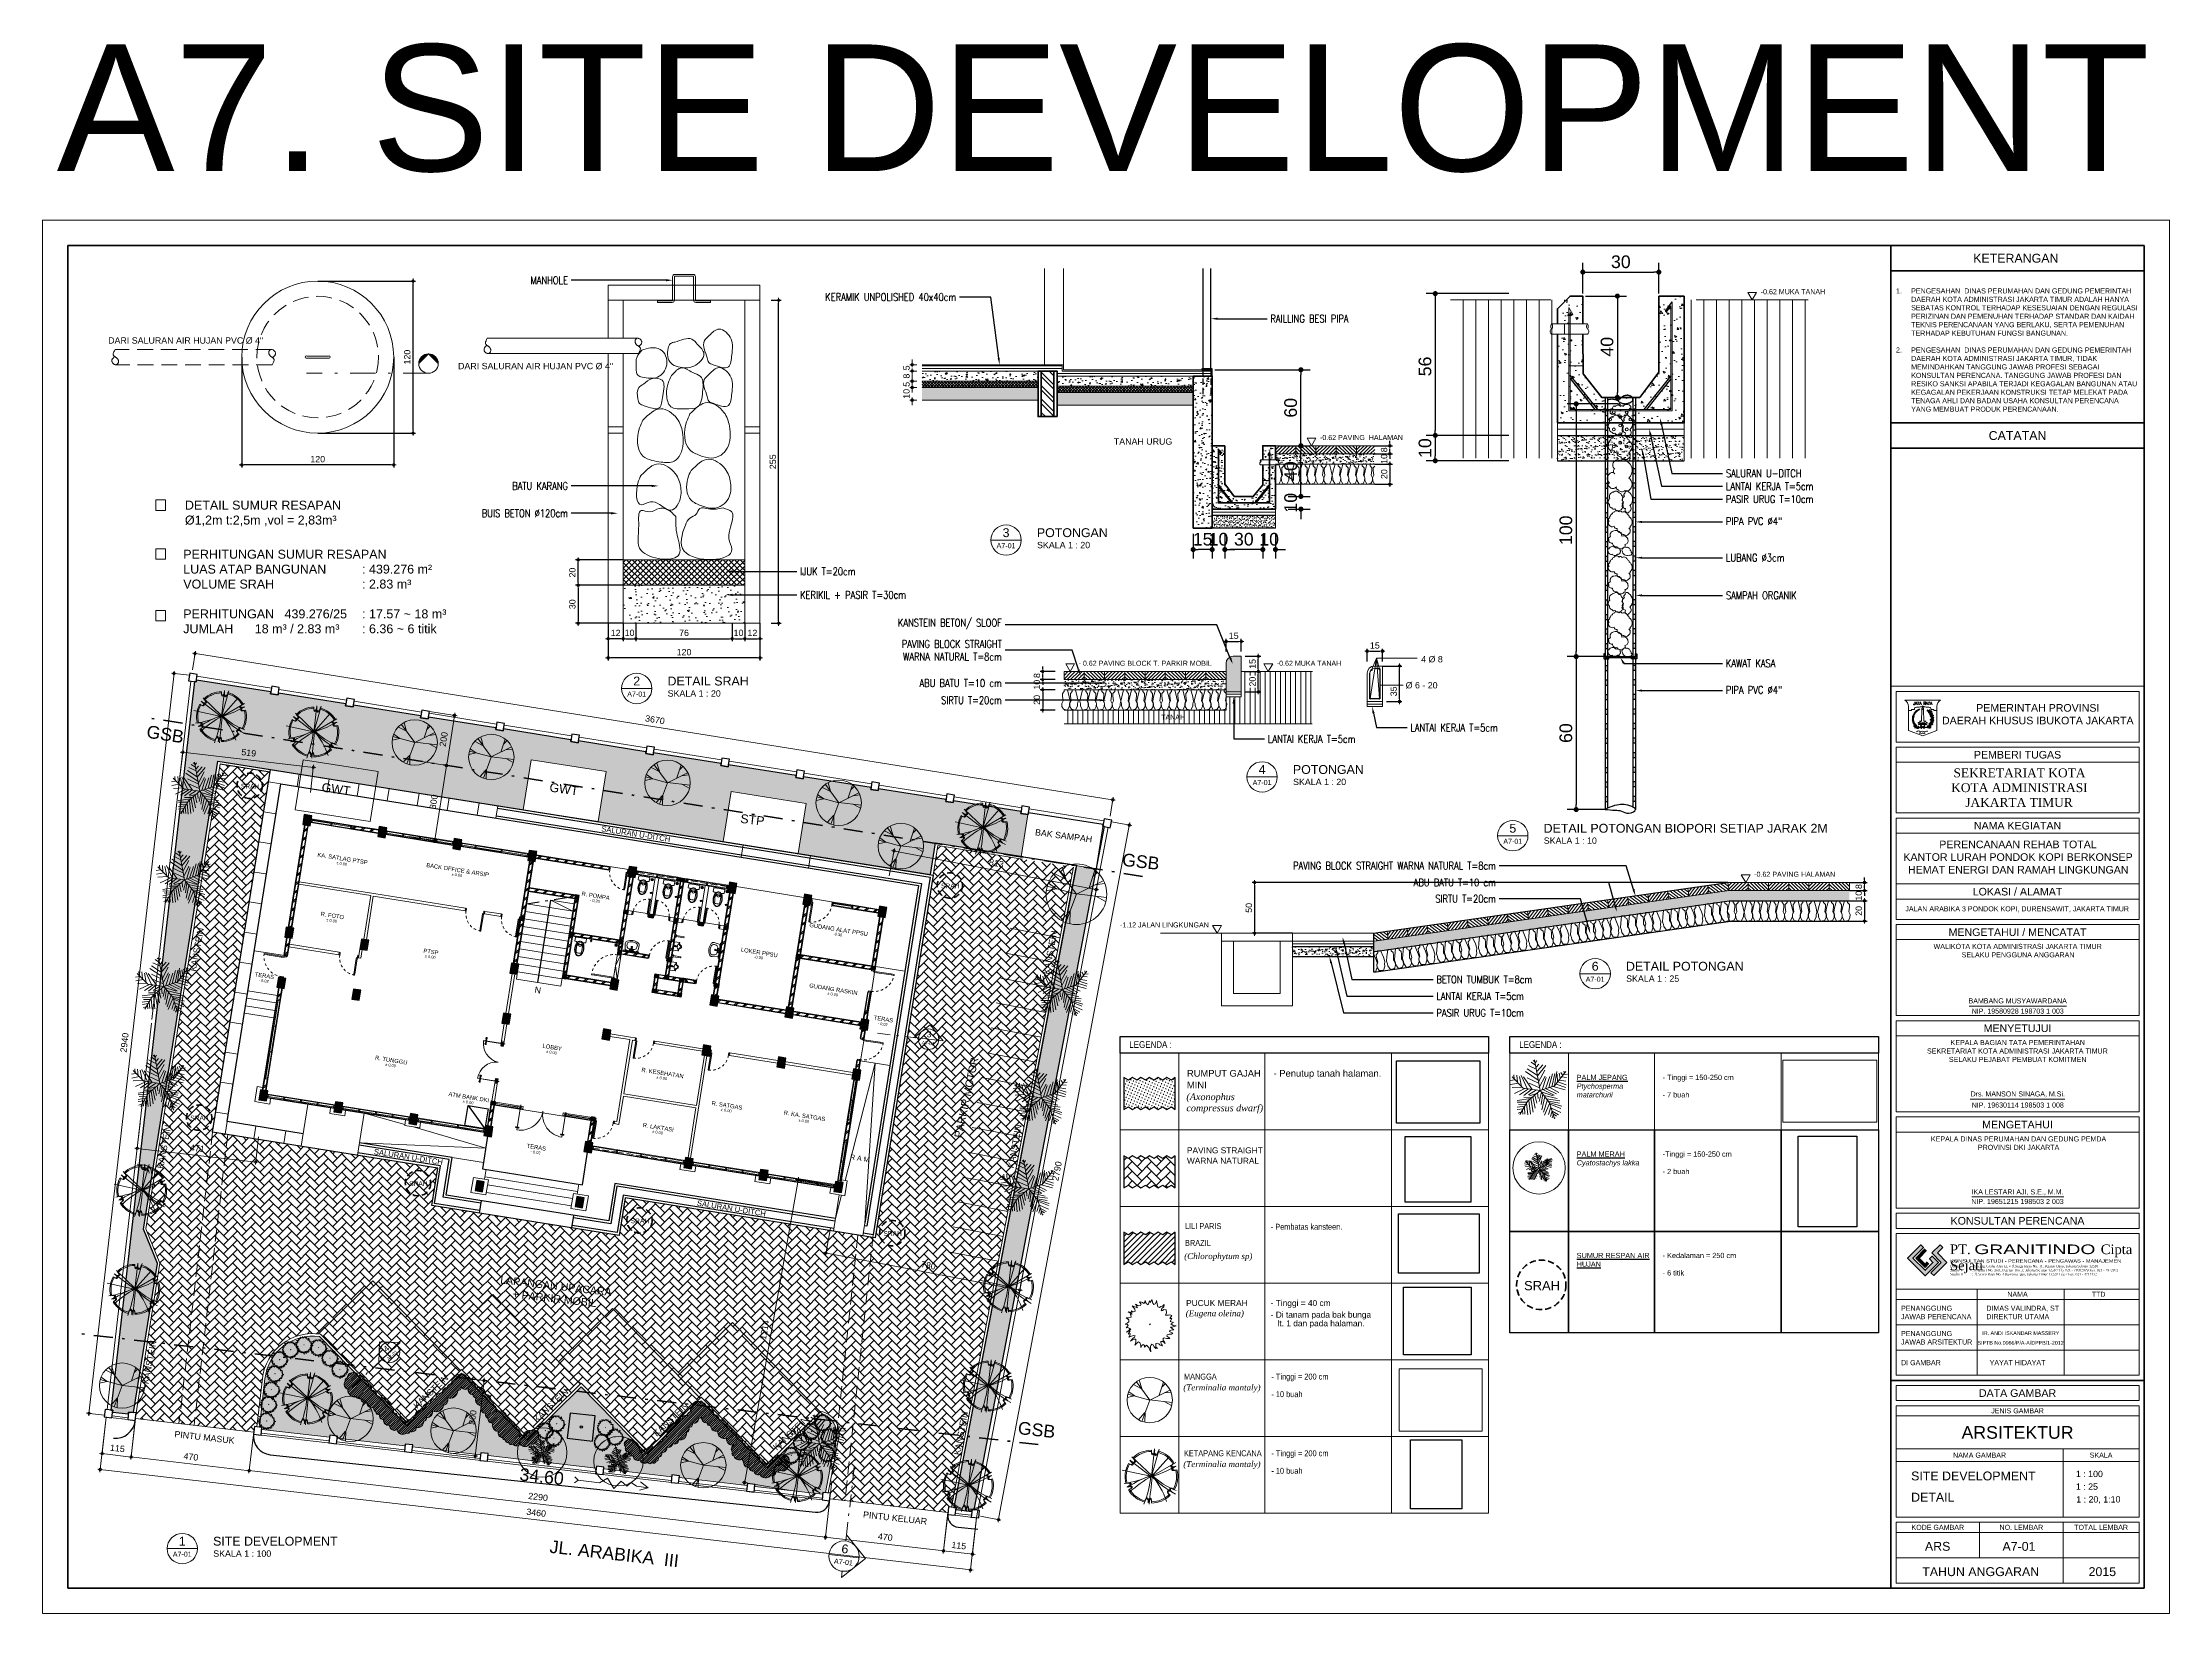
# Model space of a CAD drawing. Header units: millimetres. Extents: x -11 to 1625, y -267 to 180.
# Drawn here: x 827.2 to 911.2, y 118 to 180 of the extents above; entities that cross this region are included whole.
import ezdxf
from ezdxf import colors
from ezdxf.entities.mleader import LeaderData, LeaderLine
from ezdxf.enums import TextEntityAlignment as Align
from ezdxf.math import Vec2, Vec3

# ---------------------------------------------------------------- set-up
doc = ezdxf.new("R2010")
doc.units = ezdxf.units.MM
for name, pattern in [('DASHDOT', [1, 0.5, -0.25, 0, -0.25]), ('DASHED2', [0.375, 0.25, -0.125]), ('HIDDEN', [0.375, 0.25, -0.125])]:
    doc.linetypes.add(name, pattern=pattern)
for name, color, linetype, lineweight in [('1', 1, 'Continuous', 40), ('ars', 11, 'Continuous', 5), ('ARSIR WARNA', 43, 'Continuous', 0), ('balok', 111, 'Continuous', 35), ('bata', 5, 'Continuous', 25), ('batas jalan', 3, 'Continuous', 25), ('dinding', 5, 'Continuous', 15), ('GRS KOP', 1, 'Continuous', 35), ('GSB', 1, 'DASHDOT', 35), ('KOLOM', 1, 'Continuous', 30), ('kop', 7, 'Continuous', 20), ('kus', 63, 'Continuous', 15), ('KUSEN', 30, 'Continuous', 15), ('lan', 7, 'Continuous', 15), ('line', 11, 'Continuous', 5), ('logo', 7, 'Continuous', 50), ('not', 7, 'Continuous', 20), ('Notasi', 2, 'Continuous', 20), ('PAGAR', 4, 'Continuous', 18), ('PARTISI', 190, 'Continuous', 9), ('pas bat', 150, 'Continuous', 30), ('pla', 213, 'Continuous', 15), ('POHON', 84, 'Continuous', 0), ('RUMPUT', 3, 'Continuous', 0), ('SANITAIR', 4, 'Continuous', 5), ('sol kol', 8, 'Continuous', 0), ('sol-kol', 8, 'Continuous', 0), ('tem', 5, 'Continuous', 20), ('TEXT KETERANGAN', 7, 'Continuous', 9), ('Trees', 62, 'Continuous', 18), ('u', 6, 'Continuous', 20)]:
    doc.layers.add(name, color=color, linetype=linetype, lineweight=lineweight)
doc.layers.add('BESI', color=10, linetype='Continuous')
doc.styles.add('ATTR', font='romans.shx', dxfattribs={"width": 0.8, "height": 1.735066})
doc.styles.add('BARU', font='complex.shx')
doc.styles.add('S', font='SIMPLEX', dxfattribs={"width": 1.1})
doc.styles.add('simplek', font='simplex.shx')
doc.styles.get("Standard").update_dxf_attribs({"font": 'ARIALUNI.TTF'})
doc.linetypes.add('BATTING', pattern='A,0.0001,-0.1,[134,ltypeshp.shx,S=0.1,R=0,X=-0.1,Y=0],-0.2,[134,ltypeshp.shx,S=0.1,R=180,X=0.1,Y=0],-0.1', length=0.4001)
doc.dimstyles.new('DIM-20', dxfattribs={"dimtxt": 0.5, "dimasz": 0.3, "dimexe": 0.36, "dimexo": 0.1, "dimgap": 0.09, "dimtad": 1, "dimdec": 0, "dimlfac": 10, "dimzin": 0, "dimdsep": 46, "dimtxsty": 'Standard', "dimblk": 'DOT', "dimcen": 0.09, "dimadec": 0, "dimazin": 0, "dimtfac": 1, "dimtdec": 0, "dimtofl": 0, "dimtmove": 0, "dimatfit": 3, "dimldrblk": 'DOT', "dimfxl": 0, "dimtolj": 1, "dimtzin": 0, "dimarcsym": 0})
doc.dimstyles.new('SK-20', dxfattribs={"dimtxt": 0.25, "dimasz": 0.1, "dimexe": 0.1, "dimexo": 0, "dimgap": 0.1, "dimtad": 1, "dimdec": 0, "dimlfac": 20, "dimzin": 12, "dimdsep": 46, "dimtxsty": 'Standard', "dimblk": 'BULAT', "dimcen": 0.1, "dimdle": 0.1, "dimclrd": 256, "dimclre": 256, "dimclrt": 256, "dimadec": 0, "dimazin": 3, "dimtfac": 1, "dimtdec": 0, "dimtix": 1, "dimtofl": 0, "dimtmove": 0, "dimatfit": 3, "dimldrblk": 'BULAT', "dimfxl": 0, "dimtolj": 1, "dimtzin": 0, "dimlwd": -1, "dimlwe": -1, "dimarcsym": 0})
doc.dimstyles.new('SK-25', dxfattribs={"dimtxt": 0.25, "dimasz": 0.1, "dimexe": 0.1, "dimexo": 0, "dimgap": 0.1, "dimtad": 1, "dimdec": 0, "dimlfac": 25, "dimzin": 12, "dimdsep": 46, "dimtxsty": 'Standard', "dimblk": 'BULAT', "dimcen": 0.1, "dimclrd": 256, "dimadec": 0, "dimazin": 3, "dimtfac": 1, "dimtdec": 0, "dimtofl": 0, "dimtmove": 0, "dimatfit": 3, "dimldrblk": 'BULAT', "dimfxl": 0, "dimtolj": 1, "dimtzin": 0, "dimarcsym": 0})
doc.dimstyles.new('SK100', dxfattribs={"dimtxt": 0.25, "dimasz": 0.1, "dimexe": 0.1, "dimexo": 0, "dimgap": 0.15, "dimtad": 1, "dimdec": 0, "dimlfac": 100, "dimzin": 12, "dimdsep": 46, "dimtxsty": 'Standard', "dimblk": 'BULAT', "dimcen": 0.1, "dimclrd": 256, "dimclre": 256, "dimclrt": 256, "dimadec": 0, "dimazin": 3, "dimtfac": 1, "dimtdec": 0, "dimtofl": 0, "dimtmove": 0, "dimatfit": 3, "dimldrblk": 'BULAT', "dimfxl": 0, "dimtolj": 1, "dimtzin": 0, "dimlwd": -1, "dimlwe": -1, "dimarcsym": 0})
picture_1 = doc.add_image_def('image1.jpg', size_in_pixel=(259, 194))
picture_2 = doc.add_image_def('image2.jpg', size_in_pixel=(1000, 1000))
picture_3 = doc.add_image_def('image3.jpg', size_in_pixel=(300, 300))
picture_4 = doc.add_image_def('image4.jpg', size_in_pixel=(194, 259))
picture_5 = doc.add_image_def('image5.jpg', size_in_pixel=(796, 586))
picture_6 = doc.add_image_def('image6.jpg', size_in_pixel=(1000, 1545))
picture_7 = doc.add_image_def('image8.jpg', size_in_pixel=(640, 480))
picture_8 = doc.add_image_def('image9.jpg', size_in_pixel=(1293, 853))
pattern_1 = [(45, (886.80874, -134.3415), (4e-17, 0.35921024), [0.762, -0.254]), (135, (886.98835, -134.1619), (4e-17, 0.35921024), [0.762, -0.254])]
pattern_2 = [(45, (-0.5, 0), (-0.1767767, 0.1767767), []), (45, (-0.4375, 0), (-0.1767767, 0.1767767), [])]
pattern_3 = [(45, (0.5, 0), (-0.1767767, 0.1767767), []), (45, (0.5625, 0), (-0.1767767, 0.1767767), [])]
pattern_4 = [(45, (-1.5, 0), (-0.1767767, 0.1767767), []), (45, (-1.4375, 0), (-0.1767767, 0.1767767), [])]

msp = doc.modelspace()

# ---------------------------------------------------------------- texts
at = {"lineweight": 9, "attachment_point": 1}
for insert, char_height in [((835.048761, 150.7519409), 0.1875), ((862.6993834, 146.8133412), 0.1875), ((833.0490462, 137.6503438), 0.1875), ((841.6937424, 135.0607155), 0.1875), ((850.4443595, 133.5901545), 0.1875), ((860.4258988, 133.0931384), 0.1875), ((885.7252095, 131.1241473), 0.36599931)]:
    msp.add_mtext_dynamic_manual_height_columns('SRAH', width=0.701531431, gutter_width=12.5, heights=[0], dxfattribs=dict(at, insert=insert, char_height=char_height))
at = {"char_height": 0.206076144, "width": 3.593599266, "attachment_point": 1}
for s, insert in [('{\\LPALM JEPANG\\P\\fArial|b0|i1|c0|p34;\\lPtychosperma \\Pmatarchurii}', (887.8025548, 139.2635698)), ('- Tinggi = 150-250 cm\\P\\P- 7 buah', (891.1986042, 139.2635698)), ('{\\LPALM MERAH\\P\\fArial|b0|i1|c0|p34;\\lCyatostachys lakka}', (887.8025548, 136.2376407)), ('-Tinggi = 150-250 cm\\P\\P- 2 buah', (891.1986042, 136.2376407)), ('{\\LSUMUR RESPAN AIR HUJAN}', (887.8025548, 132.2341383)), ('- Kedalaman = 250 cm\\P\\P- 6 titik', (891.1986042, 132.2341383))]:
    msp.add_mtext(s, dxfattribs=dict(at, insert=insert))
at = {"layer": 'not'}
for p in [(835.9264761, 168.1286529), (849.7445481, 167.1189004)]:
    msp.add_text('DARI SALURAN AIR HUJAN PVC %%C 4"', height=0.25, dxfattribs=at).set_placement(p, align=Align.RIGHT)
for s, height, p in [('TANAH URUG', 0.25, (870.6779383, 164.2651519)), ('TANAH', 0.2, (871.863482, 153.3834238))]:
    msp.add_text(s, height=height, dxfattribs=at).set_placement(p, align=Align.MIDDLE)
for s, height, p in [('4 %%C 8', 0.25, (881.6602037, 155.5442626)), ('%%C 6 - 20', 0.25, (881.0483052, 154.5175629)), ('RUMPUT GAJAH', 0.26450817, (872.411408, 139.1902765)), ('- Penutup tanah halaman.', 0.26450817, (875.8343874, 139.1902765)), ('MINI', 0.26450817, (872.411408, 138.728191)), ('PAVING STRAIGHT', 0.235254566, (872.411408, 136.1643474)), ('WARNA NATURAL', 0.235254566, (872.411408, 135.7533669)), ('PUCUK MERAH', 0.235254566, (872.3794075, 130.1367608)), ('- Tinggi = 40 cm', 0.235254566, (875.718598, 130.1367608)), ('- Di tanam pada bak bunga', 0.235254566, (875.718598, 129.6765082))]:
    msp.add_text(s, height=height, dxfattribs=at).set_placement(p)
at = {"layer": 'not', "width": 0.85}
for s, height, p in [('LEGENDA :', 0.26450817, (870.1350385, 140.3261827)), ('LEGENDA :', 0.26450817, (885.5326942, 140.3261827)), ('LILI PARIS ', 0.235254566, (872.3344947, 133.1739321)), ('BRAZIL', 0.23525457, (872.3344947, 132.5102862)), ('- Pembatas kansteen.', 0.235254566, (875.7210775, 133.1475415)), ('MANGGA', 0.23525457, (872.2934582, 127.2327542)), ('- Tinggi = 200 cm', 0.235254566, (875.7468802, 127.2327542)), ('- 10 buah', 0.23525457, (875.7468802, 126.5387229)), ('KETAPANG KENCANA ', 0.235254566, (872.2934582, 124.2068252)), ('- Tinggi = 200 cm', 0.235254566, (875.7468802, 124.2068252)), ('- 10 buah', 0.23525457, (875.7468802, 123.5127938))]:
    msp.add_text(s, height=height, dxfattribs=at).set_placement(p)
at = {"layer": 'not', "insert": (869.0349497, 174.8690699), "char_height": 5, "attachment_point": 7, "style": 'simplek'}
msp.add_mtext('\\pi-41.262;{\\f@Arial Unicode MS|b0|i0|c0|p34;A7. SITE DEVELOPMENT}', dxfattribs=at)
at = {"layer": 'not', "char_height": 0.353039687, "attachment_point": 1}
for s, insert in [('DETAIL SUMUR RESAPAN\\P%%C1,2m t:2,5m ,vol = 2,83m³', (832.8384203, 161.9295378)), ('PERHITUNGAN SUMUR RESAPAN\\PLUAS ATAP BANGUNAN ^I: 439.276 m²\\PVOLUME SRAH^I^I^I: 2.83 m³\\P\\PPERHITUNGAN   439.276/25 ^I: 17.57 ~ 18 m³\\PJUMLAH ^I18 m³ / 2.83 m³^I: 6.36 ~ 6 titik', (832.7714579, 159.9911171))]:
    msp.add_mtext(s, dxfattribs=dict(at, insert=insert))
at = {"layer": 'not', "attachment_point": 1}
for s, width, insert, char_height, rotation in [('\\pi1.9254;GSB', 5.253610777, (829.468431, 153.3672652), 0.5, 351.16673645), ('\\pi0.054243;GWT', 1.212920395, (838.2133477, 150.8038249), 0.35, 352.045266345), ('\\pi0.054243;GWT', 1.212920395, (847.2133701, 150.8038249), 0.35, 352.045266345), ('\\pi0.019417;STP', 0.946302846, (854.7799509, 149.5612811), 0.35, 353.5453726), ('\\pi0.89082;SALURAN U-DITCH', 4.496387274, (848.4242171, 149.2305169), 0.216236096, 351.027335433), ('BAK SAMPAH', 2.290500661, (866.4324514, 148.972072), 0.25, 352.619363789), ('\\pi1.9254;GSB', 5.253610777, (867.973728, 148.2328821), 0.5, 353.501494417), ('\\pi0.3731;KANSTEIN', 2.439246343, (832.9612997, 143.0060816), 0.25, 79.638711775), ('\\pi0.3731;KANSTEIN', 2.439246343, (866.6619208, 142.8900127), 0.25, 79.638711775), ('\\pi0.092497;PARKIR MOTOR', 3.384517328, (863.1993545, 136.7234967), 0.3, 78.095956622), ('\\pi0.3731;KANSTEIN', 2.439246343, (831.6692707, 135.2181708), 0.25, 79.638711775), ('\\pi0.3731;KANSTEIN', 2.439246343, (865.2610267, 135.2414008), 0.25, 79.638711775), ('\\pi0.89082;SALURAN U-DITCH', 4.496387274, (839.4419767, 136.4851786), 0.216236096, 351.027335433), ('\\pi0.89082;SALURAN U-DITCH', 4.496387274, (852.1972297, 134.4526773), 0.216236096, 351.027335433), ('\\pi0.051195;LAPANGAN UPACARA\\P\\pi0.59564;+ PARKIR MOBIL', 4.496387274, (845.261276, 131.3333056), 0.3, 353.501494417), ('\\pi0.3731;KANSTEIN', 2.439246343, (831.0898833, 126.7160805), 0.25, 79.638711775), ('\\pi0.3731;KANSTEIN', 2.439246343, (841.5619382, 125.9861898), 0.25, 43.67809057), ('\\pi0.3731;KANSTEIN', 2.439246343, (846.2974538, 125.4388044), 0.25, 43.67809057), ('\\pi0.3731;KANSTEIN', 2.439246343, (851.0329694, 124.891419), 0.25, 43.67809057), ('\\pi0.040053;PINTU MASUK', 2.439246343, (832.399348, 125.2121092), 0.25, 353.666689556), ('\\pi0.3731;KANSTEIN', 2.439246343, (855.768485, 124.3440336), 0.25, 43.67809057), ('\\pi0.3731;KANSTEIN', 2.439246343, (863.1385313, 123.9121569), 0.25, 79.638711775), ('\\pi1.9254;GSB', 5.253610777, (863.8576159, 125.8010443), 0.5, 353.501494417), ('\\pi0.25231;34.60', 2.190504275, (845.8360975, 123.773489), 0.5, 354.006856191), ('\\pi0.25231;34.60', 2.190504275, (845.8360975, 123.773489), 0.5, 354.006856191), ('\\pi0.019605;PINTU KELUAR', 2.550634905, (859.6160236, 122.0355699), 0.25, 353.666689556), ('\\pi0.10583;JL. ARABIKA  III', 5.253610777, (847.1730321, 120.9087423), 0.5, 353.501494417)]:
    msp.add_mtext_dynamic_manual_height_columns(s, width=width, gutter_width=12.5, heights=[0], dxfattribs=dict(at, insert=insert, char_height=char_height, rotation=rotation))
for s, width, insert, char_height in [('{\\fRomantic|b0|i1|c2|p2;(Axonophus \\Pcompressus dwarf)}', 7.391497973, (872.3899363, 138.5288307), 0.26450817), ('{\\fRomantic|b0|i1|c2|p2;(Chlorophytum sp)}', 7.391497973, (872.3036571, 132.2239654), 0.235254566), ('{\\fRomantic|b0|i1|c2|p2;(Eugena oleina)}', 6.945771416, (872.3625098, 129.9666101), 0.235254566), ('{\\fRomantic|b0|i1|c2|p2;(Terminalia mantaly)}', 7.391497973, (872.2679776, 127.0387259), 0.235254566), ('{\\fRomantic|b0|i1|c2|p2;(Terminalia mantaly)}', 7.391497973, (872.2679776, 124.0127969), 0.235254566)]:
    msp.add_mtext_dynamic_manual_height_columns(s, width=width, gutter_width=1.25, heights=[0], dxfattribs=dict(at, insert=insert, char_height=char_height))
at = {"layer": 'not', "insert": (875.8967088, 129.5704432), "char_height": 0.235254566, "width": 4.50530796, "attachment_point": 1}
msp.add_mtext(' lt. 1 dan pada halaman.', dxfattribs=at)

# ---------------------------------------------------------------- blocks, each defined once
blk = doc.blocks.new('Tree Palm')
at = {"layer": 'POHON'}
for p, q in [((-0.05114, 0.28097), (-0.24676, 0.40636)), ((-0.07288, 0.39707), (-0.21778, 0.46673)), ((-0.08737, 0.47138), (-0.17069, 0.52711)), ((-0.10186, 0.5364), (-0.13084, 0.55962)), ((0, 0), (-0.105, 0.57)), ((-0.09099, 0.51782), (-0.06563, 0.55962)), ((-0.0765, 0.43423), (-0.02578, 0.4946)), ((-0.05839, 0.35992), (0.04667, 0.48067)), ((-0.05114, 0.27632), (0.10463, 0.46673)), ((-0.47498, 0.19737), (-0.5583, 0.18344)), ((-0.40615, 0.137), (-0.55105, 0.10913)), ((-0.315, 0.045), (-0.525, 0.255)), ((-0.3337, 0.06269), (-0.52207, 0.0534)), ((-0.48585, 0.21131), (-0.49309, 0.29026)), ((-0.28299, 0.03483), (-0.4786, -0.05805)), ((-0.43513, 0.28561), (-0.42427, 0.15558)), ((-0.38442, 0.26239), (-0.34819, 0.07663)), ((-0.21416, 0.03018), (-0.38079, -0.08128)), ((-0.35544, 0.28097), (-0.24314, 0.03947)), ((0, 0), (-0.315, 0.045)), ((-0.14533, 0.0209), (-0.30834, 0.2531)), ((-0.15982, 0.0209), (-0.3011, -0.09521)), ((-0.03665, 0.19273), (-0.27574, 0.35527)), ((-0.24314, 0.23917), (-0.02941, 0.137)), ((0, 0), (-0.225, -0.195)), ((-0.06563, 0.01161), (-0.21416, -0.08128)), ((-0.20691, 0.137), (-0.01129, 0.04876)), ((-0.02941, 0.16486), (0.08652, 0.3785)), ((-0.01129, 0.06734), (0.09014, 0.26704)), ((0, 0), (0.27, 0.09)), ((0, 0), (0.18, -0.225)), ((0.03942, 0.01625), (0.11187, 0.24381)), ((0.06478, 0.01625), (0.2604, -0.08592)), ((0.10101, 0.03483), (0.17708, 0.26239)), ((0.11187, 0.03483), (0.30749, -0.05805)), ((0.16259, 0.05805), (0.23142, 0.31348)), ((0.1807, 0.05805), (0.35096, -0.03483)), ((0.22055, 0.07198), (0.27489, 0.32277)), ((0.24229, 0.07663), (0.46688, 0.01625)), ((0.27, 0.09), (0.48, 0.36)), ((0.27127, 0.09056), (0.31112, 0.35992)), ((0.29662, 0.12307), (0.48137, 0.06269)), ((0.31836, 0.30883), (0.32561, 0.16486)), ((0.33285, 0.16486), (0.48862, 0.10913)), ((0.35096, 0.32741), (0.3727, 0.22524)), ((0.36183, 0.19737), (0.48137, 0.1788)), ((0.38719, 0.34134), (0.41979, 0.28561)), ((0.4053, 0.25775), (0.48862, 0.24846)), ((0.43791, 0.29954), (0.51036, 0.30883)), ((0.44153, 0.36456), (0.45239, 0.32741)), ((-0.17431, -0.15094), (-0.42789, -0.18809)), ((-0.28299, -0.29026), (-0.42789, -0.31348)), ((-0.24314, -0.21596), (-0.42427, -0.2206)), ((-0.30834, -0.34135), (-0.42427, -0.35528)), ((-0.26849, -0.2624), (-0.40253, -0.25775)), ((-0.225, -0.195), (-0.375, -0.45)), ((-0.32646, -0.36921), (-0.31921, -0.44352)), ((-0.15257, -0.12772), (-0.3011, -0.12772)), ((-0.29023, -0.30884), (-0.27936, -0.43887)), ((-0.25038, -0.23918), (-0.22865, -0.45281)), ((-0.20691, -0.18345), (-0.17793, -0.44352)), ((-0.06563, -0.05805), (-0.19967, -0.09985)), ((-0.17069, -0.15094), (-0.12721, -0.40172)), ((-0.13446, -0.11378), (-0.08737, -0.32741)), ((-0.09461, -0.08592), (-0.06201, -0.23453)), ((-0.04752, -0.03483), (-0.03665, -0.14629)), ((0.02493, -0.03019), (-0.01491, -0.20202)), ((0.01769, -0.02555), (0.24229, -0.09521)), ((0.05029, -0.0627), (0.02131, -0.25775)), ((0.09014, -0.11378), (0.0358, -0.35992)), ((0.14085, -0.16951), (0.06478, -0.40172)), ((0.07565, -0.09056), (0.32198, -0.14629)), ((0.1807, -0.22524), (0.08289, -0.45745)), ((0.12274, -0.15094), (0.36907, -0.18809)), ((0.20244, -0.30419), (0.15897, -0.44816)), ((0.16259, -0.19738), (0.36183, -0.22989)), ((0.18, -0.225), (0.27, -0.525)), ((0.18433, -0.22524), (0.4053, -0.29026)), ((0.19157, -0.25311), (0.38719, -0.33206)), ((0.2278, -0.3785), (0.19519, -0.48532)), ((0.21331, -0.32741), (0.39081, -0.40636)), ((0.2278, -0.38314), (0.34372, -0.44816)), ((-0.34457, -0.39708), (-0.40978, -0.42494)), ((0.24591, -0.45745), (0.23142, -0.50854)), ((0.24591, -0.43423), (0.30749, -0.47603)), ((0.26764, -0.49925), (0.28213, -0.50854))]:
    blk.add_line(p, q, dxfattribs=at)
at = {"layer": 'POHON', "style": 'ATTR', "width": 0.8, "flags": 9}
blk.add_attdef('ESTCODE', (0, 0), '', height=0.00000274, dxfattribs=at)
blk = doc.blocks.new('logo granitindo baru')
at = {"layer": 'logo'}
for points in [[(1.03, 1.463), (0.916, 1.574), (0.366, 1.024), (1.1, 0.289), (1.652, 0.843), (1.392, 1.098), (1.281, 0.987), (1.423, 0.84), (1.102, 0.519), (0.594, 1.025)], [(1.721, 1.576), (1.381, 1.236), (1.771, 0.842), (1.341, 0.407), (1.454, 0.294), (2.001, 0.844), (1.609, 1.237), (1.835, 1.464)]]:
    blk.add_hatch(color=8, dxfattribs=at).paths.add_polyline_path(points)
blk.add_lwpolyline([(1.03, 1.463), (0.916, 1.574), (0.366, 1.024), (1.1, 0.289), (1.652, 0.843), (1.392, 1.098), (1.281, 0.987), (1.423, 0.84), (1.102, 0.519), (0.594, 1.025), (1.03, 1.463), (0.916, 1.574)], dxfattribs=at)
at = {"layer": 'logo', "lineweight": 13}
for points in [[(1.089, 1.403), (0.713, 1.026), (1.101, 0.638), (1.258, 0.794)], [(1.112, 1.38), (0.759, 1.026), (1.101, 0.683), (1.235, 0.817)], [(1.134, 1.357), (0.803, 1.026), (1.101, 0.728), (1.213, 0.839)], [(1.157, 1.334), (0.85, 1.026), (1.101, 0.775), (1.189, 0.863)]]:
    blk.add_lwpolyline(points, dxfattribs=at)
at = {"layer": 'logo', "lineweight": 0}
blk.add_lwpolyline([(1.721, 1.576), (1.381, 1.236), (1.771, 0.842), (1.341, 0.407), (1.454, 0.294), (2.001, 0.844), (1.609, 1.237), (1.835, 1.464), (1.721, 1.576)], dxfattribs=at)
at = {"layer": 'logo', "insert": (2.134, 0.975), "char_height": 0.1, "attachment_point": 1}
blk.add_mtext_dynamic_manual_height_columns('{\\f@Arial Unicode MS|b0|i0|c0|p34;\\H1.4x;\\W1.2;KONSULTAN STUDI - PERENCANA - PENGAWAS - MANAJEMEN\\fTimes New Roman|b0|i0|c0|p18;\\P\\pt0.9;\\H0.71429x;\\W1;Domisili ^I: Gedung Graha Arsa Lt. 4 Jl.Siaga Raya No. 31, Pejaten Barat, Jakarta Selatan 12510\\PStudio I ^I: Jl. Batu I No. 36A, Pejaten Timur, Jakarta Selatan 12510 Tlp. 021 - 71082879 Fax. 021 - 7972072\\PStudio II          : Jl. Sawo Raya No. 4 Rawamangun, Jakarta Timur 13220 Telp / Fax. 021 - 4717152}', width=9.56937, gutter_width=0, heights=[1.67], dxfattribs=at)
at = {"layer": 'logo', "insert": (2.134, 1.589), "char_height": 0.4, "width": 7.66452, "attachment_point": 1}
blk.add_mtext('{\\fTimes New Roman|b0|i0|c0|p18;PT. \\fCityBlueprint|b0|i0|c2|p2;\\W1.5;GRANITINDO \\fTimes New Roman|b0|i0|c0|p18;\\W1;Cipta Sejati}', dxfattribs=at)
blk = doc.blocks.new('kop')
at = {"layer": 'ars'}
for p, q in [((74.521, 35.599), (74.496, 35.614)), ((74.534, 35.595), (74.538, 35.581)), ((74.578, 35.526), (74.553, 35.541)), ((74.578, 35.526), (74.581, 35.555)), ((74.6, 35.468), (74.612, 35.457)), ((74.614, 35.467), (74.614, 35.452)), ((74.634, 35.366), (74.615, 35.388)), ((74.631, 35.289), (74.635, 35.273)), ((74.634, 35.366), (74.643, 35.394)), ((74.642, 35.304), (74.637, 35.29)), ((74.472, 34.989), (74.502, 34.992)), ((74.537, 35.048), (74.537, 35.078)), ((74.552, 35.066), (74.578, 35.081)), ((74.621, 35.202), (74.607, 35.228)), ((74.621, 35.202), (74.64, 35.225))]:
    blk.add_line(p, q, dxfattribs=at)
for centre, radius, start, end in [((73.816, 35.253), 0.061, 2.2926, 66.75394), ((73.901, 35.312), 0.061, 182.2926, 246.75394), ((73.906, 35.362), 0.061, 172.39949, 236.86083), ((73.812, 35.319), 0.061, 352.39949, 56.86083), ((73.916, 35.414), 0.061, 164.61904, 229.08037), ((73.817, 35.384), 0.061, 344.61904, 49.08037), ((73.933, 35.316), 0.061, 120.67989, 185.14122), ((74.278, 35.315), 0.405, 114.0856, 237.63251), ((73.842, 35.364), 0.061, 300.67989, 5.14122), ((73.923, 35.456), 0.0488, 158.86486, 223.3262), ((73.936, 35.271), 0.061, 130.573, 195.03434), ((73.852, 35.424), 0.061, 292.89943, 357.36077), ((73.937, 35.365), 0.061, 112.89943, 177.36077), ((73.842, 35.44), 0.0488, 338.86486, 43.3262), ((73.837, 35.302), 0.061, 310.573, 15.03434), ((73.873, 35.469), 0.0488, 287.14526, 351.60659), ((73.935, 35.415), 0.0488, 107.14526, 171.60659), ((73.942, 35.493), 0.0488, 150.29963, 214.76097), ((73.859, 35.489), 0.0488, 330.29963, 34.76097), ((73.948, 35.451), 0.0488, 98.58003, 163.04136), ((73.894, 35.513), 0.0488, 278.58003, 343.04136), ((73.961, 35.528), 0.0488, 145.79893, 210.26027), ((73.879, 35.531), 0.0488, 325.79893, 30.26027), ((73.916, 35.552), 0.0488, 274.07933, 338.54067), ((73.965, 35.485), 0.0488, 94.07933, 158.54067), ((73.985, 35.56), 0.0488, 139.36791, 203.82924), ((73.904, 35.572), 0.0488, 319.36791, 23.82924), ((73.984, 35.517), 0.0488, 87.6483, 152.10964), ((73.943, 35.589), 0.0488, 267.6483, 332.10964), ((74.012, 35.589), 0.0488, 133.84164, 198.30297), ((73.932, 35.609), 0.0488, 313.84164, 18.30297), ((74.007, 35.547), 0.0488, 82.12203, 146.58337), ((73.973, 35.622), 0.0488, 262.12203, 326.58337), ((74.036, 35.612), 0.0439, 126.62395, 191.08528), ((73.967, 35.639), 0.0439, 306.62395, 11.08528), ((74.026, 35.575), 0.0439, 74.90434, 139.36568), ((74.005, 35.646), 0.0439, 254.90434, 319.36568), ((74, 35.656), 0.0352, 303.96096, 8.42229), ((74.054, 35.632), 0.0352, 123.96096, 188.42229), ((74.045, 35.603), 0.0352, 72.24135, 136.70269), ((74.03, 35.66), 0.0352, 252.24135, 316.70269), ((74.027, 35.676), 0.0352, 297.74061, 2.20194), ((74.078, 35.647), 0.0352, 117.74061, 182.20194), ((74.066, 35.619), 0.0352, 66.021, 130.48234), ((74.057, 35.677), 0.0352, 246.021, 310.48234), ((74.097, 35.661), 0.0281, 113.40069, 177.86202), ((74.058, 35.688), 0.0281, 293.40069, 357.86202), ((74.086, 35.64), 0.0281, 61.68108, 126.14242), ((74.082, 35.687), 0.0281, 241.68108, 306.14242), ((74.082, 35.701), 0.0281, 293.40069, 357.86202), ((74.121, 35.674), 0.0281, 113.40069, 177.86202), ((74.11, 35.653), 0.0281, 61.68108, 126.14242), ((74.106, 35.7), 0.0281, 241.68108, 306.14242), ((74.117, 35.713), 0.0281, 260.93685, 325.39819), ((74.136, 35.669), 0.0281, 80.93685, 145.39819), ((74.232, 35.315), 0.405, 302.36749, 44.48513), ((74.485, 35.674), 0.0613, 235.51536, 280.6207), ((74.445, 35.613), 0.0507, 1.42482, 71.62404), ((74.541, 35.601), 0.0613, 235.51536, 280.6207), ((74.589, 35.652), 0.0795, 151.18188, 225.99565), ((74.502, 35.54), 0.0507, 1.42482, 71.62404), ((74.526, 35.44), 0.0795, 20.9123, 95.72607), ((74.592, 35.547), 0.0795, 200.9123, 275.72607), ((74.464, 35.633), 0.0795, 331.18188, 45.99565), ((74.611, 35.596), 0.0507, 162.59462, 232.79384), ((74.623, 35.449), 0.0613, 217.22881, 262.33415), ((74.538, 35.6), 0.0613, 313.59796, 358.7033), ((74.663, 35.361), 0.0795, 171.16409, 245.97786), ((74.552, 35.301), 0.0795, 351.16409, 65.97786), ((74.566, 35.403), 0.0507, 343.13827, 53.33749), ((74.562, 35.252), 0.0507, 331.52956, 41.72878), ((74.684, 35.504), 0.0795, 133.19986, 208.01363), ((74.559, 35.525), 0.0795, 313.19986, 28.01363), ((74.682, 35.427), 0.0507, 150.06789, 220.26711), ((74.688, 35.241), 0.0507, 128.27812, 198.47734), ((74.721, 35.315), 0.0795, 113.30268, 188.11645), ((74.611, 35.377), 0.0795, 293.30268, 8.11645), ((74.611, 35.447), 0.0613, 301.07123, 346.17657), ((73.829, 35.191), 0.061, 12.66278, 77.12411), ((73.902, 35.264), 0.061, 192.66278, 257.12411), ((73.907, 35.225), 0.061, 200.21515, 264.67648), ((73.844, 35.143), 0.061, 20.21515, 84.67648), ((73.921, 35.183), 0.061, 206.16011, 270.62144), ((73.867, 35.095), 0.061, 26.16011, 90.62144), ((73.943, 35.23), 0.061, 140.94317, 205.40451), ((73.841, 35.243), 0.061, 320.94317, 25.40451), ((73.941, 35.145), 0.061, 208.50798, 272.96932), ((73.891, 35.055), 0.061, 28.50798, 92.96932), ((73.957, 35.19), 0.061, 140.94317, 205.40451), ((73.854, 35.203), 0.061, 320.94317, 25.40451), ((73.921, 35.015), 0.061, 40.03108, 104.49242), ((73.953, 35.113), 0.061, 220.03108, 284.49242), ((73.974, 35.153), 0.061, 146.90284, 211.36418), ((73.871, 35.155), 0.061, 326.90284, 31.36418), ((73.956, 34.978), 0.061, 49.20062, 113.66196), ((73.971, 35.08), 0.061, 229.20062, 293.66196), ((73.997, 35.115), 0.061, 146.69526, 211.1566), ((73.893, 35.117), 0.061, 326.69526, 31.1566), ((74.021, 35.084), 0.061, 144.86352, 209.32486), ((73.918, 35.089), 0.061, 324.86352, 29.32486), ((73.99, 34.949), 0.061, 44.42228, 108.88361), ((74.014, 35.049), 0.061, 224.42228, 288.88361), ((74.049, 35.054), 0.061, 144.49027, 208.9516), ((73.946, 35.059), 0.061, 324.49027, 28.9516), ((74.08, 35.031), 0.061, 156.18026, 220.64159), ((73.978, 35.016), 0.061, 336.18026, 40.64159), ((74.567, 35.052), 0.0795, 137.1076, 211.92137), ((74.441, 35.064), 0.0795, 317.1076, 31.92137), ((74.547, 34.969), 0.0507, 83.44322, 153.64244), ((74.537, 35.042), 0.0613, 234.44656, 279.55191), ((74.569, 34.993), 0.0612, 69.89618, 144.70994), ((74.541, 35.085), 0.0612, 249.89618, 324.70994), ((74.582, 35.119), 0.0613, 176.98724, 222.09259), ((74.509, 35.12), 0.0507, 302.89671, 13.09593), ((74.644, 35.186), 0.0795, 153.08913, 227.9029), ((74.627, 35.286), 0.0613, 205.62009, 250.72544), ((74.52, 35.163), 0.0795, 333.08913, 47.9029), ((74.629, 35.078), 0.0507, 106.58179, 176.78101), ((74.591, 35.141), 0.0613, 257.58513, 302.69047), ((74.602, 35.228), 0.0795, 271.02002, 345.83379), ((74.68, 35.129), 0.0795, 91.02002, 165.83379), ((74.63, 35.285), 0.0613, 279.28146, 324.3868)]:
    blk.add_arc(centre, radius, start, end, dxfattribs=at)
at = {"layer": 'ars', "color": 11}
for centre, radius, start, end in [((74.491, 34.995), 0.0613, 158.86957, 203.97492), ((74.422, 35.02), 0.0507, 284.77904, 354.97826), ((74.44, 34.986), 0.016, 270, 302.36749)]:
    blk.add_arc(centre, radius, start, end, dxfattribs=at)
at = {"layer": 'ars'}
for points, start_tangent, end_tangent in [([(74.461, 35.651), (74.466, 35.634), (74.45, 35.624), (74.429, 35.623), (74.426, 35.64), (74.439, 35.661), (74.444, 35.672), (74.461, 35.663), (74.461, 35.651)], (0.714442, -0.699695), (0.714442, -0.699695)), ([(74.518, 35.578), (74.523, 35.561), (74.507, 35.551), (74.486, 35.55), (74.483, 35.567), (74.496, 35.588), (74.501, 35.599), (74.518, 35.589), (74.518, 35.578)], (0.714442, -0.699695), (0.714442, -0.699695)), ([(74.594, 35.435), (74.593, 35.416), (74.574, 35.412), (74.555, 35.418), (74.556, 35.435), (74.576, 35.451), (74.584, 35.459), (74.597, 35.445), (74.594, 35.435)], (0.458819, -0.88853), (0.458819, -0.88853)), ([(74.596, 35.277), (74.591, 35.26), (74.572, 35.259), (74.554, 35.269), (74.559, 35.285), (74.581, 35.297), (74.591, 35.303), (74.601, 35.287), (74.596, 35.277)], (0.270637, -0.962681), (0.270637, -0.962681)), ([(74.571, 35.605), (74.582, 35.591), (74.6, 35.598), (74.612, 35.615), (74.601, 35.627), (74.576, 35.629), (74.564, 35.631), (74.562, 35.612), (74.571, 35.605)], (0.149901, -0.988701), (0.149901, -0.988701)), ([(74.644, 35.445), (74.652, 35.429), (74.671, 35.432), (74.687, 35.445), (74.678, 35.46), (74.654, 35.467), (74.643, 35.472), (74.637, 35.453), (74.644, 35.445)], (-0.068112, -0.997678), (-0.068112, -0.997678)), ([(74.66, 35.272), (74.661, 35.253), (74.68, 35.25), (74.699, 35.256), (74.697, 35.273), (74.677, 35.288), (74.669, 35.297), (74.656, 35.282), (74.66, 35.272)], (-0.433585, -0.901113), (-0.433585, -0.901113)), ([(74.463, 35.013), (74.447, 35.004), (74.433, 35.018), (74.428, 35.037), (74.443, 35.045), (74.467, 35.037), (74.479, 35.034), (74.474, 35.016), (74.463, 35.013)], (-0.515761, -0.856733), (-0.515761, -0.856733)), ([(74.551, 35.127), (74.539, 35.113), (74.521, 35.122), (74.51, 35.139), (74.522, 35.151), (74.547, 35.151), (74.559, 35.152), (74.56, 35.133), (74.551, 35.127)], (-0.223771, -0.974642), (-0.223771, -0.974642)), ([(74.549, 35.011), (74.537, 34.997), (74.548, 34.981), (74.566, 34.972), (74.576, 34.985), (74.573, 35.01), (74.573, 35.022), (74.554, 35.021), (74.549, 35.011)], (-0.942817, -0.33331), (-0.942817, -0.33331)), ([(74.614, 35.117), (74.608, 35.1), (74.624, 35.089), (74.645, 35.088), (74.649, 35.104), (74.636, 35.126), (74.631, 35.137), (74.614, 35.128), (74.614, 35.117)], (-0.735998, -0.676983), (-0.735998, -0.676983))]:
    blk.add_spline(points, degree=3, dxfattribs=dict(at, start_tangent=start_tangent, end_tangent=end_tangent))
for points in [[(74.445, 34.97), (74.47, 34.975), (74.522, 34.973), (74.56, 34.955)], [(74.445, 34.97), (74.468, 34.959), (74.518, 34.947), (74.56, 34.955)]]:
    blk.add_spline(points, degree=3, dxfattribs=at)
at = {"layer": 'GRS KOP'}
for p, q in [((73, 1), (73, 54)), ((83, 1), (83, 54)), ((73, 53), (83, 53)), ((73, 47), (83, 47)), ((73, 46), (83, 46)), ((73, 9.2), (83, 9.2))]:
    blk.add_line(p, q, dxfattribs=at)
blk.add_lwpolyline([(1, 54), (83, 54), (83, 1), (1, 1)], close=True, dxfattribs=at)
at = {"layer": 'kop', "color": 7}
for p, q in [((84, 55), (0, 55)), ((0, 55), (0, 0)), ((84, 55), (84, 0)), ((84, 55), (84, 0)), ((74.205, 35.69), (74.305, 35.69)), ((74.225, 35.67), (74.205, 35.23)), ((74.235, 35.698), (74.275, 35.698)), ((74.285, 35.67), (74.305, 35.23)), ((74.075, 35.17), (74.124, 35.17)), ((74.075, 35.17), (74.095, 35.09)), ((74.095, 35.09), (74.415, 35.09)), ((74.124, 35.23), (74.124, 35.228)), ((74.124, 35.23), (74.205, 35.23)), ((74.124, 35.228), (74.129, 35.228)), ((74.124, 35.17), (74.134, 35.13)), ((74.134, 35.13), (74.376, 35.13)), ((74.195, 35.15), (74.235, 35.15)), ((74.275, 35.15), (74.315, 35.15)), ((74.305, 35.23), (74.386, 35.23)), ((74.376, 35.13), (74.386, 35.17)), ((74.381, 35.228), (74.386, 35.228)), ((74.386, 35.23), (74.386, 35.228)), ((74.386, 35.17), (74.435, 35.17)), ((74.415, 35.09), (74.435, 35.17)), ((0, 0), (84, 0))]:
    blk.add_line(p, q, dxfattribs=at)
at = {"layer": 'kop'}
for p, q in [((83, 36.6), (73, 36.6)), ((73.2, 34.4), (73.2, 36.4)), ((82.8, 36.4), (73.2, 36.4)), ((82.8, 34.4), (82.8, 36.4)), ((82.8, 34.4), (73.2, 34.4)), ((73.2, 31.6), (73.2, 34.2)), ((82.8, 34.2), (73.2, 34.2)), ((82.8, 31.6), (82.8, 34.2)), ((82.8, 33.6), (73.2, 33.6)), ((82.8, 31.6), (73.2, 31.6)), ((73.2, 27.4), (73.2, 31.4)), ((82.8, 31.4), (73.2, 31.4)), ((82.8, 27.4), (82.8, 31.4)), ((82.8, 30.8), (73.2, 30.8)), ((82.8, 28.8), (73.2, 28.8)), ((82.8, 28.2), (73.2, 28.2)), ((82.8, 27.4), (73.2, 27.4)), ((73.2, 23.6), (73.2, 27.2)), ((82.8, 27.2), (73.2, 27.2)), ((82.8, 23.6), (82.8, 27.2)), ((82.8, 26.6), (73.2, 26.6)), ((82.8, 23.6), (73.2, 23.6)), ((76.089, 23.976), (79.928, 23.976)), ((73.2, 19.8), (73.2, 23.4)), ((82.8, 23.4), (73.2, 23.4)), ((82.8, 22.8), (73.2, 22.8)), ((82.8, 19.8), (82.8, 23.4)), ((76.127, 20.296), (79.863, 20.296)), ((82.8, 19.8), (73.2, 19.8)), ((73.2, 16), (73.2, 19.6)), ((82.8, 19.6), (73.2, 19.6)), ((82.8, 16), (82.8, 19.6)), ((82.8, 19), (73.2, 19)), ((82.8, 16), (73.2, 16)), ((73.2, 9.4), (73.2, 15)), ((82.8, 15), (73.2, 15)), ((82.8, 9.4), (82.8, 15)), ((82.8, 12.8), (73.2, 12.8)), ((76.4, 9.4), (76.4, 12.8)), ((79.842, 9.4), (79.842, 12.8)), ((82.8, 12.4), (73.2, 12.4)), ((73.2, 12.4), (73.2, 11.4)), ((82.8, 11.4), (73.2, 11.4)), ((82.8, 10.4), (73.2, 10.4)), ((82.8, 9.4), (73.2, 9.4)), ((73.2, 7.8), (82.8, 7.8)), ((73.2, 6.5), (82.8, 6.5)), ((73.2, 6), (82.8, 6)), ((79.8, 3.8), (79.8, 6.5)), ((76.5, 2.2), (76.5, 3.6)), ((79.8, 1.2), (79.8, 3.6)), ((73.2, 3.2), (82.8, 3.2)), ((73.2, 2.2), (82.8, 2.2))]:
    blk.add_line(p, q, dxfattribs=at)
at = {"layer": 'kop', "color": 5}
for p, q in [((74.955, 36.05), (73.555, 36.05)), ((73.695, 35.81), (73.695, 34.85)), ((73.695, 35.65), (73.815, 35.65)), ((73.815, 35.69), (73.815, 35.65)), ((73.815, 35.69), (73.935, 35.69)), ((73.935, 35.73), (73.935, 35.69)), ((74.575, 35.73), (74.575, 35.69)), ((74.695, 35.69), (74.575, 35.69)), ((74.695, 35.69), (74.695, 35.65)), ((74.815, 35.65), (74.695, 35.65)), ((74.815, 35.81), (74.815, 34.85)), ((73.695, 34.85), (74.255, 34.65)), ((74.225, 34.95), (74.171, 35.022)), ((74.255, 34.986), (74.203, 35.046)), ((74.225, 34.95), (74.21, 34.93)), ((74.255, 34.986), (74.307, 35.046)), ((74.255, 34.65), (74.815, 34.85)), ((74.285, 34.95), (74.339, 35.022)), ((74.285, 34.95), (74.3, 34.93))]:
    blk.add_line(p, q, dxfattribs=at)
at = {"layer": 'kop', "color": 7}
for points in [[(74.235, 35.698), (74.233, 35.701), (74.231, 35.704), (74.229, 35.707), (74.228, 35.71), (74.227, 35.713), (74.227, 35.715), (74.226, 35.718), (74.226, 35.72), (74.226, 35.723), (74.226, 35.725), (74.226, 35.728), (74.226, 35.731), (74.226, 35.733), (74.227, 35.736), (74.228, 35.738), (74.229, 35.741), (74.23, 35.743), (74.232, 35.746), (74.234, 35.749), (74.236, 35.753), (74.24, 35.758), (74.244, 35.763), (74.249, 35.77), (74.255, 35.778)], [(74.275, 35.698), (74.277, 35.701), (74.279, 35.704), (74.281, 35.707), (74.282, 35.71), (74.283, 35.713), (74.283, 35.715), (74.284, 35.718), (74.284, 35.72), (74.284, 35.723), (74.284, 35.725), (74.284, 35.728), (74.284, 35.731), (74.284, 35.733), (74.283, 35.736), (74.282, 35.738), (74.281, 35.741), (74.28, 35.743), (74.278, 35.746), (74.276, 35.749), (74.274, 35.753), (74.27, 35.758), (74.266, 35.763), (74.261, 35.77), (74.255, 35.778)]]:
    blk.add_lwpolyline(points, dxfattribs=at)
at = {"layer": 'kop', "color": 1}
blk.add_lwpolyline([(74.07, 34.97), (74.44, 34.97)], close=True, dxfattribs=at)
at = {"layer": 'kop', "color": 5}
for points in [[(74.21, 34.97), (74.18, 34.93)], [(74.3, 34.97), (74.33, 34.93)]]:
    blk.add_lwpolyline(points, dxfattribs=at)
at = {"layer": 'kop'}
blk.add_lwpolyline([(76.189, 16.449), (79.826, 16.449)], dxfattribs=at)
for points in [[(73.2, 15.2), (82.8, 15.2), (82.8, 15.8), (73.2, 15.8)], [(73.2, 8.4), (82.8, 8.4), (82.8, 9), (73.2, 9)], [(73.2, 3.8), (82.8, 3.8), (82.8, 8.2), (73.2, 8.2)], [(73.2, 1.2), (82.8, 1.2), (82.8, 3.6), (73.2, 3.6)]]:
    blk.add_lwpolyline(points, close=True, dxfattribs=at)
at = {"layer": 'kop', "color": 5}
for centre, radius, start, end in [((73.419, 35.81), 0.276, 0, 60.51287), ((73.975, 35.73), 0.04, 90, 180), ((74.535, 35.73), 0.04, 0, 90), ((75.091, 35.81), 0.276, 119.48713, 180), ((74.187, 35.034), 0.02, 36.8699, 216.8699), ((74.323, 35.034), 0.02, 323.1301, 143.1301)]:
    blk.add_arc(centre, radius, start, end, dxfattribs=at)
at = {"layer": 'kop', "color": 7}
for centre, radius, start, end in [((74.198, 35.663), 0.0283, 15, 75), ((74.312, 35.663), 0.0283, 105, 165), ((74.079, 35.119), 0.12, 15, 65.38943), ((74.255, 35.15), 0.02, 0, 180), ((74.431, 35.119), 0.12, 114.61057, 165)]:
    blk.add_arc(centre, radius, start, end, dxfattribs=at)
at = {"layer": 'kop', "color": 1}
blk.add_arc((74.07, 34.986), 0.016, 237.63251, 270, dxfattribs=at)
at = {"layer": 'kop', "color": 5}
for points in [[(74.255, 35.83), (74.232, 35.807), (74.2, 35.793), (74.12, 35.782), (74.046, 35.777), (73.975, 35.77)], [(74.255, 35.83), (74.278, 35.807), (74.31, 35.793), (74.39, 35.782), (74.464, 35.777), (74.535, 35.77)], [(74.023, 34.99), (74.006, 34.984), (73.974, 34.992), (73.925, 35.01), (73.891, 35.041)], [(74.038, 34.971), (74.016, 34.967), (73.997, 34.959), (73.964, 34.956), (73.932, 34.964)], [(74.082, 34.965), (74.066, 34.956), (74.034, 34.952), (74.006, 34.952), (73.992, 34.948)], [(74.015, 34.807), (74.089, 34.844), (74.162, 34.807), (74.249, 34.833), (74.326, 34.809), (74.4, 34.83), (74.45, 34.817)], [(74.125, 34.97), (74.104, 34.959), (74.093, 34.947), (74.051, 34.932), (74.033, 34.937)], [(74.113, 34.984), (74.085, 34.986), (74.071, 34.993), (74.051, 34.993)], [(74.125, 34.97), (74.112, 34.996), (74.085, 35.02), (74.081, 35.031)], [(74.12, 34.747), (74.16, 34.759), (74.204, 34.744), (74.255, 34.753), (74.3, 34.744), (74.332, 34.758), (74.357, 34.749)]]:
    blk.add_spline(points, degree=3, dxfattribs=at)
at = {"xscale": 0.9500000000000455, "yscale": 0.9500000000000455, "zscale": 0.9500000000000455}
blk.add_blockref('logo granitindo baru', (73.307, 13.056), dxfattribs=at)
at = {"layer": 'kop'}
for s, height, p in [('KETERANGAN ', 0.35, (78, 53.5)), ('CATATAN', 0.35, (78, 46.5)), ('DAERAH KHUSUS IBUKOTA JAKARTA', 0.29998, (78.8, 35.25)), ('PEMERINTAH PROVINSI', 0.29998, (78.8, 35.75)), ('PEMBERI TUGAS', 0.3, (78, 33.9)), ('NAMA KEGIATAN', 0.3, (78, 31.1)), ('LOKASI / ALAMAT', 0.3, (78, 28.5)), ('JALAN ARABIKA 3 PONDOK KOPI, DURENSAWIT, JAKARTA TIMUR', 0.2, (77.986, 27.8)), ('MENGETAHUI / MENCATAT', 0.3, (78, 26.9)), ('BAMBANG MUSYAWARDANA', 0.19926, (78.007, 24.183)), ('NIP. 19580928 198703 1 003', 0.19926, (78.007, 23.78)), ('MENYETUJUI', 0.3, (78, 23.1)), ('Drs. MANSON SINAGA, M.Si.', 0.19926, (78.009, 20.496)), ('NIP. 19630114 198503 1 008', 0.19926, (78.009, 20.071)), ('MENGETAHUI', 0.3, (78, 19.3)), ('NIP. 19651215 198503 2 003', 0.2, (77.999, 16.264)), ('IKA LESTARI AJI, S.E., M.M.', 0.2, (77.999, 16.625)), ('KONSULTAN PERENCANA', 0.3, (78, 15.5)), ('NAMA', 0.2, (78, 12.6)), ('TTD', 0.2, (81.2, 12.6)), ('DATA GAMBAR', 0.3, (78, 8.7)), ('JENIS GAMBAR', 0.2, (78, 8)), ('ARSITEKTUR', 0.5, (78, 7.146)), ('NAMA GAMBAR', 0.2, (76.5, 6.25)), ('SKALA', 0.2, (81.3, 6.25)), ('KODE GAMBAR', 0.2, (74.85, 3.4)), ('NO. LEMBAR', 0.2, (78.15, 3.4)), ('TOTAL LEMBAR', 0.2, (81.3, 3.4)), ('ARS', 0.35, (74.844, 2.65)), ('TAHUN ANGGARAN', 0.35, (76.545, 1.65)), ('2015', 0.35, (81.349, 1.65))]:
    blk.add_text(s, height=height, dxfattribs=at).set_placement(p, align=Align.MIDDLE)
at = {"layer": 'kop', "color": 5, "style": 'BARU', "width": 0.9}
blk.add_text('JAYA RAYA', height=0.12, dxfattribs=at).set_placement((74.255, 35.93), align=Align.MIDDLE)
at = {"layer": 'kop'}
blk.add_text('SIPTB No.0066/P/A-A/DPPB/1-2012', height=0.15, dxfattribs=at).set_placement((78.122, 10.609), align=Align.CENTER)
for s, insert, char_height, width, attachment_point in [('\\pi-0.6,l0.6,t0.6;1.^IPENGESAHAN  DINAS PERUMAHAN DAN GEDUNG PEMERINTAH DAERAH KOTA ADMINISTRASI JAKARTA TIMUR ADALAH HANYA SEBATAS KONTROL TERHADAP KESESUAIAN DENGAN REGULASI PERIZINAN DAN PEMENUHAN TERHADAP STANDAR DAN KAIDAH TEKNIS PERENCANAAN YANG BERLAKU, SERTA PEMENUHAN TERHADAP KEBUTUHAN FUNGSI BANGUNAN.\\P\\P2.^IPENGESAHAN  DINAS PERUMAHAN DAN GEDUNG PEMERINTAH DAERAH KOTA ADMINISTRASI JAKARTA TIMUR, TIDAK MEMINDAHKAN TANGGUNG JAWAB PROFESI SEBAGAI KONSULTAN PERENCANA. TANGGUNG JAWAB PROFESI DAN RESIKO SANKSI APABILA TERJADI KEGAGALAN BANGUNAN ATAU KEGAGALAN PEKERJAAN KONSTRUKSI TETAP MELEKAT PADA TENAGA AHLI DAN BADAN USAHA KONSULTAN PERENCANA YANG MEMBUAT PRODUK PERENCANAAN.', (73.2, 49.875), 0.2, 9.6, 4), ('PENANGGUNG\\PJAWAB PERENCANA', (73.4, 12.15), 0.2, 8.33062, 1), ('DIMAS VALINDRA, ST\\PDIREKTUR UTAMA', (76.77, 12.15), 0.2, 8.16499, 1), ('PENANGGUNG\\PJAWAB ARSITEKTUR', (73.4, 11.15), 0.2, 8.79211, 1), ('IR. ANDI ISKANDAR MASSERY', (76.609, 11.143), 0.15, 4.04264, 1), ('DI GAMBAR', (73.4, 10), 0.2, 7.59768, 1)]:
    blk.add_mtext(s, dxfattribs=dict(at, insert=insert, char_height=char_height, width=width, attachment_point=attachment_point))
at = {"layer": 'kop', "attachment_point": 1, "style": 'BARU'}
for s, width, insert, char_height in [('\\pi1.4375;{\\fRomantic|b0|i0|c2|p2;SEKRETARIAT KOTA\\P\\pi1.3461;KOTA ADMINISTRASI\\P\\pi1.9027;JAKARTA TIMUR}', 7.94943, (74.033, 33.359), 0.35), ('\\pi0.65609;{\\fArial|b0|i0|c0|p34;WALIKOTA KOTA ADMINISTRASI JAKARTA TIMUR\\P\\pi1.7645;SELAKU PENGGUNA ANGGARAN}', 7.94943, (74.027, 26.434), 0.2), ('\\pi1.5072;{\\fArial|b0|i0|c0|p34;KEPALA BAGIAN TATA PEMERINTAHAN\\P\\pi0.57794;SEKRETARIAT KOTA ADMINISTRASI JAKARTA TIMUR\\P\\pi1.4412;SELAKU PEJABAT PEMBUAT KOMITMEN}', 8.28085, (73.847, 22.638), 0.2), ('\\pi1.1521;{\\fArial|b0|i0|c0|p34;KEPALA DINAS PERUMAHAN DAN GEDUNG PEMDA\\P\\pi3.0079;PROVINSI DKI JAKARTA}', 9.20836, (73.427, 18.833), 0.2)]:
    blk.add_mtext_dynamic_manual_height_columns(s, width=width, gutter_width=1.5, heights=[0], dxfattribs=dict(at, insert=insert, char_height=char_height))
at = {"layer": 'kop', "insert": (73.464, 30.51), "char_height": 0.3, "attachment_point": 1}
blk.add_mtext_dynamic_manual_height_columns('\\pi1.446;PERENCANAAN REHAB TOTAL \\P\\pi0.026798;KANTOR LURAH PONDOK KOPI BERKONSEP \\P\\pi0.21087;HEMAT ENERGI DAN RAMAH LINGKUNGAN', width=9.06362, gutter_width=1.5, heights=[0], dxfattribs=at)
at = {"layer": 'kop', "style": 'BARU', "flags": 4}
for p, height in [((73.8, 5.4), 0.35), ((73.8, 4.9), 0.35), ((80.303, 5.382), 0.25), ((73.8, 4.4), 0.35), ((80.303, 4.882), 0.25), ((80.303, 4.382), 0.25)]:
    blk.add_attdef('-', p, '', height=height, dxfattribs=at)
at = {"layer": 'kop', "flags": 4}
for tag, p in [('AR-00', (78.057, 2.648)), ('00', (81.238, 2.647))]:
    blk.add_attdef(tag, text='', height=0.35, dxfattribs=at).set_placement(p, align=Align.MIDDLE)
blk = doc.blocks.new('BULAT')
for p, q in [((-1, 0), (1, 0)), ((0, -1), (0, 1))]:
    blk.add_line(p, q)
blk.add_circle((0, 0), 0.5)
blk = doc.blocks.new('*D335')
at = {"layer": 'Defpoints', "color": 0}
for p in [(866.713, 154.865), (867.213, 154.865), (867.213, 154.465)]:
    blk.add_point(p, dxfattribs=at)
at = {"layer": 'u', "color": 0, "lineweight": -2}
for p, q in [((867.213, 154.865), (866.613, 154.865)), ((867.213, 154.465), (866.613, 154.465))]:
    blk.add_line(p, q, dxfattribs=at)
at = {"layer": 'u', "lineweight": -2}
for p, q in [((866.713, 154.965), (866.713, 155.065)), ((866.713, 154.365), (866.713, 154.265))]:
    blk.add_line(p, q, dxfattribs=at)
at = {"layer": 'u', "lineweight": -2, "xscale": 0.1, "yscale": 0.1, "zscale": 0.1}
for p, rotation in [((866.713, 154.865), 270), ((866.713, 154.465), 90)]:
    blk.add_blockref('BULAT', p, dxfattribs=dict(at, rotation=rotation))
at = {"layer": 'u', "color": 0, "insert": (866.486, 154.665), "char_height": 0.25, "attachment_point": 5, "rotation": 90}
blk.add_mtext('\\A1;10', dxfattribs=at)
blk = doc.blocks.new('*D336')
at = {"layer": 'Defpoints', "color": 0}
for p in [(866.713, 155.185), (867.213, 155.185), (867.213, 154.865)]:
    blk.add_point(p, dxfattribs=at)
at = {"layer": 'u', "color": 0, "lineweight": -2}
for p, q in [((867.213, 155.185), (866.613, 155.185)), ((867.213, 154.865), (866.613, 154.865))]:
    blk.add_line(p, q, dxfattribs=at)
at = {"layer": 'u', "lineweight": -2}
for p, q in [((866.713, 155.285), (866.713, 155.385)), ((866.713, 154.765), (866.713, 154.665))]:
    blk.add_line(p, q, dxfattribs=at)
at = {"layer": 'u', "lineweight": -2, "xscale": 0.1, "yscale": 0.1, "zscale": 0.1}
for p, rotation in [((866.713, 155.185), 270), ((866.713, 154.865), 90)]:
    blk.add_blockref('BULAT', p, dxfattribs=dict(at, rotation=rotation))
at = {"layer": 'u', "color": 0, "insert": (866.486, 155.025), "char_height": 0.25, "attachment_point": 5, "rotation": 90}
blk.add_mtext('\\A1;8', dxfattribs=at)
blk = doc.blocks.new('PEIL')
blk.add_lwpolyline([(-0.188, 0.325), (0.188, 0.325), (0, 0)], close=True)
at = {"style": 'S', "width": 1.1, "flags": 4}
blk.add_attdef('CAT', (0.265, 0.036), '', height=0.2, dxfattribs=at)
blk = doc.blocks.new('*D337')
at = {"layer": 'Defpoints', "color": 0}
for p in [(874.713, 155.785), (875.23, 155.785), (874.713, 155.185)]:
    blk.add_point(p, dxfattribs=at)
at = {"layer": 'u', "color": 0, "lineweight": -2}
for p, q in [((874.713, 155.785), (875.33, 155.785)), ((874.713, 155.185), (875.33, 155.185))]:
    blk.add_line(p, q, dxfattribs=at)
at = {"layer": 'u', "lineweight": -2}
blk.add_line((875.23, 155.285), (875.23, 155.685), dxfattribs=at)
at = {"layer": 'u', "lineweight": -2, "xscale": 0.1, "yscale": 0.1, "zscale": 0.1}
for p, rotation in [((875.23, 155.785), 90), ((875.23, 155.185), 270)]:
    blk.add_blockref('BULAT', p, dxfattribs=dict(at, rotation=rotation))
at = {"layer": 'u', "color": 0, "insert": (875.002, 155.485), "char_height": 0.25, "attachment_point": 5, "rotation": 90}
blk.add_mtext('\\A1;15', dxfattribs=at)
blk = doc.blocks.new('*D338')
at = {"layer": 'Defpoints', "color": 0}
for p in [(874.557, 156.37), (873.957, 155.97), (874.557, 155.97)]:
    blk.add_point(p, dxfattribs=at)
at = {"layer": 'u', "color": 0, "lineweight": -2}
for p, q in [((873.957, 155.97), (873.957, 156.47)), ((874.557, 155.97), (874.557, 156.47))]:
    blk.add_line(p, q, dxfattribs=at)
at = {"layer": 'u', "lineweight": -2}
blk.add_line((874.057, 156.37), (874.457, 156.37), dxfattribs=at)
at = {"layer": 'u', "lineweight": -2, "xscale": 0.1, "yscale": 0.1, "zscale": 0.1, "rotation": 180}
blk.add_blockref('BULAT', (873.957, 156.37), dxfattribs=at)
at = {"layer": 'u', "lineweight": -2, "xscale": 0.1, "yscale": 0.1, "zscale": 0.1}
blk.add_blockref('BULAT', (874.557, 156.37), dxfattribs=at)
at = {"layer": 'u', "color": 0, "insert": (874.257, 156.597), "char_height": 0.25, "attachment_point": 5}
blk.add_mtext('\\A1;15', dxfattribs=at)
blk = doc.blocks.new('*D339')
at = {"layer": 'Defpoints', "color": 0}
for p in [(874.713, 155.185), (875.23, 155.185), (874.713, 154.385)]:
    blk.add_point(p, dxfattribs=at)
at = {"layer": 'u', "color": 0, "lineweight": -2}
for p, q in [((874.713, 155.185), (875.33, 155.185)), ((874.713, 154.385), (875.33, 154.385))]:
    blk.add_line(p, q, dxfattribs=at)
at = {"layer": 'u', "lineweight": -2}
blk.add_line((875.23, 154.485), (875.23, 155.085), dxfattribs=at)
at = {"layer": 'u', "lineweight": -2, "xscale": 0.1, "yscale": 0.1, "zscale": 0.1}
for p, rotation in [((875.23, 155.185), 90), ((875.23, 154.385), 270)]:
    blk.add_blockref('BULAT', p, dxfattribs=dict(at, rotation=rotation))
at = {"layer": 'u', "color": 0, "insert": (875.002, 154.785), "char_height": 0.25, "attachment_point": 5, "rotation": 90}
blk.add_mtext('\\A1;20', dxfattribs=at)
blk = doc.blocks.new('*D333')
at = {"layer": 'Defpoints', "color": 0}
for p in [(879.532, 155.586), (880.132, 155.986), (880.132, 155.586)]:
    blk.add_point(p, dxfattribs=at)
at = {"layer": 'u', "color": 0, "lineweight": -2}
for p, q in [((879.532, 155.586), (879.532, 156.086)), ((880.132, 155.586), (880.132, 156.086))]:
    blk.add_line(p, q, dxfattribs=at)
at = {"layer": 'u', "lineweight": -2}
blk.add_line((879.632, 155.986), (880.032, 155.986), dxfattribs=at)
at = {"layer": 'u', "lineweight": -2, "xscale": 0.1, "yscale": 0.1, "zscale": 0.1, "rotation": 180}
blk.add_blockref('BULAT', (879.532, 155.986), dxfattribs=at)
at = {"layer": 'u', "lineweight": -2, "xscale": 0.1, "yscale": 0.1, "zscale": 0.1}
blk.add_blockref('BULAT', (880.132, 155.986), dxfattribs=at)
at = {"layer": 'u', "color": 0, "insert": (879.832, 156.214), "char_height": 0.25, "attachment_point": 5}
blk.add_mtext('\\A1;15', dxfattribs=at)
blk = doc.blocks.new('*D334')
at = {"layer": 'Defpoints', "color": 0}
for p in [(880.132, 155.401), (880.804, 155.401), (880.288, 154.001)]:
    blk.add_point(p, dxfattribs=at)
at = {"layer": 'u', "color": 0, "lineweight": -2}
for p, q in [((880.132, 155.401), (880.904, 155.401)), ((880.288, 154.001), (880.904, 154.001))]:
    blk.add_line(p, q, dxfattribs=at)
at = {"layer": 'u', "lineweight": -2}
blk.add_line((880.804, 154.101), (880.804, 155.301), dxfattribs=at)
at = {"layer": 'u', "lineweight": -2, "xscale": 0.1, "yscale": 0.1, "zscale": 0.1}
for p, rotation in [((880.804, 155.401), 90), ((880.804, 154.001), 270)]:
    blk.add_blockref('BULAT', p, dxfattribs=dict(at, rotation=rotation))
at = {"layer": 'u', "color": 0, "insert": (880.577, 154.401), "char_height": 0.25, "attachment_point": 5, "rotation": 90}
blk.add_mtext('\\A1;35', dxfattribs=at)
blk = doc.blocks.new('Ndtpd')
blk.add_line((0.75, 0), (-0.75, 0))
blk.add_circle((0, 0), 0.747)
at = {"flags": 4}
for tag, height, p in [('NO', 0.5, (0, 0.15)), ('NOLBR', 0.3, (0, -0.4))]:
    blk.add_attdef(tag, text='', height=height, dxfattribs=at).set_placement(p, align=Align.CENTER)
for tag, p, height in [('NDTPD', (1.52, 0.15), 0.5), ('SKALA', (1.52, -0.4), 0.3)]:
    blk.add_attdef(tag, p, '', height=height, dxfattribs=at)
blk = doc.blocks.new('*D340')
at = {"layer": 'Defpoints', "color": 0}
for p in [(867.213, 154.465), (866.713, 153.665), (867.213, 153.665)]:
    blk.add_point(p, dxfattribs=at)
at = {"layer": 'u', "color": 0, "lineweight": -2}
for p, q in [((867.213, 154.465), (866.613, 154.465)), ((867.213, 153.665), (866.613, 153.665))]:
    blk.add_line(p, q, dxfattribs=at)
at = {"layer": 'u', "lineweight": -2}
blk.add_line((866.713, 154.365), (866.713, 153.765), dxfattribs=at)
at = {"layer": 'u', "lineweight": -2, "xscale": 0.1, "yscale": 0.1, "zscale": 0.1}
for p, rotation in [((866.713, 154.465), 90), ((866.713, 153.665), 270)]:
    blk.add_blockref('BULAT', p, dxfattribs=dict(at, rotation=rotation))
at = {"layer": 'u', "color": 0, "insert": (866.486, 154.065), "char_height": 0.25, "attachment_point": 5, "rotation": 90}
blk.add_mtext('\\A1;20', dxfattribs=at)
blk = doc.blocks.new('*D347')
at = {"layer": 'Defpoints', "color": 0}
for p in [(855.996, 169.84), (856.285, 169.84), (855.996, 157.09)]:
    blk.add_point(p, dxfattribs=at)
at = {"layer": 'u', "color": 0, "lineweight": -2}
for p, q in [((855.996, 169.84), (856.385, 169.84)), ((855.996, 157.09), (856.385, 157.09))]:
    blk.add_line(p, q, dxfattribs=at)
at = {"layer": 'u', "lineweight": -2}
blk.add_line((856.285, 157.19), (856.285, 169.74), dxfattribs=at)
at = {"layer": 'u', "lineweight": -2, "xscale": 0.1, "yscale": 0.1, "zscale": 0.1}
for p, rotation in [((856.285, 169.84), 90), ((856.285, 157.09), 270)]:
    blk.add_blockref('BULAT', p, dxfattribs=dict(at, rotation=rotation))
at = {"layer": 'u', "color": 0, "insert": (856.057, 163.465), "char_height": 0.25, "attachment_point": 5, "rotation": 90}
blk.add_mtext('\\A1;255', dxfattribs=at)
blk = doc.blocks.new('*D341')
at = {"layer": 'Defpoints', "color": 0}
for p in [(835.082, 167.597), (841.082, 167.597), (835.082, 163.341)]:
    blk.add_point(p, dxfattribs=at)
at = {"layer": 'u', "color": 0, "lineweight": -2}
for p, q in [((835.082, 167.597), (835.082, 163.241)), ((841.082, 167.597), (841.082, 163.241))]:
    blk.add_line(p, q, dxfattribs=at)
at = {"layer": 'u', "lineweight": -2}
blk.add_line((840.982, 163.341), (835.182, 163.341), dxfattribs=at)
at = {"layer": 'u', "lineweight": -2, "xscale": 0.1, "yscale": 0.1, "zscale": 0.1, "rotation": 180}
blk.add_blockref('BULAT', (835.082, 163.341), dxfattribs=at)
at = {"layer": 'u', "lineweight": -2, "xscale": 0.1, "yscale": 0.1, "zscale": 0.1}
blk.add_blockref('BULAT', (841.082, 163.341), dxfattribs=at)
at = {"layer": 'u', "color": 0, "insert": (838.082, 163.569), "char_height": 0.25, "attachment_point": 5}
blk.add_mtext('\\A1;120', dxfattribs=at)
blk = doc.blocks.new('*D342')
at = {"layer": 'Defpoints', "color": 0}
for p in [(838.082, 170.597), (841.846, 170.597), (838.082, 164.597)]:
    blk.add_point(p, dxfattribs=at)
at = {"layer": 'u', "color": 0, "lineweight": -2}
for p, q in [((838.082, 170.597), (841.946, 170.597)), ((838.082, 164.597), (841.946, 164.597))]:
    blk.add_line(p, q, dxfattribs=at)
at = {"layer": 'u', "lineweight": -2}
blk.add_line((841.846, 164.697), (841.846, 170.497), dxfattribs=at)
at = {"layer": 'u', "lineweight": -2, "xscale": 0.1, "yscale": 0.1, "zscale": 0.1}
for p, rotation in [((841.846, 170.597), 90), ((841.846, 164.597), 270)]:
    blk.add_blockref('BULAT', p, dxfattribs=dict(at, rotation=rotation))
at = {"layer": 'u', "color": 0, "insert": (841.618, 167.597), "char_height": 0.25, "attachment_point": 5, "rotation": 90}
blk.add_mtext('\\A1;120', dxfattribs=at)
blk = doc.blocks.new('*D343')
at = {"layer": 'Defpoints', "color": 0}
for p in [(850.149, 157.09), (850.649, 157.09), (850.649, 156.481)]:
    blk.add_point(p, dxfattribs=at)
at = {"layer": 'u', "color": 0, "lineweight": -2}
for p, q in [((850.149, 157.09), (850.149, 156.381)), ((850.649, 157.09), (850.649, 156.381))]:
    blk.add_line(p, q, dxfattribs=at)
at = {"layer": 'u', "lineweight": -2}
blk.add_line((850.249, 156.481), (850.549, 156.481), dxfattribs=at)
at = {"layer": 'u', "lineweight": -2, "xscale": 0.1, "yscale": 0.1, "zscale": 0.1, "rotation": 180}
blk.add_blockref('BULAT', (850.149, 156.481), dxfattribs=at)
at = {"layer": 'u', "lineweight": -2, "xscale": 0.1, "yscale": 0.1, "zscale": 0.1}
blk.add_blockref('BULAT', (850.649, 156.481), dxfattribs=at)
at = {"layer": 'u', "color": 0, "insert": (850.399, 156.709), "char_height": 0.25, "attachment_point": 5}
blk.add_mtext('\\A1;10', dxfattribs=at)
blk = doc.blocks.new('*D344')
at = {"layer": 'Defpoints', "color": 0}
for p in [(854.449, 157.09), (854.949, 157.09), (854.949, 156.481)]:
    blk.add_point(p, dxfattribs=at)
at = {"layer": 'u', "color": 0, "lineweight": -2}
for p, q in [((854.449, 157.09), (854.449, 156.381)), ((854.949, 157.09), (854.949, 156.381))]:
    blk.add_line(p, q, dxfattribs=at)
at = {"layer": 'u', "lineweight": -2}
blk.add_line((854.549, 156.481), (854.849, 156.481), dxfattribs=at)
at = {"layer": 'u', "lineweight": -2, "xscale": 0.1, "yscale": 0.1, "zscale": 0.1, "rotation": 180}
blk.add_blockref('BULAT', (854.449, 156.481), dxfattribs=at)
at = {"layer": 'u', "lineweight": -2, "xscale": 0.1, "yscale": 0.1, "zscale": 0.1}
blk.add_blockref('BULAT', (854.949, 156.481), dxfattribs=at)
at = {"layer": 'u', "color": 0, "insert": (854.699, 156.709), "char_height": 0.25, "attachment_point": 5}
blk.add_mtext('\\A1;10', dxfattribs=at)
blk = doc.blocks.new('*D345')
at = {"layer": 'Defpoints', "color": 0}
for p in [(850.649, 157.09), (854.449, 157.09), (854.449, 156.481)]:
    blk.add_point(p, dxfattribs=at)
at = {"layer": 'u', "color": 0, "lineweight": -2}
for p, q in [((850.649, 157.09), (850.649, 156.381)), ((854.449, 157.09), (854.449, 156.381))]:
    blk.add_line(p, q, dxfattribs=at)
at = {"layer": 'u', "lineweight": -2}
blk.add_line((850.749, 156.481), (854.349, 156.481), dxfattribs=at)
at = {"layer": 'u', "lineweight": -2, "xscale": 0.1, "yscale": 0.1, "zscale": 0.1, "rotation": 180}
blk.add_blockref('BULAT', (850.649, 156.481), dxfattribs=at)
at = {"layer": 'u', "lineweight": -2, "xscale": 0.1, "yscale": 0.1, "zscale": 0.1}
blk.add_blockref('BULAT', (854.449, 156.481), dxfattribs=at)
at = {"layer": 'u', "color": 0, "insert": (852.549, 156.709), "char_height": 0.25, "attachment_point": 5}
blk.add_mtext('\\A1;76', dxfattribs=at)
blk = doc.blocks.new('*D348')
at = {"layer": 'Defpoints', "color": 0}
for p in [(849.549, 157.09), (850.149, 157.09), (849.549, 156.481)]:
    blk.add_point(p, dxfattribs=at)
at = {"layer": 'u', "color": 0, "lineweight": -2}
for p, q in [((849.549, 157.09), (849.549, 156.381)), ((850.149, 157.09), (850.149, 156.381))]:
    blk.add_line(p, q, dxfattribs=at)
at = {"layer": 'u', "lineweight": -2}
blk.add_line((850.049, 156.481), (849.649, 156.481), dxfattribs=at)
at = {"layer": 'u', "lineweight": -2, "xscale": 0.1, "yscale": 0.1, "zscale": 0.1, "rotation": 180}
blk.add_blockref('BULAT', (849.549, 156.481), dxfattribs=at)
at = {"layer": 'u', "lineweight": -2, "xscale": 0.1, "yscale": 0.1, "zscale": 0.1}
blk.add_blockref('BULAT', (850.149, 156.481), dxfattribs=at)
at = {"layer": 'u', "color": 0, "insert": (849.849, 156.707), "char_height": 0.25, "attachment_point": 5}
blk.add_mtext('\\A1;12', dxfattribs=at)
blk = doc.blocks.new('*D349')
at = {"layer": 'Defpoints', "color": 0}
for p in [(854.949, 157.09), (855.549, 157.09), (855.549, 156.481)]:
    blk.add_point(p, dxfattribs=at)
at = {"layer": 'u', "color": 0, "lineweight": -2}
for p, q in [((854.949, 157.09), (854.949, 156.381)), ((855.549, 157.09), (855.549, 156.381))]:
    blk.add_line(p, q, dxfattribs=at)
at = {"layer": 'u', "lineweight": -2}
blk.add_line((855.049, 156.481), (855.449, 156.481), dxfattribs=at)
at = {"layer": 'u', "lineweight": -2, "xscale": 0.1, "yscale": 0.1, "zscale": 0.1, "rotation": 180}
blk.add_blockref('BULAT', (854.949, 156.481), dxfattribs=at)
at = {"layer": 'u', "lineweight": -2, "xscale": 0.1, "yscale": 0.1, "zscale": 0.1}
blk.add_blockref('BULAT', (855.549, 156.481), dxfattribs=at)
at = {"layer": 'u', "color": 0, "insert": (855.249, 156.707), "char_height": 0.25, "attachment_point": 5}
blk.add_mtext('\\A1;12', dxfattribs=at)
blk = doc.blocks.new('*D346')
at = {"layer": 'Defpoints', "color": 0}
for p in [(849.549, 157.09), (855.549, 157.09), (849.549, 155.723)]:
    blk.add_point(p, dxfattribs=at)
at = {"layer": 'u', "color": 0, "lineweight": -2}
for p, q in [((849.549, 157.09), (849.549, 155.623)), ((855.549, 157.09), (855.549, 155.623))]:
    blk.add_line(p, q, dxfattribs=at)
at = {"layer": 'u', "lineweight": -2}
blk.add_line((855.449, 155.723), (849.649, 155.723), dxfattribs=at)
at = {"layer": 'u', "lineweight": -2, "xscale": 0.1, "yscale": 0.1, "zscale": 0.1, "rotation": 180}
blk.add_blockref('BULAT', (849.549, 155.723), dxfattribs=at)
at = {"layer": 'u', "lineweight": -2, "xscale": 0.1, "yscale": 0.1, "zscale": 0.1}
blk.add_blockref('BULAT', (855.549, 155.723), dxfattribs=at)
at = {"layer": 'u', "color": 0, "insert": (852.549, 155.95), "char_height": 0.25, "attachment_point": 5}
blk.add_mtext('\\A1;120', dxfattribs=at)
blk = doc.blocks.new('_Dot')
at = {"color": 0, "linetype": 'ByBlock', "lineweight": -2}
blk.add_line((-0.5, 0), (-1, 0), dxfattribs=at)
at = {"color": 0, "linetype": 'ByBlock', "const_width": 0.5}
blk.add_lwpolyline([(-0.25, 0, 1), (0.25, 0, 1)], format="xyb", close=True, dxfattribs=at)
blk = doc.blocks.new('*D350')
at = {"layer": 'Defpoints', "color": 0}
for p in [(889.524, 165.749), (887.783, 155.774), (889.524, 155.774)]:
    blk.add_point(p, dxfattribs=at)
at = {"layer": 'u', "color": 0, "lineweight": -2}
for p, q in [((889.424, 165.749), (887.423, 165.749)), ((887.783, 165.549), (887.783, 155.974)), ((889.424, 155.774), (887.423, 155.774))]:
    blk.add_line(p, q, dxfattribs=at)
at = {"layer": 'u', "color": 0, "lineweight": -2, "xscale": 0.2, "yscale": 0.2, "zscale": 0.2}
for p, rotation in [((887.783, 165.749), 90), ((887.783, 155.774), 270)]:
    blk.add_blockref('_Dot', p, dxfattribs=dict(at, rotation=rotation))
at = {"layer": 'u', "color": 0, "insert": (887.378, 160.761), "char_height": 0.5, "attachment_point": 5, "rotation": 90}
blk.add_mtext('\\A1;100', dxfattribs=at)
blk = doc.blocks.new('*D351')
at = {"layer": 'Defpoints', "color": 0}
for p in [(889.624, 155.774), (887.783, 149.734), (889.024, 149.734)]:
    blk.add_point(p, dxfattribs=at)
at = {"layer": 'u', "color": 0, "lineweight": -2}
for p, q in [((889.524, 155.774), (887.423, 155.774)), ((887.783, 155.574), (887.783, 149.934)), ((888.924, 149.734), (887.423, 149.734))]:
    blk.add_line(p, q, dxfattribs=at)
at = {"layer": 'u', "color": 0, "lineweight": -2, "xscale": 0.2, "yscale": 0.2, "zscale": 0.2}
for p, rotation in [((887.783, 155.774), 90), ((887.783, 149.734), 270)]:
    blk.add_blockref('_Dot', p, dxfattribs=dict(at, rotation=rotation))
at = {"layer": 'u', "color": 0, "insert": (887.378, 152.754), "char_height": 0.5, "attachment_point": 5, "rotation": 90}
blk.add_mtext('\\A1;60', dxfattribs=at)
blk = doc.blocks.new('*D352')
at = {"layer": 'Defpoints', "color": 0}
for p in [(885.222, 170.104), (882.219, 164.506), (885.222, 164.506)]:
    blk.add_point(p, dxfattribs=at)
at = {"layer": 'u', "color": 0, "lineweight": -2}
for p, q in [((885.122, 170.104), (881.859, 170.104)), ((882.219, 169.904), (882.219, 164.706)), ((885.122, 164.506), (881.859, 164.506))]:
    blk.add_line(p, q, dxfattribs=at)
at = {"layer": 'u', "color": 0, "lineweight": -2, "xscale": 0.2, "yscale": 0.2, "zscale": 0.2}
for p, rotation in [((882.219, 170.104), 90), ((882.219, 164.506), 270)]:
    blk.add_blockref('_Dot', p, dxfattribs=dict(at, rotation=rotation))
at = {"layer": 'u', "color": 0, "insert": (881.814, 167.228), "char_height": 0.5, "attachment_point": 5, "rotation": 90}
blk.add_mtext('\\A1;56', dxfattribs=at)
blk = doc.blocks.new('*D353')
at = {"layer": 'Defpoints', "color": 0}
for p in [(891.048, 170.953), (888.045, 170.006), (891.048, 170.006)]:
    blk.add_point(p, dxfattribs=at)
at = {"layer": 'u', "color": 0, "lineweight": -2}
for p, q in [((888.045, 170.106), (888.045, 171.313)), ((888.245, 170.953), (890.848, 170.953)), ((891.048, 170.106), (891.048, 171.313))]:
    blk.add_line(p, q, dxfattribs=at)
at = {"layer": 'u', "color": 0, "lineweight": -2, "xscale": 0.2, "yscale": 0.2, "zscale": 0.2, "rotation": 180}
blk.add_blockref('_Dot', (888.045, 170.953), dxfattribs=at)
at = {"layer": 'u', "color": 0, "lineweight": -2, "xscale": 0.2, "yscale": 0.2, "zscale": 0.2}
blk.add_blockref('_Dot', (891.048, 170.953), dxfattribs=at)
at = {"layer": 'u', "color": 0, "insert": (889.547, 171.358), "char_height": 0.5, "attachment_point": 5}
blk.add_mtext('\\A1;30', dxfattribs=at)
blk = doc.blocks.new('*D354')
at = {"layer": 'Defpoints', "color": 0}
for p in [(888.045, 170.006), (888.795, 166.006), (889.41, 166.006)]:
    blk.add_point(p, dxfattribs=at)
at = {"layer": 'u', "color": 0, "lineweight": -2}
for p, q in [((888.145, 170.006), (889.77, 170.006)), ((889.41, 169.806), (889.41, 166.206)), ((888.895, 166.006), (889.77, 166.006))]:
    blk.add_line(p, q, dxfattribs=at)
at = {"layer": 'u', "color": 0, "lineweight": -2, "xscale": 0.2, "yscale": 0.2, "zscale": 0.2}
for p, rotation in [((889.41, 170.006), 90), ((889.41, 166.006), 270)]:
    blk.add_blockref('_Dot', p, dxfattribs=dict(at, rotation=rotation))
at = {"layer": 'u', "color": 0, "insert": (889.004, 168.006), "char_height": 0.5, "attachment_point": 5, "rotation": 90}
blk.add_mtext('\\A1;40', dxfattribs=at)
blk = doc.blocks.new('*D355')
at = {"layer": 'Defpoints', "color": 0}
for p in [(885.222, 164.506), (882.219, 163.506), (885.222, 163.506)]:
    blk.add_point(p, dxfattribs=at)
at = {"layer": 'u', "color": 0, "lineweight": -2}
for p, q in [((885.122, 164.506), (881.859, 164.506)), ((882.219, 164.306), (882.219, 163.706)), ((885.122, 163.506), (881.859, 163.506))]:
    blk.add_line(p, q, dxfattribs=at)
at = {"layer": 'u', "color": 0, "lineweight": -2, "xscale": 0.2, "yscale": 0.2, "zscale": 0.2}
for p, rotation in [((882.219, 164.506), 90), ((882.219, 163.506), 270)]:
    blk.add_blockref('_Dot', p, dxfattribs=dict(at, rotation=rotation))
at = {"layer": 'u', "color": 0, "insert": (881.814, 164.006), "char_height": 0.5, "attachment_point": 5, "rotation": 90}
blk.add_mtext('\\A1;10', dxfattribs=at)
blk = doc.blocks.new('*D356')
at = {"layer": 'Defpoints', "color": 0}
for p in [(873.907, 160.718), (875.407, 160.718), (873.907, 160)]:
    blk.add_point(p, dxfattribs=at)
at = {"layer": 'u', "color": 0, "lineweight": -2}
for p, q in [((873.907, 160.618), (873.907, 159.64)), ((875.407, 160.618), (875.407, 159.64)), ((875.207, 160), (874.107, 160))]:
    blk.add_line(p, q, dxfattribs=at)
at = {"layer": 'u', "color": 0, "lineweight": -2, "xscale": 0.2, "yscale": 0.2, "zscale": 0.2, "rotation": 180}
blk.add_blockref('_Dot', (873.907, 160), dxfattribs=at)
at = {"layer": 'u', "color": 0, "lineweight": -2, "xscale": 0.2, "yscale": 0.2, "zscale": 0.2}
blk.add_blockref('_Dot', (875.407, 160), dxfattribs=at)
at = {"layer": 'u', "color": 0, "insert": (874.657, 160.405), "char_height": 0.5, "attachment_point": 5}
blk.add_mtext('\\A1;30', dxfattribs=at)
blk = doc.blocks.new('*D357')
at = {"layer": 'Defpoints', "color": 0}
for p in [(873.407, 160.718), (873.907, 160.718), (873.407, 160)]:
    blk.add_point(p, dxfattribs=at)
at = {"layer": 'u', "color": 0, "lineweight": -2}
for p, q in [((873.407, 160.618), (873.407, 159.64)), ((873.907, 160.618), (873.907, 159.64)), ((873.207, 160), (873.007, 160)), ((874.107, 160), (874.307, 160))]:
    blk.add_line(p, q, dxfattribs=at)
at = {"layer": 'u', "color": 0, "lineweight": -2, "xscale": 0.2, "yscale": 0.2, "zscale": 0.2}
blk.add_blockref('_Dot', (873.407, 160), dxfattribs=at)
at = {"layer": 'u', "color": 0, "lineweight": -2, "xscale": 0.2, "yscale": 0.2, "zscale": 0.2, "rotation": 180}
blk.add_blockref('_Dot', (873.907, 160), dxfattribs=at)
at = {"layer": 'u', "color": 0, "insert": (873.657, 160.405), "char_height": 0.5, "attachment_point": 5}
blk.add_mtext('\\A1;10', dxfattribs=at)
blk = doc.blocks.new('*D358')
at = {"layer": 'Defpoints', "color": 0}
for p in [(875.407, 160.718), (875.907, 160.718), (875.907, 160)]:
    blk.add_point(p, dxfattribs=at)
at = {"layer": 'u', "color": 0, "lineweight": -2}
for p, q in [((875.407, 160.618), (875.407, 159.64)), ((875.907, 160.618), (875.907, 159.64)), ((875.207, 160), (875.007, 160)), ((876.107, 160), (876.307, 160))]:
    blk.add_line(p, q, dxfattribs=at)
at = {"layer": 'u', "color": 0, "lineweight": -2, "xscale": 0.2, "yscale": 0.2, "zscale": 0.2}
blk.add_blockref('_Dot', (875.407, 160), dxfattribs=at)
at = {"layer": 'u', "color": 0, "lineweight": -2, "xscale": 0.2, "yscale": 0.2, "zscale": 0.2, "rotation": 180}
blk.add_blockref('_Dot', (875.907, 160), dxfattribs=at)
at = {"layer": 'u', "color": 0, "insert": (875.657, 160.405), "char_height": 0.5, "attachment_point": 5}
blk.add_mtext('\\A1;10', dxfattribs=at)
blk = doc.blocks.new('*D359')
at = {"layer": 'Defpoints', "color": 0}
for p in [(872.657, 160.718), (873.407, 160.718), (872.657, 160)]:
    blk.add_point(p, dxfattribs=at)
at = {"layer": 'u', "color": 0, "lineweight": -2}
for p, q in [((872.657, 160.618), (872.657, 159.64)), ((873.407, 160.618), (873.407, 159.64)), ((873.207, 160), (872.857, 160))]:
    blk.add_line(p, q, dxfattribs=at)
at = {"layer": 'u', "color": 0, "lineweight": -2, "xscale": 0.2, "yscale": 0.2, "zscale": 0.2, "rotation": 180}
blk.add_blockref('_Dot', (872.657, 160), dxfattribs=at)
at = {"layer": 'u', "color": 0, "lineweight": -2, "xscale": 0.2, "yscale": 0.2, "zscale": 0.2}
blk.add_blockref('_Dot', (873.407, 160), dxfattribs=at)
at = {"layer": 'u', "color": 0, "insert": (873.032, 160.405), "char_height": 0.5, "attachment_point": 5}
blk.add_mtext('\\A1;15', dxfattribs=at)
blk = doc.blocks.new('*D360')
at = {"layer": 'Defpoints', "color": 0}
for p in [(876.31, 162.097), (876.31, 161.597), (876.913, 162.097)]:
    blk.add_point(p, dxfattribs=at)
at = {"layer": 'u', "color": 0, "lineweight": -2}
for p, q in [((876.913, 162.297), (876.913, 162.497)), ((876.41, 162.097), (877.273, 162.097)), ((876.41, 161.597), (877.273, 161.597)), ((876.913, 161.397), (876.913, 161.197))]:
    blk.add_line(p, q, dxfattribs=at)
at = {"layer": 'u', "color": 0, "lineweight": -2, "xscale": 0.2, "yscale": 0.2, "zscale": 0.2}
for p, rotation in [((876.913, 162.097), 270), ((876.913, 161.597), 90)]:
    blk.add_blockref('_Dot', p, dxfattribs=dict(at, rotation=rotation))
at = {"layer": 'u', "color": 0, "insert": (876.508, 161.847), "char_height": 0.5, "attachment_point": 5, "rotation": 90}
blk.add_mtext('\\A1;10', dxfattribs=at)
blk = doc.blocks.new('*D361')
at = {"layer": 'Defpoints', "color": 0}
for p in [(876.31, 164.097), (876.913, 164.097), (876.31, 162.097)]:
    blk.add_point(p, dxfattribs=at)
at = {"layer": 'u', "color": 0, "lineweight": -2}
for p, q in [((876.41, 164.097), (877.273, 164.097)), ((876.913, 162.297), (876.913, 163.897)), ((876.41, 162.097), (877.273, 162.097))]:
    blk.add_line(p, q, dxfattribs=at)
at = {"layer": 'u', "color": 0, "lineweight": -2, "xscale": 0.2, "yscale": 0.2, "zscale": 0.2}
for p, rotation in [((876.913, 164.097), 90), ((876.913, 162.097), 270)]:
    blk.add_blockref('_Dot', p, dxfattribs=dict(at, rotation=rotation))
at = {"layer": 'u', "color": 0, "insert": (876.508, 163.097), "char_height": 0.5, "attachment_point": 5, "rotation": 90}
blk.add_mtext('\\A1;40', dxfattribs=at)
blk = doc.blocks.new('*D362')
at = {"layer": 'Defpoints', "color": 0}
for p in [(873.407, 167.097), (876.913, 167.097), (875.907, 164.097)]:
    blk.add_point(p, dxfattribs=at)
at = {"layer": 'u', "color": 0, "lineweight": -2}
for p, q in [((873.507, 167.097), (877.273, 167.097)), ((876.913, 164.297), (876.913, 166.897)), ((876.007, 164.097), (877.273, 164.097))]:
    blk.add_line(p, q, dxfattribs=at)
at = {"layer": 'u', "color": 0, "lineweight": -2, "xscale": 0.2, "yscale": 0.2, "zscale": 0.2}
for p, rotation in [((876.913, 167.097), 90), ((876.913, 164.097), 270)]:
    blk.add_blockref('_Dot', p, dxfattribs=dict(at, rotation=rotation))
at = {"layer": 'u', "color": 0, "insert": (876.508, 165.597), "char_height": 0.5, "attachment_point": 5, "rotation": 90}
blk.add_mtext('\\A1;60', dxfattribs=at)
blk = doc.blocks.new('*D363')
at = {"layer": 'Defpoints', "color": 0}
for p in [(861.95, 166.397), (861.561, 165.897), (861.95, 165.897)]:
    blk.add_point(p, dxfattribs=at)
at = {"layer": 'u'}
for p, q in [((861.741, 166.397), (861.461, 166.397)), ((861.561, 166.497), (861.561, 166.597)), ((861.741, 165.897), (861.461, 165.897)), ((861.561, 165.797), (861.561, 165.697))]:
    blk.add_line(p, q, dxfattribs=at)
at = {"layer": 'u', "xscale": 0.1, "yscale": 0.1, "zscale": 0.1}
for p, rotation in [((861.561, 166.397), 270), ((861.561, 165.897), 90)]:
    blk.add_blockref('BULAT', p, dxfattribs=dict(at, rotation=rotation))
at = {"layer": 'u', "insert": (861.333, 166.147), "char_height": 0.25, "attachment_point": 5, "rotation": 90}
blk.add_mtext('\\A1;10', dxfattribs=at)
blk = doc.blocks.new('*D364')
at = {"layer": 'Defpoints', "color": 0}
for p in [(861.561, 166.647), (861.95, 166.647), (861.95, 166.397)]:
    blk.add_point(p, dxfattribs=at)
at = {"layer": 'u'}
for p, q in [((861.741, 166.647), (861.461, 166.647)), ((861.741, 166.397), (861.461, 166.397)), ((861.561, 166.747), (861.561, 166.847)), ((861.561, 166.297), (861.561, 166.197))]:
    blk.add_line(p, q, dxfattribs=at)
at = {"layer": 'u', "xscale": 0.1, "yscale": 0.1, "zscale": 0.1}
for p, rotation in [((861.561, 166.647), 270), ((861.561, 166.397), 90)]:
    blk.add_blockref('BULAT', p, dxfattribs=dict(at, rotation=rotation))
at = {"layer": 'u', "insert": (861.334, 166.522), "char_height": 0.25, "attachment_point": 5, "rotation": 90}
blk.add_mtext('\\A1;5', dxfattribs=at)
blk = doc.blocks.new('*D365')
at = {"layer": 'Defpoints', "color": 0}
for p in [(861.561, 167.047), (861.95, 167.047), (861.95, 166.647)]:
    blk.add_point(p, dxfattribs=at)
at = {"layer": 'u'}
for p, q in [((861.741, 167.047), (861.461, 167.047)), ((861.741, 166.647), (861.461, 166.647)), ((861.561, 166.747), (861.561, 166.947))]:
    blk.add_line(p, q, dxfattribs=at)
at = {"layer": 'u', "xscale": 0.1, "yscale": 0.1, "zscale": 0.1}
for p, rotation in [((861.561, 167.047), 90), ((861.561, 166.647), 270)]:
    blk.add_blockref('BULAT', p, dxfattribs=dict(at, rotation=rotation))
at = {"layer": 'u', "insert": (861.333, 166.847), "char_height": 0.25, "attachment_point": 5, "rotation": 90}
blk.add_mtext('\\A1;8', dxfattribs=at)
blk = doc.blocks.new('*D366')
at = {"layer": 'Defpoints', "color": 0}
for p in [(861.561, 167.297), (861.95, 167.297), (861.95, 167.047)]:
    blk.add_point(p, dxfattribs=at)
at = {"layer": 'u'}
for p, q in [((861.741, 167.297), (861.461, 167.297)), ((861.561, 167.397), (861.561, 167.497)), ((861.741, 167.047), (861.461, 167.047)), ((861.561, 166.947), (861.561, 166.847))]:
    blk.add_line(p, q, dxfattribs=at)
at = {"layer": 'u', "xscale": 0.1, "yscale": 0.1, "zscale": 0.1}
for p, rotation in [((861.561, 167.297), 270), ((861.561, 167.047), 90)]:
    blk.add_blockref('BULAT', p, dxfattribs=dict(at, rotation=rotation))
at = {"layer": 'u', "insert": (861.334, 167.172), "char_height": 0.25, "attachment_point": 5, "rotation": 90}
blk.add_mtext('\\A1;5', dxfattribs=at)
blk = doc.blocks.new('*D511')
at = {"layer": 'Defpoints', "color": 0}
for p in [(850.149, 158.59), (848.367, 157.09), (850.149, 157.09)]:
    blk.add_point(p, dxfattribs=at)
at = {"layer": 'u', "color": 0, "lineweight": -2}
for p, q in [((850.149, 158.59), (848.267, 158.59)), ((850.149, 157.09), (848.267, 157.09))]:
    blk.add_line(p, q, dxfattribs=at)
at = {"layer": 'u', "lineweight": -2}
blk.add_line((848.367, 158.49), (848.367, 157.19), dxfattribs=at)
at = {"layer": 'u', "lineweight": -2, "xscale": 0.1, "yscale": 0.1, "zscale": 0.1}
for p, rotation in [((848.367, 158.59), 90), ((848.367, 157.09), 270)]:
    blk.add_blockref('BULAT', p, dxfattribs=dict(at, rotation=rotation))
at = {"layer": 'u', "color": 0, "insert": (848.139, 157.84), "char_height": 0.25, "attachment_point": 5, "rotation": 90}
blk.add_mtext('\\A1;30', dxfattribs=at)
blk = doc.blocks.new('*D512')
at = {"layer": 'Defpoints', "color": 0}
for p in [(848.367, 159.59), (850.149, 159.59), (850.149, 158.59)]:
    blk.add_point(p, dxfattribs=at)
at = {"layer": 'u', "color": 0, "lineweight": -2}
for p, q in [((850.149, 159.59), (848.267, 159.59)), ((850.149, 158.59), (848.267, 158.59))]:
    blk.add_line(p, q, dxfattribs=at)
at = {"layer": 'u', "lineweight": -2}
blk.add_line((848.367, 158.69), (848.367, 159.49), dxfattribs=at)
at = {"layer": 'u', "lineweight": -2, "xscale": 0.1, "yscale": 0.1, "zscale": 0.1}
for p, rotation in [((848.367, 159.59), 90), ((848.367, 158.59), 270)]:
    blk.add_blockref('BULAT', p, dxfattribs=dict(at, rotation=rotation))
at = {"layer": 'u', "color": 0, "insert": (848.139, 159.09), "char_height": 0.25, "attachment_point": 5, "rotation": 90}
blk.add_mtext('\\A1;20', dxfattribs=at)
blk = doc.blocks.new('*D591')
at = {"layer": 'Defpoints', "color": 0}
for p in [(898.575, 146.134), (898.575, 145.334), (899.172, 145.334)]:
    blk.add_point(p, dxfattribs=at)
at = {"layer": 'u', "color": 0, "lineweight": -2}
for p, q in [((898.575, 146.134), (899.272, 146.134)), ((898.575, 145.334), (899.272, 145.334))]:
    blk.add_line(p, q, dxfattribs=at)
at = {"layer": 'u', "lineweight": -2}
blk.add_line((899.172, 146.034), (899.172, 145.434), dxfattribs=at)
at = {"layer": 'u', "lineweight": -2, "xscale": 0.1, "yscale": 0.1, "zscale": 0.1}
for p, rotation in [((899.172, 146.134), 90), ((899.172, 145.334), 270)]:
    blk.add_blockref('BULAT', p, dxfattribs=dict(at, rotation=rotation))
at = {"layer": 'u', "color": 0, "insert": (898.944, 145.734), "char_height": 0.25, "attachment_point": 5, "rotation": 90}
blk.add_mtext('\\A1;20', dxfattribs=at)
blk = doc.blocks.new('*D592')
at = {"layer": 'Defpoints', "color": 0}
for p in [(898.575, 146.534), (899.172, 146.534), (898.575, 146.134)]:
    blk.add_point(p, dxfattribs=at)
at = {"layer": 'u', "color": 0, "lineweight": -2}
for p, q in [((898.575, 146.534), (899.272, 146.534)), ((898.575, 146.134), (899.272, 146.134))]:
    blk.add_line(p, q, dxfattribs=at)
at = {"layer": 'u', "lineweight": -2}
for p, q in [((899.172, 146.634), (899.172, 146.734)), ((899.172, 146.034), (899.172, 145.934))]:
    blk.add_line(p, q, dxfattribs=at)
at = {"layer": 'u', "lineweight": -2, "xscale": 0.1, "yscale": 0.1, "zscale": 0.1}
for p, rotation in [((899.172, 146.534), 270), ((899.172, 146.134), 90)]:
    blk.add_blockref('BULAT', p, dxfattribs=dict(at, rotation=rotation))
at = {"layer": 'u', "color": 0, "insert": (898.944, 146.334), "char_height": 0.25, "attachment_point": 5, "rotation": 90}
blk.add_mtext('\\A1;10', dxfattribs=at)
blk = doc.blocks.new('*D593')
at = {"layer": 'Defpoints', "color": 0}
for p in [(898.575, 146.854), (898.575, 146.534), (899.172, 146.534)]:
    blk.add_point(p, dxfattribs=at)
at = {"layer": 'u', "lineweight": -2}
for p, q in [((899.172, 146.954), (899.172, 147.054)), ((899.172, 146.434), (899.172, 146.334))]:
    blk.add_line(p, q, dxfattribs=at)
at = {"layer": 'u', "color": 0, "lineweight": -2}
for p, q in [((898.575, 146.854), (899.272, 146.854)), ((898.575, 146.534), (899.272, 146.534))]:
    blk.add_line(p, q, dxfattribs=at)
at = {"layer": 'u', "lineweight": -2, "xscale": 0.1, "yscale": 0.1, "zscale": 0.1}
for p, rotation in [((899.172, 146.854), 270), ((899.172, 146.534), 90)]:
    blk.add_blockref('BULAT', p, dxfattribs=dict(at, rotation=rotation))
at = {"layer": 'u', "color": 0, "insert": (898.944, 146.694), "char_height": 0.25, "attachment_point": 5, "rotation": 90}
blk.add_mtext('\\A1;8', dxfattribs=at)
blk = doc.blocks.new('pohon6')
for points in [[(0, 0.266), (-0.013, 0.247), (-0.018, 0.232), (-0.023, 0.211), (-0.027, 0.202), (-0.049, 0.223), (-0.082, 0.23), (-0.092, 0.208), (-0.089, 0.191), (-0.091, 0.174), (-0.114, 0.189), (-0.122, 0.217), (-0.146, 0.23), (-0.134, 0.208), (-0.137, 0.189), (-0.132, 0.168), (-0.147, 0.155), (-0.179, 0.161), (-0.216, 0.168), (-0.206, 0.161), (-0.186, 0.14), (-0.186, 0.125), (-0.204, 0.12), (-0.245, 0.12), (-0.22, 0.097), (-0.24, 0.092), (-0.203, 0.064), (-0.226, 0.049), (-0.263, 0.049), (-0.245, 0.039), (-0.236, 0.024), (-0.251, 0.015), (-0.266, -0.006), (-0.268, -0.021), (-0.26, -0.015), (-0.24, -0.006), (-0.226, -0.019), (-0.233, -0.045), (-0.26, -0.067), (-0.216, -0.058), (-0.256, -0.107), (-0.213, -0.092), (-0.191, -0.099), (-0.189, -0.114), (-0.208, -0.138), (-0.189, -0.133), (-0.213, -0.174), (-0.169, -0.14), (-0.179, -0.159), (-0.142, -0.163), (-0.147, -0.191), (-0.156, -0.217), (-0.126, -0.198), (-0.104, -0.204), (-0.097, -0.228), (-0.096, -0.254), (-0.084, -0.23), (-0.069, -0.228), (-0.055, -0.258), (-0.049, -0.241), (-0.03, -0.217), (-0.03, -0.234), (-0.022, -0.213), (-0.008, -0.271), (-0.005, -0.226), (0.02, -0.26), (0.023, -0.239), (0.044, -0.249), (0.054, -0.266), (0.057, -0.211), (0.065, -0.196), (0.077, -0.208), (0.085, -0.232), (0.101, -0.266), (0.096, -0.217), (0.104, -0.204), (0.131, -0.211), (0.154, -0.23), (0.163, -0.236), (0.146, -0.204), (0.141, -0.183), (0.154, -0.172), (0.193, -0.178), (0.21, -0.185), (0.189, -0.159), (0.189, -0.148), (0.204, -0.138), (0.221, -0.144), (0.206, -0.116), (0.245, -0.099), (0.266, -0.101), (0.292, -0.097), (0.263, -0.088), (0.238, -0.08), (0.228, -0.069), (0.218, -0.054), (0.226, -0.045), (0.255, -0.043), (0.278, -0.032), (0.283, -0.013)], [(0.285, -0.013), (0.261, -0.024), (0.248, -0.019), (0.228, -0.011), (0.23, 0.004), (0.243, 0.017), (0.263, 0.026), (0.277, 0.049), (0.256, 0.045), (0.24, 0.045), (0.225, 0.049), (0.236, 0.069), (0.255, 0.08), (0.266, 0.086), (0.246, 0.086), (0.225, 0.077), (0.204, 0.084), (0.203, 0.099), (0.218, 0.12), (0.23, 0.153), (0.218, 0.148), (0.194, 0.133), (0.181, 0.142), (0.183, 0.165), (0.193, 0.187), (0.189, 0.206), (0.176, 0.193), (0.159, 0.178), (0.147, 0.185), (0.149, 0.202), (0.156, 0.232), (0.137, 0.217), (0.117, 0.206), (0.124, 0.223), (0.126, 0.269), (0.109, 0.239), (0.082, 0.223), (0.079, 0.254), (0.057, 0.223), (0.032, 0.254), (0.023, 0.234), (0, 0.266)]]:
    blk.add_lwpolyline(points)
blk.add_lwpolyline([(0.002, 0.009), (0, 0), (0.008, 0.002), (0.01, 0.006)], close=True)
blk = doc.blocks.new('Deciduous Tree 13 PV')
at = {"layer": 'POHON'}
for p, q in [((0.001, 0.001), (-0.438, 0.6)), ((-0.266, 0.38), (-0.347, 0.655)), ((0.311, 0.16), (0.454, 0.594)), ((0.401, 0.429), (0.511, 0.539)), ((-0.49, 0.136), (-0.748, 0.081)), ((0.001, 0.001), (-0.724, 0.197)), ((-0.495, 0.136), (-0.695, 0.276)), ((-0.271, 0.374), (-0.538, 0.509)), ((0, 0), (-0.261, -0.702)), ((0.001, 0.001), (0.664, 0.332)), ((0.001, 0.008), (0.74, -0.078)), ((0.473, 0.234), (0.697, 0.264)), ((-0.161, -0.414), (-0.376, -0.653)), ((-0.156, -0.414), (-0.166, -0.726)), ((0.478, -0.047), (0.721, -0.176))]:
    blk.add_line(p, q, dxfattribs=at)
blk.add_circle((0, 0), 0.75, dxfattribs=at)
at = {"layer": 'POHON', "style": 'ATTR', "width": 0.8, "flags": 9}
blk.add_attdef('ESTCODE', (0.001, 0.001), '', height=0.000003, rotation=180, dxfattribs=at)
blk = doc.blocks.new('POH1')
for p, q in [((0.05, -0.21), (0.81, 6.36)), ((0.05, -0.21), (1.89, 6.3)), ((-0.06, -0.14), (-6.86, 1.32)), ((0.02, -0.21), (-5.08, 3.7)), ((0.13, 0.02), (-4.57, 4.49)), ((0.05, -0.21), (4.16, 4.43)), ((0.05, -0.21), (5.8, 3.13))]:
    blk.add_line(p, q)
for centre, radius, start, end in [((0.05, -0.21), 6.25, 90, 135.0227), ((0.05, -0.21), 5.96, 90, 135.0227), ((0.05, -0.21), 5.96, 82.7502, 83.2278), ((0.05, -0.21), 6.25, 82.7502, 83.2278), ((0.05, -0.21), 5.96, 30, 75.0227), ((0.05, -0.21), 6.25, 30, 75.0227), ((-10.04, 21.28), 23.43, 278.8909, 295.051), ((0.05, -0.21), 6.25, 150, 195.0227), ((0.05, -0.21), 5.96, 150, 195.0227), ((5.31, -17.57), 18.35, 106.8033, 125.7765), ((0.05, -0.21), 6.25, 142.7502, 143.2278), ((0.05, -0.21), 5.96, 142.7502, 143.2278), ((-13.31, -11.55), 17.78, 17.8032, 41.5209), ((-7.08, 24.06), 25.29, 286.3556, 299.2634), ((11.41, 11.39), 15.87, 224.9427, 249.6513), ((0.05, -0.21), 5.96, 330, 15.0227), ((0.05, -0.21), 6.25, 330, 15.0227), ((0.05, -0.21), 5.96, 22.7502, 23.2278), ((0.05, -0.21), 6.25, 22.7502, 23.2278), ((0.05, -0.21), 6.25, 202.7502, 203.2278), ((0.05, -0.21), 5.96, 202.7502, 203.2278), ((0.05, -0.21), 6.25, 210, 255.0227), ((17.96, -30.23), 35.05, 120.5334, 131.3202), ((0.05, -0.21), 5.96, 210, 255.0227), ((-25.72, 2.83), 25.82, 338.2739, 353.6202), ((297.19, -37.09), 299.21, 172.9262, 174.1748), ((17.56, 17.05), 24.47, 224.1559, 241.0585), ((0.05, -0.21), 5.96, 270, 315.0227), ((0.05, -0.21), 6.25, 270, 315.0227), ((0.05, -0.21), 5.96, 322.7502, 323.2278), ((0.05, -0.21), 6.25, 322.7502, 323.2278), ((0.05, -0.21), 6.25, 262.7502, 263.2278), ((0.05, -0.21), 5.96, 262.7502, 263.2278)]:
    blk.add_arc(centre, radius, start, end)
for centre, major_axis, ratio, start_param, end_param in [((0.41, 5.99), (-0.115, -0.809), 0.450725, 4.712389, 7.927948), ((0.39, 5.7), (-0.109, -0.771), 0.450725, 4.712389, 7.927948), ((1.19, 5.58), (-0.14, -0.794), 0.498328, 4.647864, 7.899063), ((1.24, 5.87), (-0.147, -0.833), 0.498328, 4.647864, 7.899063), ((-5.14, 3.21), (0.643, -0.504), 0.450725, 4.712389, 7.927948), ((-4.89, 3.05), (0.613, -0.48), 0.450725, 4.712389, 7.927948), ((-4.62, 3.86), (0.648, -0.544), 0.498328, 4.647864, 7.899063), ((-4.4, 3.67), (0.618, -0.518), 0.498328, 4.647864, 7.899063), ((5.34, 2.45), (-0.723, -0.291), 0.450725, 4.712389, 7.927948), ((5.6, 2.58), (-0.758, -0.305), 0.450725, 4.712389, 7.927948), ((5.63, 1.7), (-0.758, -0.276), 0.498328, 4.647864, 7.899063), ((5.9, 1.8), (-0.795, -0.29), 0.498328, 4.647864, 7.899063), ((-5.81, -2.21), (0.795, 0.29), 0.498328, 4.647864, 7.899063), ((-5.53, -2.11), (0.758, 0.276), 0.498328, 4.647864, 7.899063), ((-5.5, -2.99), (0.758, 0.305), 0.450725, 4.712389, 7.927948), ((-5.24, -2.86), (0.723, 0.291), 0.450725, 4.712389, 7.927948), ((4.49, -4.09), (-0.618, 0.518), 0.498328, 4.647864, 7.899063), ((4.71, -4.28), (-0.648, 0.544), 0.498328, 4.647864, 7.899063), ((4.99, -3.46), (-0.613, 0.48), 0.450725, 4.712389, 7.927948), ((5.23, -3.62), (-0.643, 0.504), 0.450725, 4.712389, 7.927948), ((-1.15, -6.28), (0.147, 0.833), 0.498328, 4.647864, 7.899063), ((-1.09, -5.99), (0.14, 0.794), 0.498328, 4.647864, 7.899063), ((-0.32, -6.4), (0.115, 0.809), 0.450725, 4.712389, 7.927948), ((-0.3, -6.11), (0.109, 0.771), 0.450725, 4.712389, 7.927948)]:
    blk.add_ellipse(centre, major_axis=major_axis, ratio=ratio, start_param=start_param, end_param=end_param)
blk.add_point((0.05, -0.21))
blk.add_point((0.05, -0.21))
blk = doc.blocks.new('*U598')
for p, q in [((-1206.4492, 501.3198), (-1418.082, 465.9376)), ((-1031.621, 347.98), (-1399.667, 277.1902)), ((-800.1, 114.3), (-1333.5, 647.7)), ((-847.598, 159.2326), (-1326.0578, 135.636)), ((-1234.059, 536.7274), (-1252.4486, 737.2604)), ((-718.7946, 88.4682), (-1215.644, -147.447)), ((-1105.2302, 725.4494), (-1077.6458, 395.1732)), ((-976.4268, 666.4706), (-884.4026, 194.6402)), ((-543.9664, 76.6572), (-967.2066, -206.4512)), ((-902.8176, 713.6638), (-617.5756, 100.2538)), ((0, 0), (-800.1, 114.3)), ((-369.1382, 53.086), (-783.1836, 642.874)), ((-405.9428, 53.086), (-764.794, -241.8334)), ((-93.091, 489.5342), (-700.3796, 902.3858)), ((-129.8956, 713.6638), (-626.7704, 1032.1544)), ((-617.5756, 607.4918), (-74.7014, 347.98)), ((0, 0), (-571.5, -495.3)), ((-185.1152, 1008.5578), (-553.1612, 1185.4942)), ((-166.7002, 29.4894), (-543.9664, -206.4512)), ((-525.5514, 347.98), (-28.6766, 123.8504)), ((-221.9198, 1197.3052), (-433.5526, 1338.8594)), ((-258.7244, 1362.456), (-332.3336, 1421.4348)), ((0, 0), (-266.7, 1447.8)), ((-231.1146, 1315.2628), (-166.7002, 1421.4348)), ((-194.31, 1102.9442), (-65.4812, 1256.284)), ((-148.3106, 914.1968), (118.5418, 1220.9018)), ((-129.8956, 701.8528), (265.7602, 1185.4942)), ((-74.7014, 418.7444), (219.7608, 961.39)), ((-28.6766, 171.0436), (228.9556, 678.2816)), ((0, 0), (685.8, 228.6)), ((0, 0), (457.2, -571.5)), ((100.1268, 41.275), (284.1498, 619.2774)), ((164.5412, 41.275), (661.416, -218.2368)), ((256.5654, 88.4682), (449.7832, 666.4706)), ((284.1498, 88.4682), (781.0246, -147.447)), ((412.9786, 147.447), (587.8068, 796.2392)), ((458.978, 147.447), (891.4384, -88.4682)), ((560.197, 182.8292), (698.2206, 819.8358)), ((615.4166, 194.6402), (1185.8752, 41.275)), ((685.8, 228.6), (1219.2, 914.4)), ((689.0258, 230.0224), (790.2448, 914.1968)), ((753.4148, 312.5978), (1222.6798, 159.2326)), ((808.6344, 784.4282), (827.0494, 418.7444)), ((845.439, 418.7444), (1241.0948, 277.1902)), ((891.4384, 831.6214), (946.658, 572.1096)), ((919.0482, 501.3198), (1222.6798, 454.152)), ((983.4626, 867.0036), (1066.2666, 725.4494)), ((1029.462, 654.685), (1241.0948, 631.0884)), ((1112.2914, 760.8316), (1296.3144, 784.4282)), ((1121.4862, 925.9824), (1149.0706, 831.6214)), ((-442.7474, -383.3876), (-1086.8406, -477.7486)), ((-718.7946, -737.2604), (-1086.8406, -796.2392)), ((-617.5756, -548.5384), (-1077.6458, -560.324)), ((-783.1836, -867.029), (-1077.6458, -902.4112)), ((-875.2078, -1008.5832), (-1040.8412, -1079.3476)), ((-681.9646, -666.496), (-1022.4262, -654.685)), ((-571.5, -495.3), (-952.5, -1143)), ((-829.2084, -937.7934), (-810.7934, -1126.5408)), ((-387.5278, -324.4088), (-764.794, -324.4088)), ((-737.1842, -784.4536), (-709.5744, -1114.7298)), ((-635.9652, -607.5172), (-580.771, -1150.1374)), ((-525.5514, -465.963), (-451.9422, -1126.5408)), ((-166.7002, -147.447), (-507.1618, -253.619)), ((-433.5526, -383.3876), (-323.1134, -1020.3688)), ((-341.5284, -289.0012), (-221.9198, -831.6214)), ((-240.3094, -218.2368), (-157.5054, -595.7062)), ((-120.7008, -88.4682), (-93.091, -371.5766)), ((63.3222, -76.6826), (-37.8714, -513.1308)), ((44.9326, -64.897), (615.4166, -241.8334)), ((127.7366, -159.258), (54.1274, -654.685)), ((228.9556, -289.0012), (90.932, -914.1968)), ((357.759, -430.5554), (164.5412, -1020.3688)), ((192.151, -230.0224), (817.8292, -371.5766)), ((458.978, -572.1096), (210.5406, -1161.923)), ((311.7596, -383.3876), (937.4378, -477.7486)), ((514.1976, -772.6426), (403.7838, -1138.3264)), ((412.9786, -501.3452), (919.0482, -583.9206)), ((457.2, -571.5), (685.8, -1333.5)), ((468.1982, -572.1096), (1029.462, -737.2604)), ((486.5878, -642.8994), (983.4626, -843.4324)), ((578.612, -961.39), (495.7826, -1232.7128)), ((541.8074, -831.6214), (992.6574, -1032.1544)), ((578.612, -973.1756), (873.0488, -1138.3264)), ((624.6114, -1161.923), (587.8068, -1291.6916)), ((624.6114, -1102.9442), (781.0246, -1209.1162)), ((679.8056, -1268.095), (716.6102, -1291.6916))]:
    blk.add_line(p, q)
blk = doc.blocks.new('PALEM')
at = {"layer": 'Trees'}
blk.add_circle((0, 0), 0.882, dxfattribs=at)
at = {"layer": 'Trees', "xscale": 0.0003460693359613742, "yscale": 0.0003460693359613742, "zscale": 0.0003460693359375}
blk.add_blockref('*U598', (0, 0), dxfattribs=at)
blk = doc.blocks.new('*D924')
at = {"layer": 'Defpoints', "color": 0}
for p in [(893.775, 146.854), (875.083, 144.854), (876.575, 144.854)]:
    blk.add_point(p, dxfattribs=at)
at = {"layer": 'u', "color": 0, "lineweight": -2}
for p, q in [((893.775, 146.854), (874.983, 146.854)), ((876.575, 144.854), (874.983, 144.854))]:
    blk.add_line(p, q, dxfattribs=at)
at = {"layer": 'u', "lineweight": -2}
blk.add_line((875.083, 146.754), (875.083, 144.954), dxfattribs=at)
at = {"layer": 'u', "lineweight": -2, "xscale": 0.1, "yscale": 0.1, "zscale": 0.1}
for p, rotation in [((875.083, 146.854), 90), ((875.083, 144.854), 270)]:
    blk.add_blockref('BULAT', p, dxfattribs=dict(at, rotation=rotation))
at = {"layer": 'u', "color": 0, "insert": (874.856, 145.854), "char_height": 0.25, "attachment_point": 5, "rotation": 90}
blk.add_mtext('\\A1;50', dxfattribs=at)
blk = doc.blocks.new('*D1211')
at = {"layer": 'Defpoints', "color": 0}
for p in [(879.829, 163.377), (879.829, 162.577), (880.426, 162.577)]:
    blk.add_point(p, dxfattribs=at)
at = {"layer": 'u', "color": 0, "lineweight": -2}
for p, q in [((879.829, 163.377), (880.526, 163.377)), ((879.829, 162.577), (880.526, 162.577))]:
    blk.add_line(p, q, dxfattribs=at)
at = {"layer": 'u', "lineweight": -2}
blk.add_line((880.426, 163.277), (880.426, 162.677), dxfattribs=at)
at = {"layer": 'u', "lineweight": -2, "xscale": 0.1, "yscale": 0.1, "zscale": 0.1}
for p, rotation in [((880.426, 163.377), 90), ((880.426, 162.577), 270)]:
    blk.add_blockref('BULAT', p, dxfattribs=dict(at, rotation=rotation))
at = {"layer": 'u', "color": 0, "insert": (880.198, 162.977), "char_height": 0.25, "attachment_point": 5, "rotation": 90}
blk.add_mtext('\\A1;20', dxfattribs=at)
blk = doc.blocks.new('*D1212')
at = {"layer": 'Defpoints', "color": 0}
for p in [(879.829, 163.777), (879.829, 163.377), (880.426, 163.777)]:
    blk.add_point(p, dxfattribs=at)
at = {"layer": 'u', "lineweight": -2}
for p, q in [((880.426, 163.877), (880.426, 163.977)), ((880.426, 163.277), (880.426, 163.177))]:
    blk.add_line(p, q, dxfattribs=at)
at = {"layer": 'u', "color": 0, "lineweight": -2}
for p, q in [((879.829, 163.777), (880.526, 163.777)), ((879.829, 163.377), (880.526, 163.377))]:
    blk.add_line(p, q, dxfattribs=at)
at = {"layer": 'u', "lineweight": -2, "xscale": 0.1, "yscale": 0.1, "zscale": 0.1}
for p, rotation in [((880.426, 163.777), 270), ((880.426, 163.377), 90)]:
    blk.add_blockref('BULAT', p, dxfattribs=dict(at, rotation=rotation))
at = {"layer": 'u', "color": 0, "insert": (880.198, 163.577), "char_height": 0.25, "attachment_point": 5, "rotation": 90}
blk.add_mtext('\\A1;10', dxfattribs=at)
blk = doc.blocks.new('*D1213')
at = {"layer": 'Defpoints', "color": 0}
for p in [(879.829, 164.097), (879.829, 163.777), (880.426, 163.777)]:
    blk.add_point(p, dxfattribs=at)
at = {"layer": 'u', "color": 0, "lineweight": -2}
for p, q in [((879.829, 164.097), (880.526, 164.097)), ((879.829, 163.777), (880.526, 163.777))]:
    blk.add_line(p, q, dxfattribs=at)
at = {"layer": 'u', "lineweight": -2}
for p, q in [((880.426, 164.197), (880.426, 164.297)), ((880.426, 163.677), (880.426, 163.577))]:
    blk.add_line(p, q, dxfattribs=at)
at = {"layer": 'u', "lineweight": -2, "xscale": 0.1, "yscale": 0.1, "zscale": 0.1}
for p, rotation in [((880.426, 164.097), 270), ((880.426, 163.777), 90)]:
    blk.add_blockref('BULAT', p, dxfattribs=dict(at, rotation=rotation))
at = {"layer": 'u', "color": 0, "insert": (880.198, 163.937), "char_height": 0.25, "attachment_point": 5, "rotation": 90}
blk.add_mtext('\\A1;8', dxfattribs=at)
blk = doc.blocks.new('*D3022')
at = {"layer": 'Defpoints', "color": 0}
for p in [(843.657, 127.311), (843.312, 124.331), (844.306, 124.216)]:
    blk.add_point(p, dxfattribs=at)
at = {"layer": 'u'}
for p, q in [((843.657, 127.311), (844.75, 127.185)), ((844.639, 127.097), (844.317, 124.315)), ((843.312, 124.331), (844.405, 124.205))]:
    blk.add_line(p, q, dxfattribs=at)
at = {"layer": 'u', "xscale": 0.1, "yscale": 0.1, "zscale": 0.1}
for p, rotation in [((844.65, 127.196), 83.40635702926868), ((844.306, 124.216), 263.4063570292687)]:
    blk.add_blockref('BULAT', p, dxfattribs=dict(at, rotation=rotation))
at = {"layer": 'u', "insert": (844.202, 125.738), "char_height": 0.25, "attachment_point": 5, "rotation": 83.40636}
blk.add_mtext('\\A1;300', dxfattribs=at)
blk = doc.blocks.new('*D3023')
at = {"layer": 'Defpoints', "color": 0}
for p in [(842.5, 153.61), (842.185, 151.635), (843.172, 151.477)]:
    blk.add_point(p, dxfattribs=at)
at = {"layer": 'u'}
for p, q in [((842.5, 153.61), (843.586, 153.437)), ((843.471, 153.354), (843.188, 151.576)), ((842.185, 151.635), (843.271, 151.462))]:
    blk.add_line(p, q, dxfattribs=at)
at = {"layer": 'u', "xscale": 0.1, "yscale": 0.1, "zscale": 0.1}
for p, rotation in [((843.487, 153.452), 80.94625079325904), ((843.172, 151.477), 260.946250793259)]:
    blk.add_blockref('BULAT', p, dxfattribs=dict(at, rotation=rotation))
at = {"layer": 'u', "insert": (843.056, 152.509), "char_height": 0.25, "attachment_point": 5, "rotation": 80.94625}
blk.add_mtext('\\A1;200', dxfattribs=at)
blk = doc.blocks.new('K1')
at = {"layer": 'KOLOM'}
blk.add_lwpolyline([(0.2, 0.15), (-0.2, 0.15), (-0.2, -0.15), (0.2, -0.15), (0.2, 0.15)], dxfattribs=at)
blk = doc.blocks.new('P 70')
for points in [[(-0.735, 0.06), (-0.74, 0.06), (-0.74, 0.061), (-0.74, 0.1), (-0.78, 0.1), (-0.78, 0), (-0.74, 0), (-0.74, 0.056), (-0.735, 0.058)], [(-0.742, 0.002), (-0.778, 0.002), (-0.778, 0.098), (-0.742, 0.098)], [(-0.04, 0.8), (-0.08, 0.8), (-0.08, 0.68), (-0.04, 0.68)], [(-0.04, 0.68), (-0.08, 0.68), (-0.08, 0.22), (-0.04, 0.22)], [(-0.04, 0.1), (-0.08, 0.1), (-0.08, 0.22), (-0.04, 0.22)], [(-0.045, 0.06), (-0.04, 0.06), (-0.04, 0.061), (-0.04, 0.1), (0, 0.1), (0, 0), (-0.04, 0), (-0.04, 0.056), (-0.045, 0.058)], [(-0.038, 0.002), (-0.002, 0.002), (-0.002, 0.098), (-0.038, 0.098)]]:
    blk.add_lwpolyline(points, close=True)
at = {"linetype": 'HIDDEN', "ltscale": 0.3}
blk.add_lwpolyline([(-0.74, 0.1, -0.414214), (-0.04, 0.8, -1.303225)], format="xyb", dxfattribs=at)
blk = doc.blocks.new('KP')
at = {"layer": 'KOLOM'}
blk.add_lwpolyline([(0.075, -0.075), (-0.075, -0.075), (-0.075, 0.075), (0.075, 0.075), (0.075, -0.075)], dxfattribs=at)
blk = doc.blocks.new('washtafel L237 a')
for p, q in [((-0.279, -0.289), (-0.238, 0)), ((-0.238, 0), (0, 0)), ((0.238, 0), (0, 0)), ((0.279, -0.289), (0.238, 0)), ((-0.148, -0.019), (0, -0.019)), ((0, -0.193), (-0.007, -0.193)), ((0, -0.202), (-0.007, -0.202)), ((0, -0.179), (-0.006, -0.179)), ((0.148, -0.019), (0, -0.019)), ((0, -0.179), (0.006, -0.179)), ((0, -0.193), (0.007, -0.193)), ((0, -0.202), (0.007, -0.202))]:
    blk.add_line(p, q)
for centre, radius in [((-0.011, -0.085), 0.00488), ((0, -0.043), 0.00695), ((0, -0.043), 0.00529), ((0.011, -0.085), 0.00488)]:
    blk.add_circle(centre, radius)
for centre, radius, start, end in [((-0.17, -0.305), 0.11, 171.78601, 240.13946), ((-0.003, -0.017), 0.443, 239.96311, 270.41712), ((-0.148, -0.093), 0.0742, 90.06608, 157.50386), ((0.068, -0.281), 0.273, 154.05414, 184.62425), ((-0.119, -0.294), 0.0858, 186.0548, 250.1625), ((-0.117, -0.191), 0.0678, 92.54401, 154.459), ((-0.001, 0.003), 0.406, 248.72091, 270.13748), ((0.012, -2.103), 1.984, 91.19392, 93.80594), ((-0.055, -0.085), 0.0285, 98.13201, 275.81346), ((-0.002, -0.336), 0.286, 89.66686, 101.6651), ((-0.049, -0.147), 0.0337, 40.11883, 95.45534), ((0, -0.084), 0.0312, 89.69148, 225.35659), ((-0.528, -0.216), 0.513, 2.56467, 13.89125), ((0.001, -0.2), 0.0272, 129.5111, 54.46655), ((0, -0.084), 0.0231, 89.5833, 212.81241), ((0.001, -0.2), 0.0234, 136.87842, 48.81285), ((-0.04, -0.126), 0.0267, 4.63491, 46.93936), ((-0.045, -0.113), 0.03, 5.69404, 32.81241), ((-0.007, -0.184), 0.009, 183.47511, 270), ((-0.007, -0.193), 0.009, 182.56467, 270), ((-0.623, -0.171), 0.611, 359.80116, 5.69404), ((-0.006, -0.173), 0.006, 179.80116, 270), ((0.001, -0.2), 0.0119, 184.49513, 2.42416), ((0.002, -0.336), 0.286, 78.3349, 90.33314), ((0, -0.084), 0.0312, 314.64341, 90.30852), ((0, -0.084), 0.0231, 327.18759, 90.4167), ((0.001, 0.003), 0.406, 269.86252, 291.27909), ((0.003, -0.017), 0.443, 269.58288, 300.03689), ((0.006, -0.173), 0.006, 270, 0.19884), ((0.007, -0.184), 0.009, 270, 356.52489), ((0.007, -0.193), 0.009, 270, 357.43533), ((0.623, -0.171), 0.611, 174.30596, 180.19884), ((0.04, -0.126), 0.0267, 133.06064, 175.36509), ((0.045, -0.113), 0.03, 147.18759, 174.30596), ((0.528, -0.216), 0.513, 166.10875, 177.43533), ((0.049, -0.147), 0.0337, 84.54466, 139.88117), ((-0.012, -2.103), 1.984, 86.19406, 88.80608), ((0.055, -0.085), 0.0285, 264.18654, 81.86799), ((0.117, -0.191), 0.0678, 25.541, 87.45599), ((0.148, -0.093), 0.0742, 22.49614, 89.93392), ((0.119, -0.294), 0.0858, 289.8375, 353.9452), ((-0.068, -0.281), 0.273, 355.37575, 25.94586), ((0.17, -0.305), 0.11, 299.86054, 8.21399)]:
    blk.add_arc(centre, radius, start, end)
blk = doc.blocks.new('URINOIR ATAS')
for p, q in [((-0.165, 0), (-0.165, 0.215)), ((-0.165, 0), (0, 0)), ((-0.16, 0.22), (-0.147, 0.22)), ((-0.133, 0.201), (-0.16, 0.201)), ((-0.133, 0.201), (-0.143, 0.218)), ((-0.027, 0.31), (0, 0.31)), ((-0.009, 0.01), (-0.026, 0)), ((-0.02, 0.286), (0, 0.286)), ((-0.013, -0.017), (-0.013, 0)), ((-0.012, 0.117), (0.011, 0.117)), ((-0.011, 0.107), (0.011, 0.107)), ((-0.011, 0.097), (0.011, 0.097)), ((-0.009, 0.112), (-0.009, 0.107)), ((-0.009, 0.01), (0.011, 0.01)), ((-0.007, 0.113), (0.008, 0.113)), ((-0.003, 0.117), (-0.003, 0.113)), ((0.027, 0.31), (0, 0.31)), ((0.02, 0.286), (0, 0.286)), ((0.165, 0), (0, 0)), ((0.003, 0.117), (0.003, 0.113)), ((0.009, 0.112), (0.009, 0.107)), ((0.011, 0.01), (0.026, 0)), ((0.013, 0), (0.013, -0.017)), ((0.133, 0.201), (0.143, 0.218)), ((0.133, 0.201), (0.16, 0.201)), ((0.16, 0.22), (0.147, 0.22)), ((0.165, 0), (0.165, 0.215)), ((0.013, -0.017), (-0.013, -0.017))]:
    blk.add_line(p, q)
for points in [[(-0.011, 0.107, 0.164804), (-0.012, 0.107, 0.105758), (-0.013, 0.106, 0.068984), (-0.014, 0.104, 0.055178), (-0.014, 0.102, 0.055178), (-0.014, 0.1, 0.068984), (-0.013, 0.099, 0.105758), (-0.012, 0.098, 0.164804), (-0.011, 0.097, 0.164804), (-0.01, 0.098, 0.105758), (-0.009, 0.099, 0.068984), (-0.009, 0.1, 0.055178), (-0.009, 0.102, 0.055178), (-0.009, 0.104, 0.068984), (-0.009, 0.106, 0.105758), (-0.01, 0.107, 0.164804)], [(0, 0.097, 0.070821), (0.003, 0.098, 0.082428), (0.005, 0.099, 0.106823), (0.007, 0.101, 0.13413), (0.007, 0.102, 0.13413), (0.007, 0.104, 0.106823), (0.005, 0.106, 0.082428), (0.003, 0.107, 0.070821), (0, 0.107, 0.070821), (-0.003, 0.107, 0.082428), (-0.005, 0.106, 0.106823), (-0.007, 0.104, 0.13413), (-0.007, 0.102, 0.13413), (-0.007, 0.101, 0.106823), (-0.005, 0.099, 0.082428), (-0.003, 0.098, 0.070821)], [(0.011, 0.107, 0.164804), (0.01, 0.107, 0.105758), (0.009, 0.106, 0.068984), (0.009, 0.104, 0.055178), (0.008, 0.102, 0.055178), (0.009, 0.1, 0.068984), (0.009, 0.099, 0.105758), (0.01, 0.098, 0.164804), (0.011, 0.097, 0.164804), (0.012, 0.098, 0.105758), (0.013, 0.099, 0.068984), (0.013, 0.1, 0.055178), (0.014, 0.102, 0.055178), (0.014, 0.104, 0.068984), (0.013, 0.106, 0.105758), (0.012, 0.107, 0.164804)]]:
    blk.add_lwpolyline(points, format="xyb", close=True)
blk.add_lwpolyline([(0.007, 0.061), (0.013, 0.072), (0.007, 0.082), (-0.006, 0.082), (-0.012, 0.072), (-0.006, 0.061)], close=True)
for centre, radius in [((0, 0.072), 0.025), ((0, 0.032), 0.0106), ((0, 0.032), 0.00723)]:
    blk.add_circle(centre, radius)
for centre, radius, start, end in [((-0.16, 0.215), 0.005, 90, 180), ((-0.16, 0.196), 0.005, 90, 180), ((-0.147, 0.215), 0.005, 30.58586, 90), ((-0.151, 0.256), 0.055, 287.36023, 311.4179), ((0.001, 0.332), 0.187, 224.1477, 269.64221), ((-0.614, 0.718), 0.709, 314.76544, 324.21792), ((-0.477, 0.536), 0.518, 315.9836, 330.73363), ((-0.027, 0.295), 0.0148, 90, 144.21792), ((-0.02, 0.28), 0.00593, 90, 150.73363), ((0.12, 0.057), 0.137, 181.34816, 199.92359), ((0, 0.106), 0.0162, 43.01693, 136.98307), ((-0.007, 0.112), 0.00119, 90, 180), ((-0.001, 0.332), 0.187, 270.35779, 315.8523), ((0.008, 0.112), 0.00119, 0, 90), ((-0.19, 0.062), 0.208, 345.47033, 357.66921), ((0.02, 0.28), 0.00593, 29.26637, 90), ((0.477, 0.536), 0.518, 209.26637, 224.0164), ((0.027, 0.295), 0.0148, 35.78208, 90), ((0.614, 0.718), 0.709, 215.78208, 225.23456), ((0.151, 0.256), 0.055, 228.5821, 252.63977), ((0.147, 0.215), 0.005, 90, 149.41414), ((0.16, 0.215), 0.005, 0, 90), ((0.16, 0.196), 0.005, 0, 90)]:
    blk.add_arc(centre, radius, start, end)
blk = doc.blocks.new('P 60')
for points in [[(-0.635, 0.06), (-0.64, 0.06), (-0.64, 0.061), (-0.64, 0.1), (-0.68, 0.1), (-0.68, 0), (-0.64, 0), (-0.64, 0.056), (-0.635, 0.058)], [(-0.642, 0.002), (-0.678, 0.002), (-0.678, 0.098), (-0.642, 0.098)], [(-0.04, 0.7), (-0.04, 0.1), (-0.08, 0.1), (-0.08, 0.7)], [(-0.042, 0.698), (-0.042, 0.102), (-0.078, 0.102), (-0.078, 0.698)], [(-0.045, 0.06), (-0.04, 0.06), (-0.04, 0.061), (-0.04, 0.1), (0, 0.1), (0, 0), (-0.04, 0), (-0.04, 0.056), (-0.045, 0.058)], [(-0.038, 0.002), (-0.002, 0.002), (-0.002, 0.098), (-0.038, 0.098)]]:
    blk.add_lwpolyline(points, close=True)
at = {"linetype": 'HIDDEN', "ltscale": 0.3}
blk.add_lwpolyline([(-0.64, 0.1, -0.414214), (-0.04, 0.7, -1.303225)], format="xyb", dxfattribs=at)
blk = doc.blocks.new('KRAN ATAS')
for p, q in [((-0.019, 0.001), (-0.019, 0)), ((-0.019, 0), (0, 0)), ((-0.018, 0.002), (0, 0.002)), ((-0.009, 0.006), (-0.009, 0.04)), ((0.018, 0.002), (0, 0.002)), ((0.019, 0), (0, 0)), ((0.009, 0.006), (0.009, 0.04)), ((0.019, 0.001), (0.019, 0))]:
    blk.add_line(p, q)
for centre, radius, start, end in [((-0.021, 0.06), 0.0057, 92.509, 270.03428), ((-0.02, 0.06), 0.0057, 105.44997, 257.24072), ((0, 0.06), 0.0223, 89.786, 270.21408), ((-0.015, 0.075), 0.0057, 47.464, 224.6597), ((-0.015, 0.074), 0.0057, 60.32073, 212.54146), ((-0.014, 0.046), 0.0057, 154.49735, 295.72823), ((-0.015, 0.045), 0.0057, 142.579, 307.6346), ((-0.018, 0.001), 0.0005, 90, 180), ((0, 0.06), 0.0162, 89.70943, 270.29489), ((-0.013, 0.006), 0.004, 270, 0), ((-0.041, 0.09), 0.0331, 343.1048, 7.2203), ((0, 0.06), 0.0102, 89.532, 270.46788), ((0, 0.096), 0.00865, 90, 191.4881), ((0, 0.08), 0.0057, 89.095, 165.324), ((0, 0.079), 0.0057, 89.095, 152.59378), ((0, 0.041), 0.0057, 205.96523, 266.0615), ((0, 0.04), 0.0057, 191.86, 266.0615), ((0, 0.096), 0.00865, 348.5119, 90), ((0, 0.08), 0.0057, 14.676, 90.905), ((0, 0.079), 0.0057, 27.40622, 90.905), ((0, 0.06), 0.0223, 269.78592, 90.214), ((0, 0.06), 0.0162, 269.70511, 90.29057), ((0, 0.06), 0.0102, 269.53212, 90.468), ((0, 0.04), 0.0057, 273.9385, 348.14), ((0, 0.041), 0.0057, 273.9385, 334.03477), ((0.041, 0.09), 0.0331, 172.7797, 196.8952), ((0.013, 0.006), 0.004, 180, 270), ((0.015, 0.045), 0.0057, 232.3654, 37.421), ((0.015, 0.075), 0.0057, 315.3403, 132.536), ((0.015, 0.074), 0.0057, 327.45854, 119.67927), ((0.014, 0.046), 0.0057, 244.27177, 25.50265), ((0.018, 0.001), 0.0005, 0, 90), ((0.021, 0.06), 0.0057, 269.96572, 87.491), ((0.02, 0.06), 0.0057, 282.75928, 74.55003)]:
    blk.add_arc(centre, radius, start, end)
blk = doc.blocks.new('CLOSET ATAS')
for p, q in [((0, 0.207), (0, 0)), ((0, -0.206), (0, 0)), ((0.014, 0.22), (0.148, 0.22)), ((0.171, 0.13), (0.294, 0.161)), ((0.228, 0.073), (0.228, 0.058)), ((0.231, 0.075), (0.273, 0.075)), ((0.231, 0.055), (0.256, 0.055)), ((0.256, 0.055), (0.259, 0.063)), ((0.256, 0.055), (0.256, 0)), ((0.256, -0.055), (0.256, 0)), ((0.259, 0.063), (0.273, 0.063)), ((0.266, 0.075), (0.266, 0.088)), ((0.266, 0.063), (0.266, 0)), ((0.266, -0.063), (0.266, 0)), ((0.273, 0.075), (0.273, 0.063)), ((0.282, 0.125), (0.282, 0.107)), ((0.285, 0.085), (0.285, 0.065)), ((0.296, 0.088), (0.288, 0.088)), ((0.296, 0.062), (0.288, 0.062)), ((0.299, 0.085), (0.299, 0.065)), ((-0.013, -0.124), (-0.031, -0.124)), ((-0.031, -0.124), (-0.031, -0.146)), ((-0.031, -0.146), (-0.013, -0.146)), ((-0.013, -0.107), (-0.013, -0.164)), ((0.014, -0.22), (0.148, -0.22)), ((0.171, -0.138), (0.185, -0.138)), ((0.173, -0.116), (0.185, -0.116)), ((0.173, -0.151), (0.173, -0.138)), ((0.175, -0.154), (0.182, -0.154)), ((0.184, -0.138), (0.184, -0.151)), ((0.188, -0.119), (0.188, -0.136)), ((0.188, -0.134), (0.294, -0.161)), ((0.228, -0.073), (0.228, -0.058)), ((0.231, -0.055), (0.256, -0.055)), ((0.231, -0.075), (0.273, -0.075)), ((0.256, -0.055), (0.259, -0.063)), ((0.259, -0.063), (0.273, -0.063)), ((0.266, -0.075), (0.266, -0.088)), ((0.273, -0.075), (0.273, -0.063)), ((0.282, -0.125), (0.282, -0.107)), ((0.285, -0.065), (0.285, -0.085)), ((0.296, -0.062), (0.288, -0.062)), ((0.296, -0.088), (0.288, -0.088)), ((0.299, -0.065), (0.299, -0.085))]:
    blk.add_line(p, q)
blk.add_circle((0.292, 0), 0.046)
for centre, radius, start, end in [((0.014, 0.207), 0.0135, 90, 180), ((0.235, 0), 0.103, 95.49361, 264.50639), ((0.148, 0.205), 0.015, 8.08701, 90), ((-1.27, 0.004), 1.447, 359.8599, 8.08701), ((-1.27, -0.004), 1.447, 351.91299, 0.1401), ((0.385, -0.951), 1.066, 79.04609, 98.61965), ((0.231, 0.073), 0.00271, 90, 180), ((0.231, 0.058), 0.00271, 180, 270), ((0.271, 0.088), 0.005, 138.74052, 180), ((0.429, -0.051), 0.215, 89.48257, 138.74052), ((0.287, 0.125), 0.005, 128.74106, 180), ((0.429, -0.051), 0.231, 89.48257, 128.74106), ((0.288, 0.085), 0.00307, 90, 180), ((0.288, 0.065), 0.00307, 180, 270), ((0.431, -0.32), 0.5, 75.27892, 105.85155), ((0.296, 0.085), 0.00307, 0, 90), ((0.296, 0.065), 0.00307, 270, 0), ((0.431, -0.32), 0.484, 75.27892, 90), ((0.465, -0.141), 0.302, 48.53709, 73.13138), ((0.465, -0.141), 0.318, 48.53709, 73.13138), ((0.585, 0.076), 0.02, 7.84587, 81.60377), ((0.035, 0), 0.575, 352.15413, 7.84587), ((0.59, 0), 0.114, 0, 48.65811), ((0.59, 0), 0.114, 311.34189, 0), ((0.59, 0), 0.13, 0, 48.65811), ((0.59, 0), 0.13, 311.34189, 0), ((-0.016, -0.123), 0.0171, 24.41224, 79.38682), ((-0.016, -0.147), 0.0171, 280.61318, 335.58776), ((0.014, -0.206), 0.0135, 180, 270), ((0.148, -0.205), 0.015, 270, 351.91299), ((0.175, -0.151), 0.00271, 180, 270), ((0.182, -0.151), 0.00271, 270, 0), ((0.185, -0.119), 0.00271, 0, 90), ((0.185, -0.136), 0.00271, 270, 0), ((0.385, 0.948), 1.063, 261.35799, 280.97627), ((0.231, -0.058), 0.00271, 90, 180), ((0.231, -0.073), 0.00271, 180, 270), ((0.271, -0.088), 0.005, 180, 221.25948), ((0.429, 0.051), 0.215, 221.25948, 270.51743), ((0.287, -0.125), 0.005, 180, 231.25894), ((0.429, 0.051), 0.231, 231.25894, 270.51743), ((0.288, -0.065), 0.00307, 90, 180), ((0.288, -0.085), 0.00307, 180, 270), ((0.431, 0.32), 0.5, 254.14845, 284.72108), ((0.296, -0.065), 0.00307, 0, 90), ((0.296, -0.085), 0.00307, 270, 0), ((0.431, 0.32), 0.484, 270, 284.72108), ((0.465, 0.141), 0.302, 286.86862, 311.46291), ((0.465, 0.141), 0.318, 286.86862, 311.46291), ((0.585, -0.076), 0.02, 278.39623, 352.15413)]:
    blk.add_arc(centre, radius, start, end)
blk = doc.blocks.new('*X6')
at = {"color": 0}
for p, q in [((18.491, 19.193), (18.579, 19.193)), ((18.499, 19.218), (18.572, 19.218)), ((18.499, 19.168), (18.572, 19.168))]:
    blk.add_line(p, q, dxfattribs=at)
blk = doc.blocks.new('SFLOOR')
for radius in [0.05, 0.0442]:
    blk.add_circle((0, 0), radius)
blk.add_blockref('*X6', (-18.535, -19.193))
blk = doc.blocks.new('NOTASI RUANG')
at = {"layer": 'not'}
for height, p in [(0.26, (-0.01, 0.3)), (0.175, (-0.01, -0.02))]:
    blk.add_attdef('RUANG', text='', height=height, dxfattribs=at).set_placement(p, align=Align.MIDDLE_CENTER)
blk = doc.blocks.new('P 80')
at = {"linetype": 'HIDDEN', "ltscale": 0.3}
blk.add_lwpolyline([(-0.84, 0.1, -0.414214), (-0.04, 0.9, -1.303225)], format="xyb", dxfattribs=at)
for points in [[(-0.04, 0.9), (-0.08, 0.9), (-0.08, 0.78), (-0.04, 0.78)], [(-0.835, 0.06), (-0.84, 0.06), (-0.84, 0.061), (-0.84, 0.1), (-0.88, 0.1), (-0.88, 0), (-0.84, 0), (-0.84, 0.056), (-0.835, 0.058)], [(-0.842, 0.002), (-0.878, 0.002), (-0.878, 0.098), (-0.842, 0.098)], [(-0.04, 0.78), (-0.08, 0.78), (-0.08, 0.22), (-0.04, 0.22)], [(-0.04, 0.1), (-0.08, 0.1), (-0.08, 0.22), (-0.04, 0.22)], [(-0.045, 0.06), (-0.04, 0.06), (-0.04, 0.061), (-0.04, 0.1), (0, 0.1), (0, 0), (-0.04, 0), (-0.04, 0.056), (-0.045, 0.058)], [(-0.038, 0.002), (-0.002, 0.002), (-0.002, 0.098), (-0.038, 0.098)]]:
    blk.add_lwpolyline(points, close=True)
blk = doc.blocks.new('P1')
at = {"lineweight": 5}
h = blk.add_hatch(dxfattribs=at)
h.set_pattern_fill('ANSI31', color=256, scale=0.020282, angle=-315, style=0)
h.set_pattern_definition([(179.99999863, (-506.106483, 1417.280242), (6.07e-11, 0.0025352112676), [])])
h.paths.add_polyline_path([(-1.729, 0.805, -1), (-1.693, 0.77, -1)])
h.paths.add_polyline_path([(-1.724, 0.801, 1), (-1.697, 0.774, 1)], flags=16)
h = blk.add_hatch(dxfattribs=at)
h.set_pattern_fill('ANSI31', color=256, scale=0.020282, angle=-315, style=0)
h.set_pattern_definition([(270.00000137, (1414.9464214, -503.7726625), (0.0025352112676, 6.07e-11), [])])
h.paths.add_polyline_path([(-1.528, 0.605, 1), (-1.564, 0.641, 1)])
h.paths.add_polyline_path([(-1.532, 0.609, -1), (-1.56, 0.637, -1)], flags=16)
h = blk.add_hatch(dxfattribs=at)
h.set_pattern_fill('ANSI31', color=256, scale=0.020282, angle=-315, style=0)
h.set_pattern_definition([(179.99999863, (-505.0458133, 1416.2195722), (6.07e-11, 0.0025352112676), [])])
h.paths.add_polyline_path([(-0.668, -0.255, -1), (-0.632, -0.291, -1)])
h.paths.add_polyline_path([(-0.664, -0.259, 1), (-0.636, -0.287, 1)], flags=16)
h = blk.add_hatch(dxfattribs=at)
h.set_pattern_fill('ANSI31', color=256, scale=0.020282, angle=-315, style=0)
h.set_pattern_definition([(270.00000137, (1416.0070912, -504.8333323), (0.0025352112676, 6.07e-11), [])])
h.paths.add_polyline_path([(-0.468, -0.455, 1), (-0.504, -0.42, 1)])
h.paths.add_polyline_path([(-0.472, -0.451, -1), (-0.499, -0.424, -1)], flags=16)
for p, q in [((-1.724, 0.801), (-1.697, 0.774)), ((-1.686, 0.781), (-1.623, 0.718)), ((-1.553, 0.648), (-1.616, 0.711)), ((-1.532, 0.609), (-1.56, 0.637)), ((-0.664, -0.259), (-0.636, -0.287)), ((-0.625, -0.28), (-0.562, -0.343)), ((-0.492, -0.413), (-0.555, -0.35)), ((-0.472, -0.451), (-0.499, -0.424))]:
    blk.add_line(p, q, dxfattribs=at)
at = {"color": 9, "lineweight": 5}
for p, q in [((-1.641, 0.7), (-1.704, 0.763)), ((-1.634, 0.693), (-1.571, 0.63)), ((-0.58, -0.361), (-0.643, -0.298)), ((-0.573, -0.368), (-0.51, -0.431))]:
    blk.add_line(p, q, dxfattribs=at)
at = {"color": 8, "lineweight": 5}
for p, q in [((-1.64, 0.701), (-1.703, 0.763)), ((-1.639, 0.702), (-1.701, 0.764)), ((-1.636, 0.705), (-1.697, 0.766)), ((-1.631, 0.71), (-1.692, 0.771)), ((-1.633, 0.694), (-1.57, 0.631)), ((-1.632, 0.695), (-1.57, 0.633)), ((-1.629, 0.698), (-1.568, 0.637)), ((-1.624, 0.703), (-1.563, 0.642)), ((-0.58, -0.36), (-0.642, -0.297)), ((-0.578, -0.358), (-0.64, -0.296)), ((-0.575, -0.356), (-0.636, -0.294)), ((-0.57, -0.351), (-0.631, -0.29)), ((-0.572, -0.367), (-0.51, -0.43)), ((-0.571, -0.366), (-0.509, -0.428)), ((-0.568, -0.363), (-0.507, -0.424)), ((-0.563, -0.358), (-0.502, -0.419))]:
    blk.add_line(p, q, dxfattribs=at)
for points in [[(-1.1, 1.241), (-1.701, 0.64), (-1.694, 0.633), (-1.093, 1.234), (-1.1, 1.241)], [(-1.273, 1.202), (-1.202, 1.273), (-1.061, 1.132), (-1.132, 1.061), (-1.273, 1.202)], [(-0.032, 0.173), (-0.633, -0.428), (-0.64, -0.421), (-0.039, 0.18), (-0.032, 0.173)], [(-0.071, 0), (0, 0.071), (-0.142, 0.212), (-0.212, 0.142), (-0.071, 0)]]:
    blk.add_lwpolyline(points)
at = {"lineweight": 9}
for points in [[(-1.153, 1.181), (-1.181, 1.153), (-1.216, 1.188), (-1.188, 1.216)], [(-1.082, 1.11), (-1.11, 1.082), (-1.181, 1.153), (-1.153, 1.181)], [(-0.163, 0.191), (-0.191, 0.163), (-0.12, 0.092), (-0.092, 0.12)], [(-0.092, 0.12), (-0.12, 0.092), (-0.085, 0.057), (-0.057, 0.085)]]:
    blk.add_lwpolyline(points, close=True, dxfattribs=at)
at = {"lineweight": 5}
for points in [[(-1.697, 0.801), (-1.724, 0.774)], [(-1.532, 0.637), (-1.56, 0.609)], [(-0.636, -0.259), (-0.664, -0.287)], [(-0.472, -0.424), (-0.499, -0.451)]]:
    blk.add_lwpolyline(points, dxfattribs=at)
for points in [[(-1.701, 0.64, 0.396093), (-0.672, 0.601)], [(-0.633, -0.428, -0.396093), (-0.672, 0.601)]]:
    blk.add_lwpolyline(points, format="xyb")
for centre in [(-1.167, 1.167), (-0.106, 0.106)]:
    blk.add_circle(centre, 0.04)
for centre, radius in [((-1.711, 0.788), 0.0254), ((-1.711, 0.788), 0.0195), ((-1.546, 0.623), 0.0254), ((-1.546, 0.623), 0.0195), ((-0.65, -0.273), 0.0254), ((-0.65, -0.273), 0.0195), ((-0.486, -0.437), 0.0254), ((-0.486, -0.437), 0.0195)]:
    blk.add_circle(centre, radius, dxfattribs=at)
blk = doc.blocks.new('DENAH LANTAI DASAR')
at = {"layer": 'ars'}
h = blk.add_hatch(dxfattribs=at)
h.set_pattern_fill('TEMBOK', color=256, scale=0.25)
h.set_pattern_definition([(45, (1.63, 5e-13), (-0.1767767, 0.1767767), []), (45, (1.6925, 5e-13), (-0.1767767, 0.1767767), [])])
h.paths.add_polyline_path([(-9.22, 14.3), (-8.15, 14.3), (-8.15, 14.2), (-9.22, 14.2)])
h = blk.add_hatch(dxfattribs=at)
h.set_pattern_fill('TEMBOK', color=256, scale=0.25)
h.set_pattern_definition(pattern_2)
h.paths.add_polyline_path([(-1.85, 14.3), (1.07, 14.3), (1.07, 14.2), (-1.85, 14.2)])
h = blk.add_hatch(dxfattribs=at)
h.set_pattern_fill('TEMBOK', color=256, scale=0.25)
h.set_pattern_definition([(45, (3.22, 4.5), (-0.176777, 0.176777), []), (45, (3.2825, 4.5), (-0.176777, 0.176777), [])])
h.paths.add_polyline_path([(3.925, 14.3), (3.81, 14.3), (3.81, 14.2), (3.925, 14.2)])
h = blk.add_hatch(dxfattribs=at)
h.set_pattern_fill('TEMBOK', color=256, scale=0.25)
h.set_pattern_definition([(45, (3.525, 4.5), (-0.176777, 0.176777), []), (45, (3.5875, 4.5), (-0.176777, 0.176777), [])])
h.paths.add_polyline_path([(4.19, 14.3), (4.075, 14.3), (4.075, 14.2), (4.19, 14.2)])
h = blk.add_hatch(dxfattribs=at)
h.set_pattern_fill('TEMBOK', color=256, scale=0.25)
h.set_pattern_definition(pattern_2)
h.paths.add_polyline_path([(11.85, 14.2), (10.82, 14.2), (10.82, 14.3), (11.85, 14.3)])
h = blk.add_hatch(dxfattribs=at)
h.set_pattern_fill('TEMBOK', color=256, scale=0.25)
h.set_pattern_definition(pattern_3)
h.paths.add_polyline_path([(-10.95, 9.95), (-10.95, 14.05), (-11.05, 14.05), (-11.05, 9.95)])
h = blk.add_hatch(dxfattribs=at)
h.set_pattern_fill('TEMBOK', color=256, scale=0.25)
h.set_pattern_definition(pattern_2)
h.paths.add_polyline_path([(-1.95, 9.95), (-1.95, 14.05), (-2.05, 14.05), (-2.05, 9.95)])
h = blk.add_hatch(dxfattribs=at)
h.set_pattern_fill('TEMBOK', color=256, scale=0.25)
h.set_pattern_definition(pattern_2)
h.paths.add_polyline_path([(2.05, 11.525), (2.05, 14.05), (1.95, 14.05), (1.95, 11.525)])
h = blk.add_hatch(dxfattribs=at)
h.set_pattern_fill('TEMBOK', color=256, scale=0.25)
h.set_pattern_definition(pattern_2)
h.paths.add_polyline_path([(3.95, 14.175), (3.95, 10.425), (4.05, 10.425), (4.05, 14.175)])
h = blk.add_hatch(dxfattribs=at)
h.set_pattern_fill('TEMBOK', color=256, scale=0.25)
h.set_pattern_definition(pattern_2)
h.paths.add_polyline_path([(6.05, 9.95), (6.05, 14.05), (5.95, 14.05), (5.95, 9.95)])
h = blk.add_hatch(dxfattribs=at)
h.set_pattern_fill('TEMBOK', color=256, scale=0.25)
h.set_pattern_definition(pattern_2)
h.paths.add_polyline_path([(9.05, 9.95), (9.05, 14.05), (8.95, 14.05), (8.95, 9.95)])
h = blk.add_hatch(dxfattribs=at)
h.set_pattern_fill('TEMBOK', color=256, scale=0.25)
h.set_pattern_definition(pattern_4)
h.paths.add_polyline_path([(12.05, 14.05), (12.05, 12.075), (11.95, 12.075), (11.95, 14.05)])
h = blk.add_hatch(dxfattribs=at)
h.set_pattern_fill('TEMBOK', color=256, scale=0.25)
h.set_pattern_definition(pattern_2)
h.paths.add_polyline_path([(-1.925, 12.975), (-0.075, 12.975), (-0.075, 12.875), (-1.925, 12.875)])
h = blk.add_hatch(dxfattribs=at)
h.set_pattern_fill('TEMBOK', color=256, scale=0.25)
h.set_pattern_definition([(45, (-0.475, 0), (-0.1767767, 0.1767767), []), (45, (-0.4125, 0), (-0.1767767, 0.1767767), [])])
h.paths.add_polyline_path([(0.05, 9.825), (0.05, 12.85), (-0.05, 12.85), (-0.05, 9.825)])
h = blk.add_hatch(dxfattribs=at)
h.set_pattern_fill('TEMBOK', color=256, scale=0.25)
h.set_pattern_definition(pattern_2)
h.paths.add_polyline_path([(11.925, 12.05), (9.075, 12.05), (9.075, 11.95), (11.925, 11.95)])
h = blk.add_hatch(dxfattribs=at)
h.set_pattern_fill('TEMBOK', color=256, scale=0.25)
h.set_pattern_definition(pattern_2)
h.paths.add_polyline_path([(1.925, 11.5), (-0.025, 11.5), (-0.025, 11.4), (1.925, 11.4)])
h = blk.add_hatch(dxfattribs=at)
h.set_pattern_fill('TEMBOK', color=256, scale=0.25)
h.set_pattern_definition(pattern_2)
h.paths.add_polyline_path([(1.95, 11.375), (1.95, 11.12), (2.05, 11.12), (2.05, 11.375)])
h = blk.add_hatch(dxfattribs=at)
h.set_pattern_fill('TEMBOK', color=256, scale=0.25)
h.set_pattern_definition([(45, (-0.5, 1.295), (-0.1767767, 0.1767767), []), (45, (-0.4375, 1.295), (-0.1767767, 0.1767767), [])])
h.paths.add_polyline_path([(2.075, 11.095), (3.145, 11.095), (3.145, 10.995), (2.075, 10.995)])
h = blk.add_hatch(dxfattribs=at)
h.set_pattern_fill('TEMBOK', color=256, scale=0.25)
h.set_pattern_definition(pattern_2)
h.paths.add_polyline_path([(3.55, 10.275), (3.55, 9.825), (3.65, 9.825), (3.65, 10.275)])
h = blk.add_hatch(dxfattribs=at)
h.set_pattern_fill('TEMBOK', color=256, scale=0.25)
h.set_pattern_definition(pattern_2)
h.paths.add_polyline_path([(4.525, 10.4), (3.675, 10.4), (3.675, 10.3), (4.525, 10.3)])
h = blk.add_hatch(dxfattribs=at)
h.set_pattern_fill('TEMBOK', color=256, scale=0.25)
h.set_pattern_definition(pattern_2)
h.paths.add_polyline_path([(4.55, 10.275), (4.55, 9.825), (4.65, 9.825), (4.65, 10.275)])
h = blk.add_hatch(dxfattribs=at)
h.set_pattern_fill('TEMBOK', color=256, scale=0.25)
h.set_pattern_definition([(135, (11.025, 0.6), (0.1767767, 0.1767767), []), (135, (10.9625, 0.6), (0.1767767, 0.1767767), [])])
h.paths.add_polyline_path([(4.675, 10.4), (5.145, 10.4), (5.145, 10.3), (4.675, 10.3)])
h = blk.add_hatch(dxfattribs=at)
h.set_pattern_fill('TEMBOK', color=256, scale=0.25)
h.set_pattern_definition(pattern_4)
h.paths.add_polyline_path([(12.05, 10.255), (12.05, 9.95), (11.95, 9.95), (11.95, 10.255)])
h = blk.add_hatch(dxfattribs=at)
h.set_pattern_fill('TEMBOK', color=256, scale=0.25)
h.set_pattern_definition(pattern_3)
h.paths.add_polyline_path([(-10.95, 8.83), (-10.95, 9.55), (-11.05, 9.55), (-11.05, 8.83)])
h = blk.add_hatch(dxfattribs=at)
h.set_pattern_fill('TEMBOK', color=256, scale=0.25)
h.set_pattern_definition(pattern_2)
h.paths.add_polyline_path([(1.85, 9.8), (0.075, 9.8), (0.075, 9.7), (1.85, 9.7)])
h = blk.add_hatch(dxfattribs=at)
h.set_pattern_fill('TEMBOK', color=256, scale=0.25)
h.set_pattern_definition(pattern_2)
h.paths.add_polyline_path([(4.525, 9.8), (3.675, 9.8), (3.675, 9.7), (4.525, 9.7)])
h = blk.add_hatch(dxfattribs=at)
h.set_pattern_fill('TEMBOK', color=256, scale=0.25)
h.set_pattern_definition(pattern_2)
h.paths.add_polyline_path([(8.85, 9.7), (6.15, 9.7), (6.15, 9.8), (8.85, 9.8)])
h = blk.add_hatch(dxfattribs=at)
h.set_pattern_fill('TEMBOK', color=256, scale=0.25)
h.set_pattern_definition(pattern_2)
h.paths.add_polyline_path([(11.85, 9.8), (9.075, 9.8), (9.075, 9.7), (11.85, 9.7)])
h = blk.add_hatch(dxfattribs=at)
h.set_pattern_fill('TEMBOK', color=256, scale=0.25)
h.set_pattern_definition(pattern_4)
h.paths.add_polyline_path([(11.95, 9.19), (11.95, 9.55), (12.05, 9.55), (12.05, 9.19)])
h = blk.add_hatch(dxfattribs=at)
h.set_pattern_fill('TEMBOK', color=256, scale=0.25)
h.set_pattern_definition(pattern_4)
h.paths.add_polyline_path([(11.95, 8.31), (11.95, 7.95), (12.05, 7.95), (12.05, 8.31)])
h = blk.add_hatch(dxfattribs=at)
h.set_pattern_fill('TEMBOK', color=256, scale=0.25)
h.set_pattern_definition([(45, (0.5, 3.645), (-0.1767767, 0.1767767), []), (45, (0.5625, 3.645), (-0.1767767, 0.1767767), [])])
h.paths.add_polyline_path([(-10.95, 7.095), (-10.95, 7.55), (-11.05, 7.55), (-11.05, 7.095)])
h = blk.add_hatch(dxfattribs=at)
h.set_pattern_fill('TEMBOK', color=256, scale=0.25)
h.set_pattern_definition([(45, (9.5, 1.63), (-0.176777, 0.176777), []), (45, (9.5625, 1.63), (-0.176777, 0.176777), [])])
h.paths.add_polyline_path([(12.05, 5.92), (12.05, 5.08), (11.95, 5.08), (11.95, 5.92)])
h = blk.add_hatch(dxfattribs=at)
h.set_pattern_fill('TEMBOK', color=256, scale=0.25)
h.set_pattern_definition(pattern_2)
h.paths.add_polyline_path([(-2.05, 4.3), (-2.05, 3.45), (-1.95, 3.45), (-1.95, 4.3)])
h = blk.add_hatch(dxfattribs=at)
h.set_pattern_fill('TEMBOK', color=256, scale=0.25)
h.set_pattern_definition(pattern_2)
h.paths.add_polyline_path([(2.05, 4.3), (2.05, 3.45), (1.95, 3.45), (1.95, 4.3)])
h = blk.add_hatch(dxfattribs=at)
h.set_pattern_fill('TEMBOK', color=256, scale=0.25)
h.set_pattern_definition(pattern_3)
h.paths.add_polyline_path([(-10.95, 3.45), (-10.95, 3.905), (-11.05, 3.905), (-11.05, 3.45)])
at = {"layer": 'sol kol'}
for points in [[(-11.15, 14.45), (-11.15, 14.05), (-10.85, 14.05), (-10.85, 14.45)], [(-8.15, 14.45), (-8.15, 14.05), (-7.85, 14.05), (-7.85, 14.45)], [(-5.15, 14.45), (-5.15, 14.05), (-4.85, 14.05), (-4.85, 14.45)], [(-2.15, 14.45), (-2.15, 14.05), (-1.85, 14.05), (-1.85, 14.45)], [(1.85, 14.45), (1.85, 14.05), (2.15, 14.05), (2.15, 14.45)], [(3.925, 14.325), (4.075, 14.325), (4.075, 14.175), (3.925, 14.175)], [(5.85, 14.45), (5.85, 14.05), (6.15, 14.05), (6.15, 14.45)], [(8.85, 14.45), (8.85, 14.05), (9.15, 14.05), (9.15, 14.45)], [(11.85, 14.45), (11.85, 14.05), (12.15, 14.05), (12.15, 14.45)], [(0.075, 13), (-0.075, 13), (-0.075, 12.85), (0.075, 12.85)], [(1.925, 12.725), (2.075, 12.725), (2.075, 12.575), (1.925, 12.575)], [(2.925, 12.725), (3.075, 12.725), (3.075, 12.575), (2.925, 12.575)], [(3.925, 12.725), (4.075, 12.725), (4.075, 12.575), (3.925, 12.575)], [(4.925, 12.725), (5.075, 12.725), (5.075, 12.575), (4.925, 12.575)], [(5.925, 12.725), (6.075, 12.725), (6.075, 12.575), (5.925, 12.575)], [(-1.925, 11.825), (-2.075, 11.825), (-2.075, 11.675), (-1.925, 11.675)], [(8.925, 12.075), (9.075, 12.075), (9.075, 11.925), (8.925, 11.925)], [(11.925, 12.075), (12.075, 12.075), (12.075, 11.925), (11.925, 11.925)], [(0.075, 11.525), (-0.075, 11.525), (-0.075, 11.375), (0.075, 11.375)], [(2.075, 11.525), (1.925, 11.525), (1.925, 11.375), (2.075, 11.375)], [(2.075, 11.12), (1.925, 11.12), (1.925, 10.97), (2.075, 10.97)], [(3.925, 11.12), (4.075, 11.12), (4.075, 10.97), (3.925, 10.97)], [(3.525, 10.425), (3.675, 10.425), (3.675, 10.275), (3.525, 10.275)], [(3.925, 10.425), (4.075, 10.425), (4.075, 10.275), (3.925, 10.275)], [(4.525, 10.425), (4.675, 10.425), (4.675, 10.275), (4.525, 10.275)], [(5.925, 10.425), (6.075, 10.425), (6.075, 10.275), (5.925, 10.275)], [(-11.15, 9.95), (-11.15, 9.55), (-10.85, 9.55), (-10.85, 9.95)], [(-8.15, 9.95), (-8.15, 9.55), (-7.85, 9.55), (-7.85, 9.95)], [(-2.15, 9.95), (-2.15, 9.55), (-1.85, 9.55), (-1.85, 9.95)], [(0.075, 9.825), (-0.075, 9.825), (-0.075, 9.675), (0.075, 9.675)], [(1.85, 9.95), (1.85, 9.55), (2.15, 9.55), (2.15, 9.95)], [(3.525, 9.825), (3.675, 9.825), (3.675, 9.675), (3.525, 9.675)], [(4.525, 9.825), (4.675, 9.825), (4.675, 9.675), (4.525, 9.675)], [(5.85, 9.95), (5.85, 9.55), (6.15, 9.55), (6.15, 9.95)], [(8.85, 9.95), (8.85, 9.55), (9.15, 9.55), (9.15, 9.95)], [(11.85, 9.95), (11.85, 9.55), (12.15, 9.55), (12.15, 9.95)], [(-11.15, 7.95), (-11.15, 7.55), (-10.85, 7.55), (-10.85, 7.95)], [(-8.15, 7.95), (-8.15, 7.55), (-7.85, 7.55), (-7.85, 7.95)], [(-2.15, 7.95), (-2.15, 7.55), (-1.85, 7.55), (-1.85, 7.95)], [(1.85, 7.95), (1.85, 7.55), (2.15, 7.55), (2.15, 7.95)], [(5.85, 7.95), (5.85, 7.55), (6.15, 7.55), (6.15, 7.95)], [(8.85, 7.95), (8.85, 7.55), (9.15, 7.55), (9.15, 7.95)], [(11.85, 7.95), (11.85, 7.55), (12.15, 7.55), (12.15, 7.95)], [(-2.075, 4.45), (-1.925, 4.45), (-1.925, 4.3), (-2.075, 4.3)], [(2.075, 4.45), (1.925, 4.45), (1.925, 4.3), (2.075, 4.3)], [(-11.15, 3.45), (-11.15, 3.05), (-10.85, 3.05), (-10.85, 3.45)], [(-8.15, 3.45), (-8.15, 3.05), (-7.85, 3.05), (-7.85, 3.45)], [(-5.15, 3.45), (-5.15, 3.05), (-4.85, 3.05), (-4.85, 3.45)], [(-2.15, 3.45), (-2.15, 3.05), (-1.85, 3.05), (-1.85, 3.45)], [(1.85, 3.45), (1.85, 3.05), (2.15, 3.05), (2.15, 3.45)], [(5.85, 3.45), (5.85, 3.05), (6.15, 3.05), (6.15, 3.45)], [(8.85, 3.45), (8.85, 3.05), (9.15, 3.05), (9.15, 3.45)], [(11.85, 3.45), (11.85, 3.05), (12.15, 3.05), (12.15, 3.45)], [(-2.15, 1.25), (-2.15, 0.85), (-1.85, 0.85), (-1.85, 1.25)], [(1.85, 1.25), (1.85, 0.85), (2.15, 0.85), (2.15, 1.25)]]:
    blk.add_hatch(color=256, dxfattribs=at).paths.add_polyline_path(points)
for p, q in [((-12.75, 1.5), (-12.75, 16)), ((-12.75, 16), (13.75, 16)), ((13.75, 16), (13.75, 1.5)), ((-12.25, 2), (-12.25, 15.5)), ((-12.25, 15.5), (6.15, 15.5)), ((-3.65, 15.9), (6.15, 15.9)), ((-3.65, 15.6), (6.15, 15.6)), ((6.15, 15.9), (13.65, 15.9)), ((6.15, 15.6), (13.35, 15.6)), ((6.15, 15.5), (13.25, 15.5)), ((13.25, 15.5), (13.25, 2)), ((13.35, 15.6), (13.35, 1.9)), ((13.65, 15.9), (13.65, 1.6)), ((-1, 9.35), (-1, 12.65)), ((-2, 3.05), (-2, 1.75)), ((2, 1.75), (2, 3.05)), ((-9.205, 2), (-12.25, 2)), ((-3.25, 2), (-6.96, 2)), ((-3.25, 0.5), (-3.25, 2)), ((-2, 1.75), (2, 1.75)), ((12.075, 2), (3.25, 2)), ((3.25, 2), (3.25, 0.5)), ((12.075, 1.9), (3.35, 1.9)), ((3.35, 1.9), (3.35, 0.4)), ((13.35, 1.9), (13.25, 1.9)), ((-3.75, 1.5), (-12.75, 1.5)), ((-3.75, 0), (-3.75, 1.5)), ((12.075, 1.6), (3.65, 1.6)), ((3.65, 1.6), (3.65, 0.1)), ((13.75, 1.5), (3.75, 1.5)), ((3.75, 1.5), (3.75, 0)), ((13.65, 1.6), (13.25, 1.6)), ((3.75, 0), (-3.75, 0)), ((3.25, 0.5), (-3.25, 0.5)), ((-1.85, 0.5), (-1.85, 0)), ((1.85, 0), (1.85, 0.5)), ((3.35, 0.4), (1.85, 0.4)), ((3.65, 0.1), (1.85, 0.1))]:
    blk.add_line(p, q)
at = {"linetype": 'DASHDOT'}
blk.add_line((-1.925, 12.35), (-0.383, 12.85), dxfattribs=at)
for points in [[(-2.95, 4.125), (-2.15, 4.125), (-2.15, 3.325), (-2.95, 3.325), (-2.95, 4.125), (-2.15, 3.325)], [(-1.85, 0.4), (-3.35, 0.4), (-3.35, 1.9), (-6.96, 1.9)], [(-1.85, 0.1), (-3.65, 0.1), (-3.65, 1.6), (-6.96, 1.6)]]:
    blk.add_lwpolyline(points)
at = {"layer": 'ars'}
blk.add_line((-3.65, 15.5), (-3.65, 16), dxfattribs=at)
for points in [[(-8.15, 14.3), (-9.22, 14.3), (-9.22, 14.2), (-8.15, 14.2)], [(-1.85, 14.3), (1.07, 14.3), (1.07, 14.2), (-1.85, 14.2)], [(3.925, 14.3), (3.81, 14.3), (3.81, 14.2), (3.925, 14.2)], [(4.19, 14.3), (4.075, 14.3), (4.075, 14.2), (4.19, 14.2)], [(11.85, 14.2), (10.82, 14.2), (10.82, 14.3), (11.85, 14.3)], [(-10.95, 9.95), (-10.95, 14.05), (-11.05, 14.05), (-11.05, 9.95)], [(-1.95, 9.95), (-1.95, 14.05), (-2.05, 14.05), (-2.05, 9.95)], [(2.05, 11.525), (2.05, 14.05), (1.95, 14.05), (1.95, 11.525)], [(3.95, 14.175), (3.95, 10.425), (4.05, 10.425), (4.05, 14.175)], [(6.05, 9.95), (6.05, 14.05), (5.95, 14.05), (5.95, 9.95)], [(9.05, 9.95), (9.05, 14.05), (8.95, 14.05), (8.95, 9.95)], [(12.05, 14.05), (12.05, 12.075), (11.95, 12.075), (11.95, 14.05)], [(-1.925, 12.975), (-0.075, 12.975), (-0.075, 12.875), (-1.925, 12.875)], [(0.05, 9.825), (0.05, 12.85), (-0.05, 12.85), (-0.05, 9.825)], [(4.118, 11.975), (4.118, 12.075), (4.075, 12.075), (4.075, 11.975)], [(11.925, 12.05), (9.075, 12.05), (9.075, 11.95), (11.925, 11.95)], [(1.925, 11.5), (-0.025, 11.5), (-0.025, 11.4), (1.925, 11.4)], [(1.95, 11.375), (1.95, 11.12), (2.05, 11.12), (2.05, 11.375)], [(2.075, 11.095), (3.145, 11.095), (3.145, 10.995), (2.075, 10.995)], [(4.118, 11.175), (4.118, 11.275), (4.075, 11.275), (4.075, 11.175)], [(3.55, 10.275), (3.55, 9.825), (3.65, 9.825), (3.65, 10.275)], [(4.525, 10.4), (3.675, 10.4), (3.675, 10.3), (4.525, 10.3)], [(4.55, 10.275), (4.55, 9.825), (4.65, 9.825), (4.65, 10.275)], [(4.675, 10.4), (5.145, 10.4), (5.145, 10.3), (4.675, 10.3)], [(12.05, 10.255), (12.05, 9.95), (11.95, 9.95), (11.95, 10.255)], [(-10.95, 8.83), (-10.95, 9.55), (-11.05, 9.55), (-11.05, 8.83)], [(1.85, 9.8), (0.075, 9.8), (0.075, 9.7), (1.85, 9.7)], [(4.525, 9.8), (3.675, 9.8), (3.675, 9.7), (4.525, 9.7)], [(8.85, 9.7), (6.15, 9.7), (6.15, 9.8), (8.85, 9.8)], [(11.85, 9.8), (9.075, 9.8), (9.075, 9.7), (11.85, 9.7)], [(11.95, 9.19), (11.95, 9.55), (12.05, 9.55), (12.05, 9.19)], [(11.95, 8.31), (11.95, 7.95), (12.05, 7.95), (12.05, 8.31)], [(-10.95, 7.095), (-10.95, 7.55), (-11.05, 7.55), (-11.05, 7.095)], [(12.05, 5.92), (12.05, 5.08), (11.95, 5.08), (11.95, 5.92)], [(-2.05, 4.3), (-2.05, 3.45), (-1.95, 3.45), (-1.95, 4.3)], [(2.05, 4.3), (2.05, 3.45), (1.95, 3.45), (1.95, 4.3)], [(-10.95, 3.45), (-10.95, 3.905), (-11.05, 3.905), (-11.05, 3.45)]]:
    blk.add_lwpolyline(points, close=True, dxfattribs=at)
at = {"layer": 'dinding'}
for points in [[(-8.15, 14.325), (-9.22, 14.325), (-9.22, 14.175), (-8.15, 14.175)], [(-1.85, 14.325), (1.07, 14.325), (1.07, 14.175), (-1.85, 14.175)], [(2.15, 14.325), (2.19, 14.325), (2.19, 14.175), (2.15, 14.175)], [(3.81, 14.325), (3.925, 14.325), (3.925, 14.175), (3.81, 14.175)], [(4.19, 14.325), (4.075, 14.325), (4.075, 14.175), (4.19, 14.175)], [(5.85, 14.325), (5.81, 14.325), (5.81, 14.175), (5.85, 14.175)], [(11.85, 14.175), (10.82, 14.175), (10.82, 14.325), (11.85, 14.325)], [(-10.925, 9.95), (-10.925, 14.05), (-11.075, 14.05), (-11.075, 9.95)], [(-1.925, 9.95), (-1.925, 14.05), (-2.075, 14.05), (-2.075, 9.95)], [(2.075, 11.525), (2.075, 14.05), (1.925, 14.05), (1.925, 11.525)], [(2.925, 14.175), (2.925, 12.725), (3.075, 12.725), (3.075, 14.175)], [(3.925, 14.175), (3.925, 10.425), (4.075, 10.425), (4.075, 14.175)], [(4.925, 14.175), (4.925, 12.725), (5.075, 12.725), (5.075, 14.175)], [(6.075, 9.95), (6.075, 14.05), (5.925, 14.05), (5.925, 9.95)], [(9.075, 9.95), (9.075, 14.05), (8.925, 14.05), (8.925, 9.95)], [(12.075, 14.05), (12.075, 12.075), (11.925, 12.075), (11.925, 14.05)], [(-1.925, 13), (-0.075, 13), (-0.075, 12.85), (-1.925, 12.85)], [(0.075, 9.825), (0.075, 12.85), (-0.075, 12.85), (-0.075, 9.825)], [(2.245, 12.725), (2.075, 12.725), (2.075, 12.575), (2.245, 12.575)], [(3.925, 12.725), (3.755, 12.725), (3.755, 12.575), (3.925, 12.575)], [(4.245, 12.725), (4.075, 12.725), (4.075, 12.575), (4.245, 12.575)], [(5.925, 12.725), (5.755, 12.725), (5.755, 12.575), (5.925, 12.575)], [(11.925, 12.075), (9.075, 12.075), (9.075, 11.925), (11.925, 11.925)], [(1.925, 11.525), (-0.025, 11.525), (-0.025, 11.375), (1.925, 11.375)], [(2.075, 11.12), (1.925, 11.12), (1.925, 11.375), (2.075, 11.375)], [(2.075, 11.12), (3.145, 11.12), (3.145, 10.97), (2.075, 10.97)], [(3.525, 10.275), (3.525, 9.825), (3.675, 9.825), (3.675, 10.275)], [(4.525, 10.425), (3.675, 10.425), (3.675, 10.275), (4.525, 10.275)], [(4.525, 10.275), (4.525, 9.825), (4.675, 9.825), (4.675, 10.275)], [(4.675, 10.425), (5.145, 10.425), (5.145, 10.275), (4.675, 10.275)], [(12.075, 10.255), (12.075, 9.95), (11.925, 9.95), (11.925, 10.255)], [(-10.925, 8.83), (-10.925, 9.55), (-11.075, 9.55), (-11.075, 8.83)], [(1.85, 9.825), (0.075, 9.825), (0.075, 9.675), (1.85, 9.675)], [(4.525, 9.825), (3.675, 9.825), (3.675, 9.675), (4.525, 9.675)], [(8.85, 9.675), (6.15, 9.675), (6.15, 9.825), (8.85, 9.825)], [(11.85, 9.825), (9.075, 9.825), (9.075, 9.675), (11.85, 9.675)], [(11.925, 9.19), (11.925, 9.55), (12.075, 9.55), (12.075, 9.19)], [(11.925, 8.31), (11.925, 7.95), (12.075, 7.95), (12.075, 8.31)], [(-10.925, 7.095), (-10.925, 7.55), (-11.075, 7.55), (-11.075, 7.095)], [(12.075, 5.92), (12.075, 5.08), (11.925, 5.08), (11.925, 5.92)], [(-2.075, 4.3), (-2.075, 3.45), (-1.925, 3.45), (-1.925, 4.3)], [(2.075, 4.3), (2.075, 3.45), (1.925, 3.45), (1.925, 4.3)], [(-10.925, 3.45), (-10.925, 3.905), (-11.075, 3.905), (-11.075, 3.45)]]:
    blk.add_lwpolyline(points, close=True, dxfattribs=at)
at = {"layer": 'kus'}
for p, q in [((-10.05, 14.3), (-10.8, 14.3)), ((-10.7, 14.265), (-10.7, 14.3)), ((-10.15, 14.265), (-10.15, 14.3)), ((-9.26, 14.3), (-10.01, 14.3)), ((-9.91, 14.265), (-9.91, 14.3)), ((-9.36, 14.265), (-9.36, 14.3)), ((-4.805, 14.3), (-4.295, 14.3)), ((-4.255, 14.3), (-3.245, 14.3)), ((-3.205, 14.3), (-2.195, 14.3)), ((2.23, 14.3), (2.98, 14.3)), ((3.02, 14.3), (3.77, 14.3)), ((4.98, 14.3), (4.23, 14.3)), ((5.77, 14.3), (5.02, 14.3)), ((-10.05, 14.265), (-10.8, 14.265)), ((-10.05, 14.2), (-10.8, 14.2)), ((-9.26, 14.265), (-10.01, 14.265)), ((-9.26, 14.2), (-10.01, 14.2)), ((-4.805, 14.235), (-4.295, 14.235)), ((-4.805, 14.2), (-4.295, 14.2)), ((-4.255, 14.235), (-3.245, 14.235)), ((-4.255, 14.2), (-3.245, 14.2)), ((-3.205, 14.235), (-2.195, 14.235)), ((-3.205, 14.2), (-2.195, 14.2)), ((2.23, 14.2), (2.98, 14.2)), ((3.02, 14.2), (3.77, 14.2)), ((4.98, 14.2), (4.23, 14.2)), ((5.77, 14.2), (5.02, 14.2)), ((-11.05, 6.045), (-11.05, 7.055)), ((-11.015, 6.045), (-11.015, 7.055)), ((-10.95, 6.045), (-10.95, 7.055)), ((11.95, 6.75), (11.95, 7.5)), ((12.015, 6.75), (12.015, 7.5)), ((12.015, 7.4), (12.05, 7.4)), ((12.015, 6.85), (12.05, 6.85)), ((12.05, 6.75), (12.05, 7.5)), ((-11.05, 4.995), (-11.05, 6.005)), ((-11.015, 4.995), (-11.015, 6.005)), ((-10.95, 4.995), (-10.95, 6.005)), ((11.95, 5.96), (11.95, 6.71)), ((12.015, 5.96), (12.015, 6.71)), ((12.015, 6.61), (12.05, 6.61)), ((12.015, 6.06), (12.05, 6.06)), ((12.05, 5.96), (12.05, 6.71)), ((-11.05, 3.945), (-11.05, 4.955)), ((-11.015, 3.945), (-11.015, 4.955)), ((-10.95, 3.945), (-10.95, 4.955)), ((11.95, 5.04), (11.95, 4.29)), ((11.95, 4.25), (11.95, 3.5)), ((12.015, 5.04), (12.015, 4.29)), ((12.015, 4.94), (12.05, 4.94)), ((12.015, 4.39), (12.05, 4.39)), ((12.015, 4.25), (12.015, 3.5)), ((12.05, 5.04), (12.05, 4.29)), ((12.05, 4.25), (12.05, 3.5)), ((12.015, 4.15), (12.05, 4.15)), ((12.015, 3.6), (12.05, 3.6)), ((-4.805, 3.3), (-4.295, 3.3)), ((-4.805, 3.235), (-4.295, 3.235)), ((-4.805, 3.2), (-4.295, 3.2)), ((-4.255, 3.3), (-3.245, 3.3)), ((-4.255, 3.235), (-3.245, 3.235)), ((-4.255, 3.2), (-3.245, 3.2)), ((-3.205, 3.3), (-2.195, 3.3)), ((-3.205, 3.235), (-2.195, 3.235)), ((-3.205, 3.2), (-2.195, 3.2)), ((2.19, 3.3), (3.12, 3.3)), ((2.19, 3.2), (3.12, 3.2)), ((3.16, 3.3), (4.09, 3.3)), ((3.16, 3.2), (4.09, 3.2)), ((4.13, 3.3), (5.06, 3.3)), ((4.13, 3.2), (5.06, 3.2)), ((5.1, 3.3), (5.8, 3.3)), ((5.1, 3.235), (5.8, 3.235)), ((5.1, 3.2), (5.8, 3.2))]:
    blk.add_line(p, q, dxfattribs=at)
at = {"layer": 'kus', "linetype": 'HIDDEN'}
for p, q in [((2.23, 14.265), (2.98, 14.265)), ((3.02, 14.265), (3.77, 14.265)), ((4.98, 14.265), (4.23, 14.265)), ((5.77, 14.265), (5.02, 14.265)), ((2.19, 3.235), (3.12, 3.235)), ((3.16, 3.235), (4.09, 3.235)), ((4.13, 3.235), (5.06, 3.235))]:
    blk.add_line(p, q, dxfattribs=at)
at = {"layer": 'kus'}
for points in [[(-10.8, 14.3), (-10.84, 14.3), (-10.84, 14.2), (-10.8, 14.2)], [(-10.01, 14.3), (-10.05, 14.3), (-10.05, 14.2), (-10.01, 14.2)], [(-9.22, 14.3), (-9.26, 14.3), (-9.26, 14.2), (-9.22, 14.2)], [(-7.81, 14.2), (-7.85, 14.2), (-7.85, 14.3), (-7.81, 14.3)], [(-7.81, 14.3), (-5.19, 14.3), (-5.19, 14.2), (-7.81, 14.2)], [(-7.145, 14.2), (-7.185, 14.2), (-7.185, 14.3), (-7.145, 14.3)], [(-6.48, 14.2), (-6.52, 14.2), (-6.52, 14.3), (-6.48, 14.3)], [(-5.815, 14.2), (-5.855, 14.2), (-5.855, 14.3), (-5.815, 14.3)], [(-5.15, 14.2), (-5.19, 14.2), (-5.19, 14.3), (-5.15, 14.3)], [(-4.845, 14.2), (-4.805, 14.2), (-4.805, 14.3), (-4.845, 14.3)], [(-4.295, 14.2), (-4.255, 14.2), (-4.255, 14.3), (-4.295, 14.3)], [(-3.245, 14.2), (-3.205, 14.2), (-3.205, 14.3), (-3.245, 14.3)], [(-2.195, 14.2), (-2.155, 14.2), (-2.155, 14.3), (-2.195, 14.3)], [(2.19, 14.3), (2.23, 14.3), (2.23, 14.2), (2.19, 14.2)], [(2.98, 14.3), (3.02, 14.3), (3.02, 14.2), (2.98, 14.2)], [(3.77, 14.3), (3.81, 14.3), (3.81, 14.2), (3.77, 14.2)], [(4.23, 14.3), (4.19, 14.3), (4.19, 14.2), (4.23, 14.2)], [(5.02, 14.3), (4.98, 14.3), (4.98, 14.2), (5.02, 14.2)], [(5.81, 14.3), (5.77, 14.3), (5.77, 14.2), (5.81, 14.2)], [(-7.185, 14.235), (-7.81, 14.235), (-7.81, 14.2), (-7.185, 14.2)], [(-6.52, 14.235), (-7.145, 14.235), (-7.145, 14.2), (-6.52, 14.2)], [(-5.855, 14.235), (-6.48, 14.235), (-6.48, 14.2), (-5.855, 14.2)], [(-5.815, 14.235), (-5.19, 14.235), (-5.19, 14.2), (-5.815, 14.2)], [(-11.05, 7.055), (-11.05, 7.095), (-10.95, 7.095), (-10.95, 7.055)], [(12.05, 7.5), (12.05, 7.54), (11.95, 7.54), (11.95, 7.5)], [(12.05, 6.71), (12.05, 6.75), (11.95, 6.75), (11.95, 6.71)], [(-11.05, 6.005), (-11.05, 6.045), (-10.95, 6.045), (-10.95, 6.005)], [(12.05, 5.92), (12.05, 5.96), (11.95, 5.96), (11.95, 5.92)], [(12.05, 5.08), (12.05, 5.04), (11.95, 5.04), (11.95, 5.08)], [(-11.05, 4.955), (-11.05, 4.995), (-10.95, 4.995), (-10.95, 4.955)], [(12.05, 4.29), (12.05, 4.25), (11.95, 4.25), (11.95, 4.29)], [(-11.05, 3.905), (-11.05, 3.945), (-10.95, 3.945), (-10.95, 3.905)], [(12.05, 3.5), (12.05, 3.46), (11.95, 3.46), (11.95, 3.5)], [(-10.81, 3.2), (-10.85, 3.2), (-10.85, 3.3), (-10.81, 3.3)], [(-10.81, 3.3), (-8.19, 3.3), (-8.19, 3.2), (-10.81, 3.2)], [(-10.185, 3.235), (-10.81, 3.235), (-10.81, 3.2), (-10.185, 3.2)], [(-10.145, 3.2), (-10.185, 3.2), (-10.185, 3.3), (-10.145, 3.3)], [(-9.52, 3.235), (-10.145, 3.235), (-10.145, 3.2), (-9.52, 3.2)], [(-9.48, 3.2), (-9.52, 3.2), (-9.52, 3.3), (-9.48, 3.3)], [(-8.855, 3.235), (-9.48, 3.235), (-9.48, 3.2), (-8.855, 3.2)], [(-8.815, 3.2), (-8.855, 3.2), (-8.855, 3.3), (-8.815, 3.3)], [(-8.815, 3.235), (-8.19, 3.235), (-8.19, 3.2), (-8.815, 3.2)], [(-8.15, 3.2), (-8.19, 3.2), (-8.19, 3.3), (-8.15, 3.3)], [(-7.81, 3.2), (-7.85, 3.2), (-7.85, 3.3), (-7.81, 3.3)], [(-7.81, 3.3), (-5.19, 3.3), (-5.19, 3.2), (-7.81, 3.2)], [(-7.185, 3.235), (-7.81, 3.235), (-7.81, 3.2), (-7.185, 3.2)], [(-7.145, 3.2), (-7.185, 3.2), (-7.185, 3.3), (-7.145, 3.3)], [(-6.52, 3.235), (-7.145, 3.235), (-7.145, 3.2), (-6.52, 3.2)], [(-6.48, 3.2), (-6.52, 3.2), (-6.52, 3.3), (-6.48, 3.3)], [(-5.855, 3.235), (-6.48, 3.235), (-6.48, 3.2), (-5.855, 3.2)], [(-5.815, 3.2), (-5.855, 3.2), (-5.855, 3.3), (-5.815, 3.3)], [(-5.815, 3.235), (-5.19, 3.235), (-5.19, 3.2), (-5.815, 3.2)], [(-5.15, 3.2), (-5.19, 3.2), (-5.19, 3.3), (-5.15, 3.3)], [(-4.845, 3.2), (-4.805, 3.2), (-4.805, 3.3), (-4.845, 3.3)], [(-4.295, 3.2), (-4.255, 3.2), (-4.255, 3.3), (-4.295, 3.3)], [(-3.245, 3.2), (-3.205, 3.2), (-3.205, 3.3), (-3.245, 3.3)], [(-2.195, 3.2), (-2.155, 3.2), (-2.155, 3.3), (-2.195, 3.3)], [(2.15, 3.2), (2.19, 3.2), (2.19, 3.3), (2.15, 3.3)], [(3.12, 3.2), (3.16, 3.2), (3.16, 3.3), (3.12, 3.3)], [(4.09, 3.2), (4.13, 3.2), (4.13, 3.3), (4.09, 3.3)], [(5.06, 3.2), (5.1, 3.2), (5.1, 3.3), (5.06, 3.3)], [(5.8, 3.2), (5.84, 3.2), (5.84, 3.3), (5.8, 3.3)], [(6.19, 3.2), (6.15, 3.2), (6.15, 3.3), (6.19, 3.3)], [(6.19, 3.3), (8.81, 3.3), (8.81, 3.2), (6.19, 3.2)], [(6.815, 3.235), (6.19, 3.235), (6.19, 3.2), (6.815, 3.2)], [(6.855, 3.2), (6.815, 3.2), (6.815, 3.3), (6.855, 3.3)], [(7.48, 3.235), (6.855, 3.235), (6.855, 3.2), (7.48, 3.2)], [(7.52, 3.2), (7.48, 3.2), (7.48, 3.3), (7.52, 3.3)], [(8.145, 3.235), (7.52, 3.235), (7.52, 3.2), (8.145, 3.2)], [(8.185, 3.2), (8.145, 3.2), (8.145, 3.3), (8.185, 3.3)], [(8.185, 3.235), (8.81, 3.235), (8.81, 3.2), (8.185, 3.2)], [(8.85, 3.2), (8.81, 3.2), (8.81, 3.3), (8.85, 3.3)], [(9.19, 3.2), (9.15, 3.2), (9.15, 3.3), (9.19, 3.3)], [(9.19, 3.3), (11.81, 3.3), (11.81, 3.2), (9.19, 3.2)], [(9.815, 3.235), (9.19, 3.235), (9.19, 3.2), (9.815, 3.2)], [(9.855, 3.2), (9.815, 3.2), (9.815, 3.3), (9.855, 3.3)], [(10.48, 3.235), (9.855, 3.235), (9.855, 3.2), (10.48, 3.2)], [(10.52, 3.2), (10.48, 3.2), (10.48, 3.3), (10.52, 3.3)], [(11.145, 3.235), (10.52, 3.235), (10.52, 3.2), (11.145, 3.2)], [(11.185, 3.2), (11.145, 3.2), (11.145, 3.3), (11.185, 3.3)], [(11.185, 3.235), (11.81, 3.235), (11.81, 3.2), (11.185, 3.2)], [(11.85, 3.2), (11.81, 3.2), (11.81, 3.3), (11.85, 3.3)]]:
    blk.add_lwpolyline(points, close=True, dxfattribs=at)
at = {"layer": 'KUSEN'}
for p, q in [((10.78, 14.3), (10.03, 14.3)), ((10.78, 14.278), (10.78, 14.3)), ((10.78, 14.3), (10.82, 14.3)), ((10.782, 14.298), (10.818, 14.298)), ((10.782, 14.28), (10.782, 14.298)), ((10.797, 14.28), (10.782, 14.28)), ((10.797, 14.265), (10.797, 14.28)), ((10.818, 14.298), (10.818, 14.202)), ((10.82, 14.3), (10.82, 14.244)), ((10.78, 14.2), (10.03, 14.2)), ((10.781, 14.278), (10.78, 14.278)), ((10.78, 14.2), (10.78, 14.267)), ((10.78, 14.267), (10.781, 14.267)), ((10.82, 14.2), (10.78, 14.2)), ((10.781, 14.276), (10.781, 14.278)), ((10.783, 14.276), (10.781, 14.276)), ((10.781, 14.267), (10.781, 14.27)), ((10.781, 14.27), (10.783, 14.27)), ((10.782, 14.202), (10.782, 14.265)), ((10.782, 14.265), (10.797, 14.265)), ((10.818, 14.202), (10.782, 14.202)), ((10.785, 14.278), (10.783, 14.276)), ((10.783, 14.27), (10.785, 14.267)), ((10.795, 14.278), (10.785, 14.278)), ((10.785, 14.267), (10.795, 14.267)), ((10.795, 14.267), (10.795, 14.278)), ((10.82, 14.244), (10.82, 14.242)), ((10.82, 14.242), (10.82, 14.24)), ((10.82, 14.24), (10.82, 14.2)), ((11.95, 10.295), (11.95, 11.045)), ((12.05, 10.295), (12.05, 11.045)), ((11.95, 10.255), (11.95, 10.295)), ((11.95, 10.295), (12.017, 10.295)), ((11.99, 10.255), (11.95, 10.255)), ((11.952, 10.257), (11.952, 10.293)), ((11.952, 10.293), (12.015, 10.293)), ((12.048, 10.257), (11.952, 10.257)), ((11.992, 10.255), (11.99, 10.255)), ((11.994, 10.255), (11.992, 10.255)), ((12.05, 10.255), (11.994, 10.255)), ((12.015, 10.293), (12.015, 10.278)), ((12.015, 10.278), (12.03, 10.278)), ((12.017, 10.295), (12.017, 10.294)), ((12.017, 10.294), (12.019, 10.294)), ((12.019, 10.292), (12.017, 10.29)), ((12.017, 10.29), (12.017, 10.28)), ((12.017, 10.28), (12.028, 10.28)), ((12.019, 10.294), (12.019, 10.292)), ((12.026, 10.292), (12.026, 10.294)), ((12.026, 10.294), (12.028, 10.294)), ((12.028, 10.29), (12.026, 10.292)), ((12.028, 10.294), (12.028, 10.295)), ((12.028, 10.295), (12.05, 10.295)), ((12.028, 10.28), (12.028, 10.29)), ((12.03, 10.278), (12.03, 10.293)), ((12.03, 10.293), (12.048, 10.293)), ((12.048, 10.293), (12.048, 10.257)), ((12.05, 10.295), (12.05, 10.255))]:
    blk.add_line(p, q, dxfattribs=at)
for points in [[(9.195, 14.24), (9.19, 14.24), (9.19, 14.239), (9.19, 14.2), (9.15, 14.2), (9.15, 14.3), (9.19, 14.3), (9.19, 14.244), (9.195, 14.242)], [(9.188, 14.298), (9.152, 14.298), (9.152, 14.202), (9.188, 14.202)], [(9.985, 14.24), (9.99, 14.24), (9.99, 14.239), (9.99, 14.2), (10.03, 14.2), (10.03, 14.3), (9.99, 14.3), (9.99, 14.244), (9.985, 14.242)], [(9.992, 14.298), (10.028, 14.298), (10.028, 14.202), (9.992, 14.202)], [(9.19, 14.2), (9.23, 14.2), (9.23, 14.08), (9.19, 14.08)], [(9.19, 13.52), (9.23, 13.52), (9.23, 14.08), (9.19, 14.08)], [(9.19, 13.4), (9.23, 13.4), (9.23, 13.52), (9.19, 13.52)], [(10.795, 14.277), (10.795, 14.268), (10.02, 14.268), (10.02, 14.277)], [(12.01, 11.88), (12.01, 11.885), (12.011, 11.885), (12.05, 11.885), (12.05, 11.925), (11.95, 11.925), (11.95, 11.885), (12.006, 11.885), (12.008, 11.88)], [(11.952, 11.887), (11.952, 11.923), (12.048, 11.923), (12.048, 11.887)], [(12.05, 11.885), (12.05, 11.845), (12.17, 11.845), (12.17, 11.885)], [(12.73, 11.885), (12.73, 11.845), (12.17, 11.845), (12.17, 11.885)], [(12.85, 11.885), (12.85, 11.845), (12.73, 11.845), (12.73, 11.885)], [(1.99, 10.925), (1.99, 10.93), (1.989, 10.93), (1.95, 10.93), (1.95, 10.97), (2.05, 10.97), (2.05, 10.93), (1.994, 10.93), (1.992, 10.925)], [(2.048, 10.932), (2.048, 10.968), (1.952, 10.968), (1.952, 10.932)], [(12.01, 11.09), (12.01, 11.085), (12.011, 11.085), (12.05, 11.085), (12.05, 11.045), (11.95, 11.045), (11.95, 11.085), (12.006, 11.085), (12.008, 11.09)], [(11.952, 11.083), (11.952, 11.047), (12.048, 11.047), (12.048, 11.083)], [(12.027, 10.28), (12.018, 10.28), (12.018, 11.055), (12.027, 11.055)], [(1.05, 9.99), (1.05, 10.03), (1.17, 10.03), (1.17, 9.99)], [(1.17, 9.99), (1.17, 10.03), (1.83, 10.03), (1.83, 9.99)], [(1.95, 9.99), (1.95, 10.03), (1.83, 10.03), (1.83, 9.99)], [(1.99, 9.995), (1.99, 9.99), (1.989, 9.99), (1.95, 9.99), (1.95, 9.95), (2.05, 9.95), (2.05, 9.99), (1.994, 9.99), (1.992, 9.995)], [(2.048, 9.988), (2.048, 9.952), (1.952, 9.952), (1.952, 9.988)], [(-1.887, 4.423), (-1.923, 4.423), (-1.923, 4.327), (-1.887, 4.327), (-1.887, 4.368), (-1.902, 4.368), (-1.902, 4.383), (-1.887, 4.383)], [(-1.9, 4.38), (-1.9, 4.37), (-1, 4.37), (-1, 4.38)], [(-1, 4.425), (-1.885, 4.425), (-1.885, 4.325), (-1, 4.325)], [(-0.895, 4.475), (-0.905, 4.475), (-0.905, 3.475), (-0.895, 3.475)], [(0.895, 4.475), (0.905, 4.475), (0.905, 3.475), (0.895, 3.475)], [(1, 4.425), (1.885, 4.425), (1.885, 4.325), (1, 4.325)], [(1.9, 4.38), (1.9, 4.37), (1, 4.37), (1, 4.38)], [(1.887, 4.423), (1.923, 4.423), (1.923, 4.327), (1.887, 4.327), (1.887, 4.368), (1.902, 4.368), (1.902, 4.383), (1.887, 4.383)]]:
    blk.add_lwpolyline(points, close=True, dxfattribs=at)
at = {"layer": 'KUSEN', "linetype": 'HIDDEN', "ltscale": 0.3}
for points in [[(9.99, 14.2, -0.414214), (9.19, 13.4, -1.303225)], [(12.05, 11.085, 0.414214), (12.85, 11.885, 1.303225)], [(1.95, 10.93, 0.414214), (1.05, 10.03, 1.303225)]]:
    blk.add_lwpolyline(points, format="xyb", dxfattribs=at)
at = {"layer": 'KUSEN'}
for points in [[(-1.925, 4.365), (-1.925, 4.325), (-1.885, 4.325), (-1.885, 4.37), (-1.886, 4.37), (-1.886, 4.372), (-1.888, 4.372), (-1.89, 4.37), (-1.9, 4.37), (-1.9, 4.381), (-1.89, 4.381), (-1.888, 4.378), (-1.886, 4.378), (-1.886, 4.381), (-1.885, 4.381), (-1.885, 4.425), (-1.925, 4.425), (-1.925, 4.369), (-1.925, 4.367), (-1.925, 4.365), (-1.925, 4.365)], [(-1, 4.425), (-1, 4.325), (-0.8, 4.325), (-0.8, 4.425), (-1, 4.425)], [(1, 4.425), (1, 4.325), (0.8, 4.325), (0.8, 4.425), (1, 4.425)], [(1.925, 4.365), (1.925, 4.325), (1.885, 4.325), (1.885, 4.37), (1.886, 4.37), (1.886, 4.372), (1.888, 4.372), (1.89, 4.37), (1.9, 4.37), (1.9, 4.381), (1.89, 4.381), (1.888, 4.378), (1.886, 4.378), (1.886, 4.381), (1.885, 4.381), (1.885, 4.425), (1.925, 4.425), (1.925, 4.369), (1.925, 4.367), (1.925, 4.365), (1.925, 4.365)], [(-0.939, 3.585), (-0.905, 3.585), (-0.905, 3.565), (-0.939, 3.565)], [(-0.861, 3.585), (-0.895, 3.585), (-0.895, 3.565), (-0.861, 3.565)], [(0.861, 3.585), (0.895, 3.585), (0.895, 3.565), (0.861, 3.565)], [(0.939, 3.585), (0.905, 3.585), (0.905, 3.565), (0.939, 3.565)]]:
    blk.add_lwpolyline(points, dxfattribs=at)
for points in [[(0, 4.375, -0.414214), (-0.9, 3.475)], [(0, 4.375, 0.414214), (0.9, 3.475)]]:
    blk.add_lwpolyline(points, format="xyb", dxfattribs=at)
for centre, radius in [((-0.9, 4.375), 0.04), ((0.9, 4.375), 0.04), ((-0.95, 3.575), 0.015), ((-0.85, 3.575), 0.015), ((0.85, 3.575), 0.015), ((0.95, 3.575), 0.015)]:
    blk.add_circle(centre, radius, dxfattribs=at)
at = {"layer": 'lan'}
for p, q in [((6.15, 15.5), (6.15, 16)), ((8.85, 15.5), (8.85, 16)), ((6.15, 14.325), (8.85, 14.325)), ((10.03, 14.325), (9.15, 14.325)), ((-0.075, 12.35), (-1, 12.65)), ((2.245, 12.725), (2.925, 12.725)), ((3.075, 12.725), (3.755, 12.725)), ((4.245, 12.725), (4.925, 12.725)), ((5.075, 12.725), (5.755, 12.725)), ((12.075, 12.075), (13.25, 12.075)), ((12.075, 11.045), (12.075, 11.925)), ((1.925, 10.97), (1.925, 9.99)), ((2.075, 10.97), (1.925, 10.48)), ((2.075, 9.95), (2.075, 10.97)), ((1.925, 10.48), (2.075, 9.99)), ((-0.075, 9.65), (-1.85, 9.65)), ((-1.85, 9.55), (-1.85, 9.35)), ((-0.075, 9.35), (-1.85, 9.35)), ((-0.075, 9.675), (-0.075, 9.35)), ((1.925, 9.99), (2.075, 9.99)), ((-11.05, 8.83), (-12.25, 8.83)), ((12.075, 8.31), (12.075, 9.19)), ((12.075, 8.31), (13.25, 8.31)), ((12.219, 3.55), (12.662, 8.31)), ((13.25, 2), (12.662, 8.31)), ((-11.075, 7.23), (-12.25, 7.23)), ((-11.075, 6.93), (-12.25, 6.93)), ((-11.075, 6.63), (-12.25, 6.63)), ((-11.075, 6.33), (-12.25, 6.33)), ((1.925, 4.3), (-1.925, 4.3)), ((-11.3, 3.55), (-11.3, 2.95)), ((-11.075, 3.55), (-11.3, 3.55)), ((12.3, 3.55), (12.075, 3.55)), ((12.3, 3.55), (12.3, 2.95)), ((-10.7, 2.95), (-11.3, 2.95)), ((-10.7, 3.175), (-10.7, 2.95)), ((-9.205, 3.175), (-9.205, 1.5)), ((-8.3, 3.175), (-8.3, 2.95)), ((-7.7, 2.95), (-8.3, 2.95)), ((-7.7, 3.175), (-7.7, 2.95)), ((-6.96, 3.175), (-6.96, 1.5)), ((-5.3, 3.175), (-5.3, 2.95)), ((-4.7, 2.95), (-5.3, 2.95)), ((-4.7, 3.175), (-4.7, 2.95)), ((5.7, 3.175), (5.7, 2.95)), ((6.3, 2.95), (5.7, 2.95)), ((6.3, 3.175), (6.3, 2.95)), ((8.7, 3.175), (8.7, 2.95)), ((9.3, 2.95), (8.7, 2.95)), ((9.3, 3.175), (9.3, 2.95)), ((11.7, 3.175), (11.7, 2.95)), ((12.3, 2.95), (11.7, 2.95)), ((12.075, 2), (12.163, 2.95)), ((12.075, 2.95), (12.075, 1.5)), ((-5.5, 2), (-2, 2)), ((-1.85, 1.35), (-1.85, 1.75)), ((1.85, 1.35), (1.85, 1.75)), ((13.25, 2), (13.25, 1.5)), ((1.85, 1.45), (-1.85, 1.45)), ((1.7, 1.15), (-1.7, 1.15)), ((-1.7, 0.85), (1.7, 0.85))]:
    blk.add_line(p, q, dxfattribs=at)
for points in [[(-9.22, 14.325), (-10.85, 14.325), (-10.85, 14.175), (-9.22, 14.175)], [(-7.85, 14.325), (-5.15, 14.325), (-5.15, 14.175), (-7.85, 14.175)], [(-2.15, 14.325), (-4.85, 14.325), (-4.85, 14.175), (-2.15, 14.175)], [(2.19, 14.325), (3.81, 14.325), (3.81, 14.175), (2.19, 14.175)], [(5.81, 14.325), (4.19, 14.325), (4.19, 14.175), (5.81, 14.175)], [(10.82, 14.325), (10.03, 14.325), (10.03, 14.175), (10.82, 14.175)], [(12.075, 10.255), (12.075, 11.045), (11.925, 11.045), (11.925, 10.255)], [(-10.925, 3.905), (-10.925, 7.095), (-11.075, 7.095), (-11.075, 3.905)], [(12.075, 7.55), (12.075, 5.92), (11.925, 5.92), (11.925, 7.55)], [(12.075, 5.08), (12.075, 3.45), (11.925, 3.45), (11.925, 5.08)], [(-10.85, 3.325), (-8.15, 3.325), (-8.15, 3.175), (-10.85, 3.175)], [(-7.85, 3.325), (-5.15, 3.325), (-5.15, 3.175), (-7.85, 3.175)], [(-2.15, 3.325), (-4.85, 3.325), (-4.85, 3.175), (-2.15, 3.175)], [(5.85, 3.325), (2.15, 3.325), (2.15, 3.175), (5.85, 3.175)], [(6.15, 3.325), (8.85, 3.325), (8.85, 3.175), (6.15, 3.175)], [(9.15, 3.325), (11.85, 3.325), (11.85, 3.175), (9.15, 3.175)], [(-2.3, 0.75), (-1.7, 0.75), (-1.7, 1.35), (-2.3, 1.35)], [(1.7, 0.75), (2.3, 0.75), (2.3, 1.35), (1.7, 1.35)]]:
    blk.add_lwpolyline(points, close=True, dxfattribs=at)
for points in [[(1.07, 14.325), (1.85, 14.325)], [(-0.075, 12.65), (-1, 12.65)], [(-0.075, 10.03), (-0.075, 12.85)], [(-0.075, 12.35), (-1.925, 12.35)], [(-0.075, 12.05), (-1.925, 12.05)], [(-0.075, 11.75), (-1.925, 11.75)], [(-0.075, 11.45), (-1.925, 11.45)], [(-0.075, 11.15), (-1.925, 11.15)], [(-0.075, 10.85), (-1.925, 10.85)], [(-0.075, 10.55), (-1.925, 10.55)], [(-0.075, 10.25), (-1.925, 10.25)], [(-0.075, 9.95), (-1.925, 9.95)], [(-6.96, 3.175), (-5.3, 2.993)], [(-4.913, 2.95), (-2, 2.575), (-6.96, 2)]]:
    blk.add_lwpolyline(points, dxfattribs=at)
at = {"layer": 'PARTISI'}
for points in [[(-8.05, 9.95), (-8.05, 11.702), (-10.925, 11.702), (-10.925, 11.8), (-7.95, 11.8), (-4.28, 11.8), (-4.28, 11.7), (-7.95, 11.7), (-7.95, 9.95)], [(-3.5, 11.8), (-2.855, 11.8), (-2.855, 11.7), (-3.5, 11.7)], [(-10.925, 9.2), (-8.93, 9.2), (-8.93, 9.3), (-10.925, 9.3)], [(-2.05, 7.95), (-1.95, 7.95), (-1.95, 9.55), (-2.05, 9.55)], [(5.95, 7.55), (6.05, 7.55), (6.05, 3.45), (5.95, 3.45), (5.95, 5.45), (3.05, 5.45), (3.05, 4.325), (2.855, 4.325), (2.855, 4.425), (2.95, 4.425), (2.95, 7.7), (2.15, 7.7), (2.15, 7.8), (2.95, 7.8), (3.15, 7.8), (3.15, 7.7), (3.05, 7.7), (3.05, 5.55), (5.95, 5.55)], [(3.93, 7.8), (5.85, 7.8), (5.85, 7.7), (3.93, 7.7)], [(6.93, 7.8), (11.85, 7.8), (11.85, 7.7), (6.93, 7.7)], [(-2.05, 6.85), (-1.95, 6.85), (-1.95, 7.55), (-2.05, 7.55)], [(-2.05, 5.15), (-1.95, 5.15), (-1.95, 4.45), (-2.05, 4.45)]]:
    blk.add_lwpolyline(points, close=True, dxfattribs=at)
blk.add_lwpolyline([(-8.15, 9.55), (-8.15, 9.2), (-8.05, 9.2), (-8.05, 9.55), (-8.15, 9.55)], dxfattribs=at)
at = {"layer": 'SANITAIR'}
for points in [[(4.425, 12.04, 0.387977), (4.416, 12.048), (4.118, 12.048), (4.118, 12.002), (4.416, 12.002, 0.387977), (4.425, 12.01, 0.036942)], [(4.425, 11.24, 0.387977), (4.416, 11.248), (4.118, 11.248), (4.118, 11.202), (4.416, 11.202, 0.387977), (4.425, 11.21, 0.036942)]]:
    blk.add_lwpolyline(points, format="xyb", close=True, dxfattribs=at)
for points in [[(5.925, 12.025), (5.885, 12.025), (5.885, 11.425), (5.925, 11.425)], [(2.15, 11.12), (2.15, 11.16), (2.75, 11.16), (2.75, 11.12)]]:
    blk.add_lwpolyline(points, close=True, dxfattribs=at)
ref = blk.add_blockref('NOTASI RUANG', (-9.377, 12.785), dxfattribs=dict(xscale=0.6323962268195373, yscale=0.6323962268195373, zscale=0.6323962268195373))
ref.add_attrib('RUANG', '%%P 0.00', dxfattribs={"layer": 'not', "height": 0.1108}).set_placement((-9.382, 12.774), align=Align.MIDDLE_CENTER)
ref.add_attrib('RUANG', 'KA. SATLAG PTSP', dxfattribs={"layer": 'not', "height": 0.16432}).set_placement((-9.384, 12.975), align=Align.MIDDLE_CENTER)
ref = blk.add_blockref('NOTASI RUANG', (-4.818, 13.057), dxfattribs=dict(xscale=0.6323962268195373, yscale=0.6323962268195373, zscale=0.6323962268195373))
ref.add_attrib('RUANG', '%%P 0.00', dxfattribs={"layer": 'not', "height": 0.1108}).set_placement((-4.824, 13.046), align=Align.MIDDLE_CENTER)
ref.add_attrib('RUANG', 'BACK OFFICE & ARSIP', dxfattribs={"layer": 'not', "height": 0.16432}).set_placement((-4.825, 13.246), align=Align.MIDDLE_CENTER)
ref = blk.add_blockref('NOTASI RUANG', (0.726, 12.905), dxfattribs=dict(xscale=0.6323962268195373, yscale=0.6323962268195373, zscale=0.6323962268195373))
ref.add_attrib('RUANG', '- 0.20', dxfattribs={"layer": 'not', "height": 0.1108}).set_placement((0.721, 12.894), align=Align.MIDDLE_CENTER)
ref.add_attrib('RUANG', 'R. POMPA', dxfattribs={"layer": 'not', "height": 0.1643}).set_placement((0.719, 13.095), align=Align.MIDDLE_CENTER)
ref = blk.add_blockref('NOTASI RUANG', (10.413, 13.101), dxfattribs=dict(xscale=0.6323962268195373, yscale=0.6323962268195373, zscale=0.6323962268195373))
ref.add_attrib('RUANG', '-0.30', dxfattribs={"layer": 'not', "height": 0.1108}).set_placement((10.407, 13.09), align=Align.MIDDLE_CENTER)
ref.add_attrib('RUANG', 'GUDANG ALAT PPSU', dxfattribs={"layer": 'not', "height": 0.16432}).set_placement((10.406, 13.29), align=Align.MIDDLE_CENTER)
ref = blk.add_blockref('NOTASI RUANG', (7.463, 11.713), dxfattribs=dict(xscale=0.6323962268195373, yscale=0.6323962268195373, zscale=0.6323962268195373))
ref.add_attrib('RUANG', '-0.30', dxfattribs={"layer": 'not', "height": 0.1108}).set_placement((7.457, 11.702), align=Align.MIDDLE_CENTER)
ref.add_attrib('RUANG', 'LOKER PPSU', dxfattribs={"layer": 'not', "height": 0.1643}).set_placement((7.456, 11.902), align=Align.MIDDLE_CENTER)
ref = blk.add_blockref('NOTASI RUANG', (10.581, 10.742), dxfattribs=dict(xscale=0.6323962268195373, yscale=0.6323962268195373, zscale=0.6323962268195373))
ref.add_attrib('RUANG', '%%P 0.00', dxfattribs={"layer": 'not', "height": 0.1108}).set_placement((10.575, 10.731), align=Align.MIDDLE_CENTER)
ref.add_attrib('RUANG', 'GUDANG RASKIN', dxfattribs={"layer": 'not', "height": 0.16432}).set_placement((10.574, 10.931), align=Align.MIDDLE_CENTER)
ref = blk.add_blockref('NOTASI RUANG', (-9.419, 10.499), dxfattribs=dict(xscale=0.6323962268195373, yscale=0.6323962268195373, zscale=0.6323962268195373))
ref.add_attrib('RUANG', '%%P 0.00', dxfattribs={"layer": 'not', "height": 0.1108}).set_placement((-9.424, 10.488), align=Align.MIDDLE_CENTER)
ref.add_attrib('RUANG', 'R. FOTO', dxfattribs={"layer": 'not', "height": 0.1643}).set_placement((-9.426, 10.688), align=Align.MIDDLE_CENTER)
ref = blk.add_blockref('NOTASI RUANG', (12.719, 9.89), dxfattribs=dict(xscale=0.6323962268195373, yscale=0.6323962268195373, zscale=0.6323962268195373))
ref.add_attrib('RUANG', '- 0.02', dxfattribs={"layer": 'not', "height": 0.1108}).set_placement((12.713, 9.879), align=Align.MIDDLE_CENTER)
ref.add_attrib('RUANG', 'TERAS', dxfattribs={"layer": 'not', "height": 0.1643}).set_placement((12.711, 10.079), align=Align.MIDDLE_CENTER)
ref = blk.add_blockref('NOTASI RUANG', (-5.348, 9.7), dxfattribs=dict(xscale=0.6323962268195373, yscale=0.6323962268195373, zscale=0.6323962268195373))
ref.add_attrib('RUANG', '%%P 0.00', dxfattribs={"layer": 'not', "height": 0.1108}).set_placement((-5.353, 9.689), align=Align.MIDDLE_CENTER)
ref.add_attrib('RUANG', 'PTSP', dxfattribs={"layer": 'not', "height": 0.1643}).set_placement((-5.355, 9.89), align=Align.MIDDLE_CENTER)
ref = blk.add_blockref('NOTASI RUANG', (-11.693, 7.731), dxfattribs=dict(xscale=0.6323962268195373, yscale=0.6323962268195373, zscale=0.6323962268195373))
ref.add_attrib('RUANG', '- 0.02', dxfattribs={"layer": 'not', "height": 0.1108}).set_placement((-11.699, 7.72), align=Align.MIDDLE_CENTER)
ref.add_attrib('RUANG', 'TERAS', dxfattribs={"layer": 'not', "height": 0.1643}).set_placement((-11.701, 7.921), align=Align.MIDDLE_CENTER)
ref = blk.add_blockref('NOTASI RUANG', (-0.027, 6.73), dxfattribs=dict(xscale=0.6323962268195373, yscale=0.6323962268195373, zscale=0.6323962268195373))
ref.add_attrib('RUANG', '%%P 0.00', dxfattribs={"layer": 'not', "height": 0.1108}).set_placement((-0.033, 6.719), align=Align.MIDDLE_CENTER)
ref.add_attrib('RUANG', 'LOBBY', dxfattribs={"layer": 'not', "height": 0.1643}).set_placement((-0.034, 6.92), align=Align.MIDDLE_CENTER)
ref = blk.add_blockref('NOTASI RUANG', (4.437, 6.413), dxfattribs=dict(xscale=0.6323962268195373, yscale=0.6323962268195373, zscale=0.6323962268195373))
ref.add_attrib('RUANG', '%%P 0.00', dxfattribs={"layer": 'not', "height": 0.1108}).set_placement((4.431, 6.403), align=Align.MIDDLE_CENTER)
ref.add_attrib('RUANG', 'R. KESEHATAN', dxfattribs={"layer": 'not', "height": 0.16432}).set_placement((4.429, 6.603), align=Align.MIDDLE_CENTER)
ref = blk.add_blockref('NOTASI RUANG', (10.242, 5.624), dxfattribs=dict(xscale=0.6323962268195373, yscale=0.6323962268195373, zscale=0.6323962268195373))
ref.add_attrib('RUANG', '%%P 0.00', dxfattribs={"layer": 'not', "height": 0.1108}).set_placement((10.236, 5.613), align=Align.MIDDLE_CENTER)
ref.add_attrib('RUANG', 'R. KA. SATGAS', dxfattribs={"layer": 'not', "height": 0.16432}).set_placement((10.235, 5.814), align=Align.MIDDLE_CENTER)
ref = blk.add_blockref('NOTASI RUANG', (-6.223, 5.228), dxfattribs=dict(xscale=0.6323962268195373, yscale=0.6323962268195373, zscale=0.6323962268195373))
ref.add_attrib('RUANG', '%%P 0.00', dxfattribs={"layer": 'not', "height": 0.1108}).set_placement((-6.228, 5.218), align=Align.MIDDLE_CENTER)
ref.add_attrib('RUANG', 'R. TUNGGU', dxfattribs={"layer": 'not', "height": 0.1643}).set_placement((-6.23, 5.418), align=Align.MIDDLE_CENTER)
ref = blk.add_blockref('NOTASI RUANG', (7.15, 5.551), dxfattribs=dict(xscale=0.6323962268195373, yscale=0.6323962268195373, zscale=0.6323962268195373))
ref.add_attrib('RUANG', '%%P 0.00', dxfattribs={"layer": 'not', "height": 0.1108}).set_placement((7.144, 5.54), align=Align.MIDDLE_CENTER)
ref.add_attrib('RUANG', 'R. SATGAS', dxfattribs={"layer": 'not', "height": 0.1643}).set_placement((7.143, 5.741), align=Align.MIDDLE_CENTER)
ref = blk.add_blockref('NOTASI RUANG', (-2.969, 4.267), dxfattribs=dict(xscale=0.6323962268195373, yscale=0.6323962268195373, zscale=0.6323962268195373))
ref.add_attrib('RUANG', '%%P 0.00', dxfattribs={"layer": 'not', "height": 0.1108}).set_placement((-2.974, 4.256), align=Align.MIDDLE_CENTER)
ref.add_attrib('RUANG', 'ATM BANK DKI', dxfattribs={"layer": 'not', "height": 0.16432}).set_placement((-2.976, 4.456), align=Align.MIDDLE_CENTER)
ref = blk.add_blockref('NOTASI RUANG', (4.608, 4.268), dxfattribs=dict(xscale=0.6323962268195373, yscale=0.6323962268195373, zscale=0.6323962268195373))
ref.add_attrib('RUANG', '%%P 0.00', dxfattribs={"layer": 'not', "height": 0.1108}).set_placement((4.603, 4.257), align=Align.MIDDLE_CENTER)
ref.add_attrib('RUANG', 'R. LAKTASI', dxfattribs={"layer": 'not', "height": 0.1643}).set_placement((4.601, 4.457), align=Align.MIDDLE_CENTER)
ref = blk.add_blockref('NOTASI RUANG', (12.659, 4.312), dxfattribs=dict(xscale=0.6323962268195373, yscale=0.6323962268195373, zscale=0.6323962268195373))
ref.add_attrib('RUANG', 'R A M', dxfattribs={"layer": 'not', "height": 0.2}).set_placement((12.652, 4.502), align=Align.MIDDLE_CENTER)
ref = blk.add_blockref('NOTASI RUANG', (-0.024, 2.735), dxfattribs=dict(xscale=0.6323962268195373, yscale=0.6323962268195373, zscale=0.6323962268195373))
ref.add_attrib('RUANG', '- 0.02', dxfattribs={"layer": 'not', "height": 0.1108}).set_placement((-0.03, 2.724), align=Align.MIDDLE_CENTER)
ref.add_attrib('RUANG', 'TERAS', dxfattribs={"layer": 'not', "height": 0.1643}).set_placement((-0.031, 2.924), align=Align.MIDDLE_CENTER)
at = {"layer": 'KOLOM'}
for name, p, rotation in [('K1', (-11, 14.25), 90), ('K1', (-8, 14.25), 90), ('K1', (-5, 14.25), 90), ('K1', (-2, 14.25), 90), ('K1', (2, 14.25), 90), ('KP', (4, 14.25), 180), ('K1', (6, 14.25), 90), ('K1', (9, 14.25), 90), ('K1', (12, 14.25), 90), ('KP', (2, 12.65), 180), ('KP', (3, 12.65), 180), ('KP', (4, 12.65), 180), ('KP', (5, 12.65), 180), ('KP', (6, 12.65), 180), ('KP', (9, 12), 180), ('KP', (12, 12), 180), ('KP', (4, 11.045), 180), ('KP', (3.6, 10.35), 180), ('KP', (4, 10.35), 180), ('KP', (4.6, 10.35), 180), ('KP', (6, 10.35), 180), ('K1', (-11, 9.75), 90), ('K1', (-8, 9.75), 90), ('K1', (-2, 9.75), 90), ('K1', (2, 9.75), 90), ('KP', (3.6, 9.75), 180), ('KP', (4.6, 9.75), 180), ('K1', (6, 9.75), 90), ('K1', (9, 9.75), 90), ('K1', (12, 9.75), 90), ('K1', (-11, 7.75), 90), ('K1', (-8, 7.75), 90), ('K1', (-2, 7.75), 90), ('K1', (2, 7.75), 90), ('K1', (6, 7.75), 90), ('K1', (9, 7.75), 90), ('K1', (12, 7.75), 90), ('KP', (-2, 4.375), 180), ('K1', (-11, 3.25), 90), ('K1', (-8, 3.25), 90), ('K1', (-5, 3.25), 90), ('K1', (-2, 3.25), 90), ('K1', (2, 3.25), 90), ('K1', (6, 3.25), 90), ('K1', (9, 3.25), 90), ('K1', (12, 3.25), 90), ('K1', (-2, 1.05), 90), ('K1', (2, 1.05), 90)]:
    blk.add_blockref(name, p, dxfattribs=dict(at, rotation=rotation))
at = {"layer": 'KOLOM', "xscale": -1, "rotation": 180}
for p in [(0, 12.925), (-2, 11.75), (0, 11.45), (2, 11.45), (2, 11.045), (0, 9.75), (2, 4.375)]:
    blk.add_blockref('KP', p, dxfattribs=at)
at = {"layer": 'KUSEN', "xscale": -1}
for name, p, rotation in [('P 70', (1.85, 14.3), 180), ('P 70', (-3.5, 11.8), 180), ('P 70', (-2.075, 11.8), 180), ('P 70', (-8.15, 9.3), 180), ('P 80', (11.95, 9.19), 270.0000000130308), ('P1', (-2, 6.9), 225.0000000000616)]:
    blk.add_blockref(name, p, dxfattribs=dict(at, rotation=rotation))
at = {"layer": 'KUSEN'}
for name, p in [('P 60', (2.925, 12.6)), ('P 60', (4.925, 12.6)), ('P 70', (3.925, 10.995)), ('P 70', (5.925, 10.3))]:
    blk.add_blockref(name, p, dxfattribs=at)
at = {"layer": 'KUSEN', "xscale": -1}
for p in [(3.075, 12.6), (5.075, 12.6)]:
    blk.add_blockref('P 60', p, dxfattribs=at)
at = {"layer": 'KUSEN'}
for name, p, rotation in [('P 80', (-10.95, 8.83), 89.9999999869692), ('P 70', (3.15, 7.8), 180), ('P 70', (6.15, 7.8), 180), ('P 70', (2.075, 4.425), 180)]:
    blk.add_blockref(name, p, dxfattribs=dict(at, rotation=rotation))
at = {"layer": 'SANITAIR'}
for name, p, rotation in [('CLOSET ATAS', (2.5, 14.144), 270), ('CLOSET ATAS', (3.5, 14.144), 270), ('CLOSET ATAS', (4.5, 14.144), 270), ('CLOSET ATAS', (5.5, 14.144), 270), ('CLOSET ATAS', (0.41, 11.362), 270), ('washtafel L237 a', (2.45, 11.12), 180)]:
    blk.add_blockref(name, p, dxfattribs=dict(at, rotation=rotation))
for p in [(2.822, 14.076), (3.822, 14.076), (4.822, 14.076), (5.822, 14.076), (1.826, 11.295)]:
    blk.add_blockref('SFLOOR', p, dxfattribs=at)
at = {"layer": 'SANITAIR', "xscale": -1}
for name, p, rotation in [('KRAN ATAS', (2.925, 13.55), 90), ('KRAN ATAS', (3.925, 13.55), 90), ('KRAN ATAS', (4.925, 13.55), 90), ('KRAN ATAS', (5.925, 13.55), 90), ('URINOIR ATAS', (4.075, 11.625), 270), ('washtafel L237 a', (5.925, 11.725), 270), ('KRAN ATAS', (0.825, 11.375), 180), ('URINOIR ATAS', (4.075, 10.825), 270)]:
    blk.add_blockref(name, p, dxfattribs=dict(at, rotation=rotation))
at = {"layer": 'not', "insert": (-1.121, 9.185), "char_height": 0.25, "attachment_point": 1}
blk.add_mtext_dynamic_manual_height_columns('\\pi0.045177;N', width=0.28698, gutter_width=12.5, heights=[0], dxfattribs=at)
blk = doc.blocks.new('*D3024')
at = {"layer": 'Defpoints', "color": 0}
for p in [(842.185, 151.635), (841.713, 148.672), (842.7, 148.515)]:
    blk.add_point(p, dxfattribs=at)
at = {"layer": 'u'}
for p, q in [((842.185, 151.635), (843.271, 151.462)), ((843.157, 151.379), (842.716, 148.613)), ((841.713, 148.672), (842.799, 148.499))]:
    blk.add_line(p, q, dxfattribs=at)
at = {"layer": 'u', "xscale": 0.1, "yscale": 0.1, "zscale": 0.1}
for p, rotation in [((843.172, 151.477), 80.9462507932632), ((842.7, 148.515), 260.9462507932632)]:
    blk.add_blockref('BULAT', p, dxfattribs=dict(at, rotation=rotation))
at = {"layer": 'u', "insert": (842.662, 150.04), "char_height": 0.25, "attachment_point": 5, "rotation": 80.94625}
blk.add_mtext('\\A1;300', dxfattribs=at)
blk = doc.blocks.new('*D3025')
at = {"layer": 'Defpoints', "color": 0}
for p in [(860.652, 147.122), (868.827, 146.58), (868.639, 145.598)]:
    blk.add_point(p, dxfattribs=at)
at = {"layer": 'u'}
for p, q in [((860.652, 147.122), (860.859, 148.202)), ((860.938, 148.085), (868.729, 146.599)), ((868.639, 145.598), (868.846, 146.678))]:
    blk.add_line(p, q, dxfattribs=at)
at = {"layer": 'u', "xscale": 0.1, "yscale": 0.1, "zscale": 0.1}
for p, rotation in [((860.84, 148.104), 169.1956795512106), ((868.827, 146.58), 349.1956795512105)]:
    blk.add_blockref('BULAT', p, dxfattribs=dict(at, rotation=rotation))
at = {"layer": 'u', "insert": (864.885, 147.615), "char_height": 0.25, "attachment_point": 5, "rotation": 349.19568}
blk.add_mtext('\\A1;813', dxfattribs=at)
blk = doc.blocks.new('*D3026')
at = {"layer": 'Defpoints', "color": 0}
for p in [(837.907, 151.403), (832.637, 151.002), (837.793, 150.41)]:
    blk.add_point(p, dxfattribs=at)
at = {"layer": 'u'}
for p, q in [((832.637, 151.002), (832.763, 152.095)), ((832.851, 151.984), (837.808, 151.414)), ((837.793, 150.41), (837.919, 151.502))]:
    blk.add_line(p, q, dxfattribs=at)
at = {"layer": 'u', "xscale": 0.1, "yscale": 0.1, "zscale": 0.1}
for p, rotation in [((832.752, 151.996), 173.440743076962), ((837.907, 151.403), 353.440743076962)]:
    blk.add_blockref('BULAT', p, dxfattribs=dict(at, rotation=rotation))
at = {"layer": 'u', "insert": (835.359, 151.976), "char_height": 0.25, "attachment_point": 5, "rotation": 353.44074}
blk.add_mtext('\\A1;519', dxfattribs=at)
blk = doc.blocks.new('*D3027')
at = {"layer": 'Defpoints', "color": 0}
for p in [(858.34, 133.214), (865.997, 131.753), (865.81, 130.77)]:
    blk.add_point(p, dxfattribs=at)
at = {"layer": 'u'}
for p, q in [((858.34, 133.214), (858.134, 132.133)), ((858.251, 132.213), (865.712, 130.789)), ((865.997, 131.753), (865.791, 130.672))]:
    blk.add_line(p, q, dxfattribs=at)
at = {"layer": 'u', "xscale": 0.1, "yscale": 0.1, "zscale": 0.1}
for p, rotation in [((858.153, 132.231), 169.1956795512109), ((865.81, 130.77), 349.1956795512109)]:
    blk.add_blockref('BULAT', p, dxfattribs=dict(at, rotation=rotation))
at = {"layer": 'u', "insert": (862.2, 131.742), "char_height": 0.25, "attachment_point": 5, "rotation": 349.19568}
blk.add_mtext('\\A1;780', dxfattribs=at)
blk = doc.blocks.new('*D3028')
at = {"layer": 'Defpoints', "color": 0}
for p in [(831.068, 137.353), (835.748, 136.815), (835.634, 135.821)]:
    blk.add_point(p, dxfattribs=at)
at = {"layer": 'u'}
for p, q in [((831.068, 137.353), (830.942, 136.26)), ((831.053, 136.348), (835.534, 135.833)), ((835.748, 136.815), (835.622, 135.722))]:
    blk.add_line(p, q, dxfattribs=at)
at = {"layer": 'u', "xscale": 0.1, "yscale": 0.1, "zscale": 0.1}
for p, rotation in [((830.954, 136.359), 173.440743076962), ((835.634, 135.821), 353.4407430769621)]:
    blk.add_blockref('BULAT', p, dxfattribs=dict(at, rotation=rotation))
at = {"layer": 'u', "insert": (833.325, 136.364), "char_height": 0.25, "attachment_point": 5, "rotation": 353.44074}
blk.add_mtext('\\A1;471', dxfattribs=at)
blk = doc.blocks.new('*D3029')
at = {"layer": 'Defpoints', "color": 0}
for p in [(843.657, 127.311), (843.312, 124.331), (844.306, 124.216)]:
    blk.add_point(p, dxfattribs=at)
at = {"layer": 'u'}
for p, q in [((843.657, 127.311), (844.75, 127.185)), ((844.639, 127.097), (844.317, 124.315)), ((843.312, 124.331), (844.405, 124.205))]:
    blk.add_line(p, q, dxfattribs=at)
at = {"layer": 'u', "xscale": 0.1, "yscale": 0.1, "zscale": 0.1}
for p, rotation in [((844.65, 127.196), 83.40635702926868), ((844.306, 124.216), 263.4063570292687)]:
    blk.add_blockref('BULAT', p, dxfattribs=dict(at, rotation=rotation))
at = {"layer": 'u', "insert": (844.202, 125.738), "char_height": 0.25, "attachment_point": 5, "rotation": 83.40636}
blk.add_mtext('\\A1;300', dxfattribs=at)
blk = doc.blocks.new('*D3036')
at = {"layer": 'Defpoints', "color": 0}
for p in [(830.885, 125.692), (835.553, 125.152), (835.378, 123.638)]:
    blk.add_point(p, dxfattribs=at)
at = {"layer": 'u'}
for p, q in [((830.885, 125.692), (830.698, 124.078)), ((835.553, 125.152), (835.367, 123.538)), ((830.809, 124.166), (835.279, 123.649))]:
    blk.add_line(p, q, dxfattribs=at)
at = {"layer": 'u', "xscale": 0.1, "yscale": 0.1, "zscale": 0.1}
for p, rotation in [((830.709, 124.177), 173.4063570292654), ((835.378, 123.638), 353.4063570292655)]:
    blk.add_blockref('BULAT', p, dxfattribs=dict(at, rotation=rotation))
at = {"layer": 'u', "insert": (833.076, 124.183), "char_height": 0.25, "attachment_point": 5, "rotation": 353.40636}
blk.add_mtext('\\A1;470', dxfattribs=at)
blk = doc.blocks.new('*D3037')
at = {"layer": 'Defpoints', "color": 0}
for p in [(835.553, 125.152), (858.305, 122.522), (858.13, 121.008)]:
    blk.add_point(p, dxfattribs=at)
at = {"layer": 'u'}
for p, q in [((835.553, 125.152), (835.367, 123.538)), ((835.478, 123.626), (858.03, 121.019)), ((858.305, 122.522), (858.118, 120.908))]:
    blk.add_line(p, q, dxfattribs=at)
at = {"layer": 'u', "xscale": 0.1, "yscale": 0.1, "zscale": 0.1}
for p, rotation in [((835.378, 123.638), 173.4063570292611), ((858.13, 121.008), 353.4063570292611)]:
    blk.add_blockref('BULAT', p, dxfattribs=dict(at, rotation=rotation))
at = {"layer": 'u', "insert": (846.786, 122.599), "char_height": 0.25, "attachment_point": 5, "rotation": 353.40636}
blk.add_mtext('\\A1;2290', dxfattribs=at)
blk = doc.blocks.new('*D3038')
at = {"layer": 'Defpoints', "color": 0}
for p in [(858.308, 122.522), (862.974, 121.983), (862.799, 120.468)]:
    blk.add_point(p, dxfattribs=at)
at = {"layer": 'u'}
for p, q in [((858.308, 122.522), (858.121, 120.908)), ((862.974, 121.983), (862.787, 120.369)), ((858.232, 120.996), (862.699, 120.48))]:
    blk.add_line(p, q, dxfattribs=at)
at = {"layer": 'u', "xscale": 0.1, "yscale": 0.1, "zscale": 0.1}
for p, rotation in [((858.133, 121.007), 173.4063570293028), ((862.799, 120.468), 353.4063570293028)]:
    blk.add_blockref('BULAT', p, dxfattribs=dict(at, rotation=rotation))
at = {"layer": 'u', "insert": (860.498, 121.014), "char_height": 0.25, "attachment_point": 5, "rotation": 353.40636}
blk.add_mtext('\\A1;470', dxfattribs=at)
blk = doc.blocks.new('*D3030')
at = {"layer": 'Defpoints', "color": 0}
for p in [(869.427, 149.253), (864.262, 121.834), (864.969, 121.701)]:
    blk.add_point(p, dxfattribs=at)
at = {"layer": 'u'}
for p, q in [((870.116, 149.022), (864.988, 121.799)), ((869.427, 149.253), (870.233, 149.101)), ((864.262, 121.834), (865.067, 121.682))]:
    blk.add_line(p, q, dxfattribs=at)
at = {"layer": 'u', "xscale": 0.1, "yscale": 0.1, "zscale": 0.1}
for p, rotation in [((870.134, 149.12), 79.33193220774305), ((864.969, 121.701), 259.331932207743)]:
    blk.add_blockref('BULAT', p, dxfattribs=dict(at, rotation=rotation))
at = {"layer": 'u', "insert": (867.279, 135.462), "char_height": 0.25, "attachment_point": 5, "rotation": 79.33193}
blk.add_mtext('\\A1;2790', dxfattribs=at)
blk = doc.blocks.new('*D3031')
at = {"layer": 'Defpoints', "color": 0}
for p in [(833.133, 155.254), (869.482, 150.119), (869.38, 149.478)]:
    blk.add_point(p, dxfattribs=at)
at = {"layer": 'u'}
for p, q in [((833.133, 155.254), (833.251, 155.994)), ((833.334, 155.879), (869.383, 150.135)), ((869.38, 149.478), (869.498, 150.218))]:
    blk.add_line(p, q, dxfattribs=at)
at = {"layer": 'u', "xscale": 0.1, "yscale": 0.1, "zscale": 0.1}
for p, rotation in [((833.235, 155.895), 170.946141512389), ((869.482, 150.119), 350.946141512389)]:
    blk.add_blockref('BULAT', p, dxfattribs=dict(at, rotation=rotation))
at = {"layer": 'u', "insert": (851.402, 153.281), "char_height": 0.25, "attachment_point": 5, "rotation": 350.94614}
blk.add_mtext('\\A1;3670', dxfattribs=at)
blk = doc.blocks.new('*D3032')
at = {"layer": 'Defpoints', "color": 0}
for p in [(832.405, 155.105), (833.015, 155.035), (829.661, 125.831)]:
    blk.add_point(p, dxfattribs=at)
at = {"layer": 'u'}
for p, q in [((829.062, 126.001), (832.393, 155.006)), ((833.015, 155.035), (832.305, 155.117)), ((829.661, 125.831), (828.951, 125.913))]:
    blk.add_line(p, q, dxfattribs=at)
at = {"layer": 'u', "xscale": 0.1, "yscale": 0.1, "zscale": 0.1}
for p, rotation in [((832.405, 155.105), 83.4475965070384), ((829.05, 125.902), 263.4475965070384)]:
    blk.add_blockref('BULAT', p, dxfattribs=dict(at, rotation=rotation))
at = {"layer": 'u', "insert": (830.451, 140.535), "char_height": 0.25, "attachment_point": 5, "rotation": 83.4476}
blk.add_mtext('\\A1;2940', dxfattribs=at)
blk = doc.blocks.new('*D3033')
at = {"layer": 'Defpoints', "color": 0}
for p in [(829.731, 125.747), (864.104, 121.782), (863.866, 119.717)]:
    blk.add_point(p, dxfattribs=at)
at = {"layer": 'u'}
for p, q in [((829.731, 125.747), (829.482, 123.583)), ((829.593, 123.671), (863.766, 119.729)), ((864.104, 121.782), (863.854, 119.618))]:
    blk.add_line(p, q, dxfattribs=at)
at = {"layer": 'u', "xscale": 0.1, "yscale": 0.1, "zscale": 0.1}
for p, rotation in [((829.493, 123.683), 173.4190750474977), ((863.866, 119.717), 353.4190750474976)]:
    blk.add_blockref('BULAT', p, dxfattribs=dict(at, rotation=rotation))
at = {"layer": 'u', "insert": (846.711, 121.976), "char_height": 0.25, "attachment_point": 5, "rotation": 353.41908}
blk.add_mtext('\\A1;3460', dxfattribs=at)
blk = doc.blocks.new('*D3039')
at = {"layer": 'Defpoints', "color": 0}
for p in [(858.798, 134.811), (854.939, 123.17), (856.682, 122.861)]:
    blk.add_point(p, dxfattribs=at)
at = {"layer": 'u'}
for p, q in [((857.038, 135.021), (854.957, 123.268)), ((858.798, 134.811), (856.957, 135.137)), ((856.682, 122.861), (854.841, 123.187))]:
    blk.add_line(p, q, dxfattribs=at)
at = {"layer": 'u', "xscale": 0.1, "yscale": 0.1, "zscale": 0.1}
for p, rotation in [((857.056, 135.119), 79.95703502992815), ((854.939, 123.17), 259.9570350299281)]:
    blk.add_blockref('BULAT', p, dxfattribs=dict(at, rotation=rotation))
at = {"layer": 'u', "insert": (855.726, 129.193), "char_height": 0.25, "attachment_point": 5, "rotation": 79.95704}
blk.add_mtext('\\A1;1214', dxfattribs=at)
blk = doc.blocks.new('*D3034')
at = {"layer": 'Defpoints', "color": 0}
for p in [(829.731, 125.747), (830.876, 125.618), (829.568, 124.306)]:
    blk.add_point(p, dxfattribs=at)
at = {"layer": 'u'}
for p, q in [((829.731, 125.747), (829.557, 124.207)), ((830.876, 125.618), (830.702, 124.077)), ((830.614, 124.188), (829.668, 124.295))]:
    blk.add_line(p, q, dxfattribs=at)
at = {"layer": 'u', "xscale": 0.1, "yscale": 0.1, "zscale": 0.1}
for p, rotation in [((829.568, 124.306), 173.5479500705834), ((830.713, 124.177), 353.5479500705834)]:
    blk.add_blockref('BULAT', p, dxfattribs=dict(at, rotation=rotation))
at = {"layer": 'u', "insert": (830.172, 124.518), "char_height": 0.25, "attachment_point": 5, "rotation": 353.54795}
blk.add_mtext('\\A1;115', dxfattribs=at)
blk = doc.blocks.new('*D3035')
at = {"layer": 'Defpoints', "color": 0}
for p in [(862.961, 121.909), (864.106, 121.779), (862.799, 120.468)]:
    blk.add_point(p, dxfattribs=at)
at = {"layer": 'u'}
for p, q in [((862.961, 121.909), (862.787, 120.369)), ((864.106, 121.779), (863.932, 120.239)), ((863.844, 120.35), (862.898, 120.457))]:
    blk.add_line(p, q, dxfattribs=at)
at = {"layer": 'u', "xscale": 0.1, "yscale": 0.1, "zscale": 0.1}
for p, rotation in [((862.799, 120.468), 173.5479500705834), ((863.943, 120.339), 353.5479500705834)]:
    blk.add_blockref('BULAT', p, dxfattribs=dict(at, rotation=rotation))
at = {"layer": 'u', "insert": (863.402, 120.679), "char_height": 0.25, "attachment_point": 5, "rotation": 353.54795}
blk.add_mtext('\\A1;115', dxfattribs=at)
blk = doc.blocks.new('Npkn')
for p, q in [((0, 0.849), (0.849, 0)), ((0, 0.849), (0, 0.6)), ((0.6, 0), (-0.6, 0)), ((0, -0.849), (0.849, 0)), ((0, -0.6), (0, -0.849))]:
    blk.add_line(p, q)
blk.add_circle((0, 0), 0.6)
at = {"color": 5, "style": 'S', "width": 0.75, "flags": 4}
blk.add_attdef('NO', text='', height=0.3, dxfattribs=at).set_placement((0.005, 0.113), align=Align.CENTER)
at = {"style": 'S', "width": 0.75, "flags": 4}
blk.add_attdef('NOLBR', text='', height=0.2, dxfattribs=at).set_placement((0.005, -0.334), align=Align.CENTER)
blk = doc.blocks.new('Npa')
for p, q in [((-0.85, 0), (0, 0.85)), ((0.85, 0), (-0.85, 0)), ((0.85, 0), (0, 0.85))]:
    blk.add_line(p, q)
blk.add_circle((0, 0), 0.6)
at = {"color": 5, "style": 'S', "width": 0.75, "flags": 4}
blk.add_attdef('NO', text='', height=0.3, dxfattribs=at).set_placement((0, 0.11), align=Align.CENTER)
at = {"style": 'S', "width": 0.75, "flags": 4}
blk.add_attdef('NOLBR', text='', height=0.2, dxfattribs=at).set_placement((0, -0.33), align=Align.CENTER)

# ---------------------------------------------------------------- dimensions: what is measured, and where the dimension line sits
at = {"layer": 'u'}
for base, p1, p2, dimstyle, override, picture, middle in [((891.0481963, 170.9529147), (888.0448552, 170.0055766), (891.0481963, 170.0055766), 'DIM-20', {"dimasz": 0.2, "dimgap": 0.15}, '*D353', (889.5465257, 171.3583717)), ((835.0819183, 163.341228), (841.0819183, 167.5972024), (835.0819183, 167.5972024), 'SK-25', {"dimlfac": 20}, '*D341', (838.0819183, 163.5689565)), ((854.4489749, 156.4809225), (850.6489749, 157.0899438), (854.4489749, 157.0899438), 'SK-25', {"dimlfac": 20}, '*D345', (852.5489749, 156.708651))]:
    dim = msp.add_linear_dim(base=base, p1=p1, p2=p2, dimstyle=dimstyle, override=override, dxfattribs=at)
    dim.commit()
    dim.dimension.update_dxf_attribs({"geometry": picture, "text_midpoint": middle})
for base, p1, p2, angle, dimstyle, override, picture, middle in [((841.8462184, 170.5972024), (838.0819183, 164.5972024), (838.0819183, 170.5972024), 90, 'SK-25', {"dimlfac": 20}, '*D342', (841.6184899, 167.5972024)), ((856.284929, 169.8399438), (855.9962821, 157.0899438), (855.9962821, 169.8399438), 90, 'SK-25', {"dimlfac": 20}, '*D347', (856.0572005, 163.4649438)), ((889.4097512, 166.0055766), (888.0448552, 170.0055766), (888.7948552, 166.0055766), 90, 'DIM-20', {"dimasz": 0.2, "dimgap": 0.15}, '*D354', (889.0042942, 168.0055766)), ((861.5606772, 167.2965717), (861.9503199, 167.0465719), (861.9503199, 167.2965717), 90, 'SK-20', {"dimfxlon": 1, "dimarcsym": 1}, '*D366', (861.3335455, 167.1715718)), ((876.9131998, 167.0965717), (875.9069833, 164.0965717), (873.4069833, 167.0965717), 90, 'DIM-20', {"dimasz": 0.2, "dimgap": 0.15, "dimlfac": 20}, '*D362', (876.5077428, 165.5965717)), ((861.5606772, 167.0465719), (861.9503199, 166.6465719), (861.9503199, 167.0465719), 90, 'SK-20', {"dimfxlon": 1, "dimarcsym": 1}, '*D365', (861.3329487, 166.8465719)), ((861.5606772, 165.8965719), (861.9503199, 166.3965719), (861.9503199, 165.8965719), 90, 'SK-20', {"dimfxlon": 1, "dimarcsym": 1}, '*D363', (861.3329487, 166.1465719)), ((861.5606772, 166.6465719), (861.9503199, 166.3965719), (861.9503199, 166.6465719), 90, 'SK-20', {"dimfxlon": 1, "dimarcsym": 1}, '*D364', (861.3335455, 166.5215719)), ((882.2192951, 163.5055766), (885.2220982, 164.5055766), (885.2220982, 163.5055766), 90, 'DIM-20', {"dimasz": 0.2, "dimgap": 0.15}, '*D355', (881.813838, 164.0055766)), ((880.4255387, 162.5765718), (879.8287264, 163.3765717), (879.8287264, 162.5765718), 90, 'SK-25', {"dimlfac": 25}, '*D1211', (880.1978102, 162.9765717)), ((848.3670757, 159.5899438), (850.1489749, 158.5899438), (850.1489749, 159.5899438), 270, 'SK-25', {"dimlfac": 20}, '*D512', (848.1393472, 159.0899438)), ((848.3670757, 157.0899438), (850.1489749, 158.5899438), (850.1489749, 157.0899438), 90, 'SK-25', {"dimlfac": 20}, '*D511', (848.1393472, 157.8399438)), ((899.1720224, 145.3344932), (898.57521, 146.1344931), (898.57521, 145.3344932), 90, 'SK-25', {"dimlfac": 25}, '*D591', (898.9442939, 145.7344932))]:
    dim = msp.add_linear_dim(base=base, p1=p1, p2=p2, angle=angle, dimstyle=dimstyle, override=override, dxfattribs=at)
    dim.commit()
    dim.dimension.update_dxf_attribs({"geometry": picture, "text_midpoint": middle})
for base, p1, p2, angle, dimstyle, override, picture, middle, dimtype in [((882.2192951, 164.5055766), (885.2220982, 170.1037712), (885.2220982, 164.5055766), 90, 'DIM-20', {"dimasz": 0.2, "dimgap": 0.15}, '*D352', (882.2192951, 167.22835), 160), ((880.4255387, 163.7765717), (879.8287264, 164.0965717), (879.8287264, 163.7765717), 90, 'SK-25', {"dimlfac": 25}, '*D1213', (880.4255387, 163.9365717), 160), ((880.4255387, 163.7765717), (879.8287264, 163.3765717), (879.8287264, 163.7765717), 90, 'SK-25', {"dimlfac": 25}, '*D1212', (880.4255387, 163.5765717), 160), ((876.9131998, 162.0965717), (876.3101523, 161.5965717), (876.3101523, 162.0965717), 90, 'DIM-20', {"dimasz": 0.2, "dimgap": 0.15, "dimlfac": 20}, '*D360', (876.9131998, 161.8465717), 161), ((873.4069837, 159.9996466), (873.9069841, 160.7175158), (873.4069837, 160.7175158), 180, 'DIM-20', {"dimasz": 0.2, "dimgap": 0.15, "dimlfac": 20}, '*D357', (873.6569839, 159.9996466), 161), ((875.9069826, 159.9996466), (875.4069822, 160.7175158), (875.9069826, 160.7175158), 0, 'DIM-20', {"dimasz": 0.2, "dimgap": 0.15, "dimlfac": 20}, '*D358', (875.6569824, 159.9996466), 161), ((899.1720224, 146.5344931), (898.57521, 146.8544931), (898.57521, 146.5344931), 90, 'SK-25', {"dimlfac": 25}, '*D593', (899.1720224, 146.6944931), 160), ((899.1720224, 146.5344931), (898.57521, 146.1344931), (898.57521, 146.5344931), 90, 'SK-25', {"dimlfac": 25}, '*D592', (899.1720224, 146.3344931), 160)]:
    dim = msp.add_linear_dim(base=base, p1=p1, p2=p2, angle=angle, dimstyle=dimstyle, override=override, dxfattribs=at)
    dim.commit()
    dim.dimension.update_dxf_attribs({"geometry": picture, "text_midpoint": middle, "dimtype": dimtype})
for base, p1, p2, text, picture, middle in [((887.7831811, 155.774294), (889.5240884, 165.7485076), (889.5240884, 155.774294), '100', '*D350', (887.3777241, 160.7614008)), ((887.7831811, 149.734294), (889.6240884, 155.774294), (889.0240884, 149.734294), '60', '*D351', (887.3777241, 152.754294))]:
    dim = msp.add_linear_dim(base=base, p1=p1, p2=p2, angle=90, text=text, dimstyle='DIM-20', override={"dimasz": 0.2, "dimgap": 0.15}, dxfattribs=at)
    dim.commit()
    dim.dimension.update_dxf_attribs({"geometry": picture, "text_midpoint": middle})
for p1, p2, distance, dimstyle, override, picture, middle in [((876.3101523, 162.0965717), (876.3101523, 164.0965717), -0.6030475, 'DIM-20', {"dimasz": 0.2, "dimgap": 0.15, "dimlfac": 20}, '*D361', (876.5077428, 163.0965717)), ((875.4069822, 160.7175158), (873.9069841, 160.7175158), 0.7178692, 'DIM-20', {"dimasz": 0.2, "dimgap": 0.15, "dimlfac": 20}, '*D356', (874.6569832, 160.4051036)), ((850.1489749, 157.0899438), (849.5489749, 157.0899438), 0.6090213, 'SK-25', {"dimlfac": 20}, '*D348', (849.8489749, 156.7065194)), ((855.5489749, 157.0899438), (849.5489749, 157.0899438), 1.3672898, 'SK-25', {"dimlfac": 20}, '*D346', (852.5489749, 155.9503825)), ((854.9489749, 157.0899438), (855.5489749, 157.0899438), -0.6090213, 'SK-25', {"dimlfac": 20}, '*D349', (855.2489749, 156.7065194))]:
    dim = msp.add_aligned_dim(p1=p1, p2=p2, distance=distance, dimstyle=dimstyle, override=override, dxfattribs=at)
    dim.commit()
    dim.dimension.update_dxf_attribs({"geometry": picture, "text_midpoint": middle})
for base, p1, p2, dimstyle, override, picture, middle in [((872.6569833, 159.9996466), (873.4069833, 160.7175158), (872.6569833, 160.7175158), 'DIM-20', {"dimasz": 0.2, "dimgap": 0.15, "dimlfac": 20}, '*D359', (873.0319833, 159.9996466)), ((850.6489749, 156.4809225), (850.1489749, 157.0899438), (850.6489749, 157.0899438), 'SK-25', {"dimlfac": 20}, '*D343', (850.3989749, 156.4809225)), ((854.9489749, 156.4809225), (854.4489749, 157.0899438), (854.9489749, 157.0899438), 'SK-25', {"dimlfac": 20}, '*D344', (854.6989749, 156.4809225))]:
    dim = msp.add_linear_dim(base=base, p1=p1, p2=p2, dimstyle=dimstyle, override=override, dxfattribs=at)
    dim.commit()
    dim.dimension.update_dxf_attribs({"geometry": picture, "text_midpoint": middle, "dimtype": 160})
for base, p1, p2, picture, middle in [((874.5568599, 156.3696421), (873.9568599, 155.9696421), (874.5568599, 155.9696421), '*D338', (874.2568599, 156.3696421)), ((880.1318178, 155.9860357), (879.5318178, 155.5860357), (880.1318178, 155.5860357), '*D333', (879.8318178, 155.9860357))]:
    dim = msp.add_linear_dim(base=base, p1=p1, p2=p2, dimstyle='SK-25', dxfattribs=at)
    dim.commit()
    dim.dimension.update_dxf_attribs({"geometry": picture, "text_midpoint": middle, "dimtype": 160})
for p1, p2, distance, picture, middle in [((833.1327926, 155.2542645), (869.3800672, 149.4783276), 0.6486652, '*D3031', (851.4022098, 153.2811477)), ((829.6609765, 125.8314324), (833.0153636, 155.0350116), 0.6148505, '*D3032', (830.4514215, 140.5350759)), ((869.4274434, 149.2531321), (864.2623394, 121.8338386), 0.7192507, '*D3030', (867.2787824, 135.4617512)), ((858.7978169, 134.8108912), (856.6815086, 122.8611171), -1.7691237, '*D3039', (855.7262729, 129.192576)), ((843.6567786, 127.3111416), (843.3122978, 124.330985), 1, '*D3022', (844.2020322, 125.7381271)), ((843.6567786, 127.3111416), (843.3122978, 124.330985), 1, '*D3029', (844.2020322, 125.7381271)), ((829.7313633, 125.7469614), (864.10379, 121.781532), -2.0778502, '*D3033', (846.7112712, 121.9759861)), ((830.8759742, 125.6175197), (829.7313633, 125.7469614), 1.4498584, '*D3034', (830.1719546, 124.5175347)), ((830.8845862, 125.6920236), (835.5534981, 125.152337), -1.5248628, '*D3036', (833.0758376, 124.1832952)), ((835.5534981, 125.152337), (858.304715, 122.5224895), -1.5248628, '*D3037', (846.7859019, 122.5985281)), ((858.3079814, 122.5221119), (862.9736269, 121.9828029), -1.5248628, '*D3038', (860.4975995, 121.0135723)), ((864.1060654, 121.7792599), (862.9614545, 121.9087016), 1.4498584, '*D3035', (863.4020458, 120.6792749))]:
    dim = msp.add_aligned_dim(p1=p1, p2=p2, distance=distance, dimstyle='SK100', dxfattribs=at)
    dim.commit()
    dim.dimension.update_dxf_attribs({"geometry": picture, "text_midpoint": middle})
for base, p1, p2, angle, dimstyle, picture, middle, dimtype in [((875.2295118, 155.7849205), (874.7129233, 155.1849205), (874.7129233, 155.7849205), 90, 'SK-25', '*D337', (875.2295118, 155.4849205), 160), ((880.8044698, 155.4013141), (880.2878813, 154.0013141), (880.1318178, 155.4013141), 90, 'SK-25', '*D334', (880.8044698, 154.4013141), 160), ((866.7134483, 155.1849205), (867.2134483, 154.8649205), (867.2134483, 155.1849205), 90, 'SK-25', '*D336', (866.7134483, 155.0249205), 160), ((866.7134483, 154.8649205), (867.2134483, 154.4649205), (867.2134483, 154.8649205), 90, 'SK-25', '*D335', (866.7134483, 154.6649205), 160), ((866.7134483, 153.6649206), (867.2134483, 154.4649205), (867.2134483, 153.6649206), 270, 'SK-25', '*D340', (866.7134483, 154.0649205), 160), ((875.2295118, 155.1849205), (874.7129233, 154.3849205), (874.7129233, 155.1849205), 90, 'SK-25', '*D339', (875.2295118, 154.7849205), 160), ((843.1724782, 151.4773542), (842.499659, 153.6097974), (842.1849371, 151.6347151), 260.946250793, 'SK100', '*D3023', (843.3298392, 152.4648953), 161), ((837.9070941, 151.4030037), (832.6373217, 151.0023511), (837.7928634, 150.4095495), 353.440743077, 'SK100', '*D3026', (835.3268783, 151.6996857), 161), ((842.7003954, 148.5147307), (842.1849371, 151.6347151), (841.7128542, 148.6720916), 260.946250793, 'SK100', '*D3024', (842.9364368, 149.9960424), 161), ((868.8269155, 146.5797924), (860.6524665, 147.121744), (868.6394601, 145.5975193), 349.195679551, 'SK100', '*D3025', (864.8334187, 147.3419048), 161), ((835.6335277, 135.8211433), (831.0678398, 137.3527105), (835.7477585, 136.8145976), 353.440743077, 'SK100', '*D3028', (833.2935684, 136.0901998), 161), ((865.8098462, 130.7702381), (858.3403843, 133.2137447), (865.9973016, 131.7525112), 349.195679551, 'SK100', '*D3027', (862.1482905, 131.4690033), 161)]:
    dim = msp.add_linear_dim(base=base, p1=p1, p2=p2, angle=angle, dimstyle=dimstyle, dxfattribs=at)
    dim.commit()
    dim.dimension.update_dxf_attribs({"geometry": picture, "text_midpoint": middle, "dimtype": dimtype})
dim = msp.add_linear_dim(base=(875.0832624, 144.8544931), p1=(893.7752099, 146.8544931), p2=(876.5752099, 144.8544931), angle=90, dimstyle='SK-25', dxfattribs=at)
dim.commit()
dim.dimension.update_dxf_attribs({"geometry": '*D924', "text_midpoint": (874.8555338, 145.8544931)})

# ---------------------------------------------------------------- hatches: boundary and pattern name
at = {"layer": 'ars'}
h = msp.add_hatch(dxfattribs=at)
h.set_pattern_fill('_USER', color=256, scale=0.5, angle=90, style=0, pattern_type=0)
h.set_pattern_definition([(90, (882.8221, 163.6136), (-0.5, -6e-16), [])])
edge = h.paths.add_edge_path(flags=16)
edge.add_arc((886.943251, 168.805826), 0.1661708, 143.54907932, 216.45092068)
edge.add_arc((886.7230589, 168.805826), 0.1312806, 311.232950574, 408.767049426)
h.paths.add_polyline_path([(892.0448552, 169.8529287), (892.0448552, 163.6135908), (896.9496447, 163.6135908), (896.9496447, 169.8529287)])
h.paths.add_polyline_path([(882.8619456, 169.8529287), (882.8619456, 163.6135908), (887.0448552, 163.6135908), (887.0448552, 168.5055766), (887.4984278, 168.5055766), (887.4984278, 168.9059092), (887.0448552, 168.9059092), (887.0448552, 169.5055766), (887.3922073, 169.8529287)])
h = msp.add_hatch(dxfattribs=at)
h.set_pattern_fill('AR-CONC', color=256, scale=0.125, style=0)
h.set_pattern_definition([(130, (892.04486, 165.0056), (-0.896575, -0.07844), [0.09375, -1.03125]), (185, (892.0449, 165.0056), (0.17344, 0.94024), [0.075, -0.825]), (79.549, (891.9701, 164.999), (-0.72314, 0.8618), [0.07968, -0.87643]), (133.816, (892.0449, 165.2556), (-1.33405, -0.2069), [0.14062, -1.54688]), (83.364, (891.9337, 165.2383), (-1.16833, 1.21765), [0.11951, -1.31464]), (188.816, (892.0449, 165.2556), (-1.16833, 1.21765), [0.1125, -1.2375]), (159, (891.91986, 165.1931), (-0.74613, -0.50327), [0.09375, -1.03125]), (214, (891.9199, 165.1931), (-0.30414, 0.90644), [0.075, -0.825]), (108.549, (891.8577, 165.1511), (-1.05028, 0.40316), [0.07968, -0.87643]), (142.5, (892.04486, 165.00558), (-0.0152, 0.416117), [0, -0.815, 0, -0.8375, 0, -0.828125]), (172.5, (892.04486, 165.00558), (-0.328837, 0.493015), [0, -0.4775, 0, -0.79625, 0, -0.315625]), (212.5, (892.3236, 165.00558), (-0.667278, -0.028194), [0, -0.3125, 0, -0.975, 0, -1.29375]), (222.5, (892.4486, 165.0056), (-0.728983, 0.12513), [0, -0.40625, 0, -0.6475, 0, -0.91875])])
h.paths.add_polyline_path([(888.0448552, 168.5055766), (887.0448552, 168.5055766), (887.0448552, 165.0055766), (892.0448552, 165.0055766), (892.0448552, 170.0055766), (891.0481963, 170.0055766), (891.0548784, 167.0055766), (890.2948552, 166.0055766), (888.7948552, 166.0055766), (888.0548784, 166.9337246), (888.0532862, 167.4216839), (888.0448552, 167.4337246)])
h.paths.add_polyline_path([(887.0448552, 168.9059092), (888.0448552, 168.9059092), (888.0448552, 170.0055766), (887.5448552, 170.0055766), (887.0448552, 169.5055766)])
h = msp.add_hatch(dxfattribs=at)
h.set_pattern_fill('AR-CONC', color=256, scale=0.003, style=0, double=1)
h.set_pattern_definition([(50, (85.2963, 6e-14), (0.546554, -0.04781726), [0.05715, -0.62865]), (355, (85.2963, 6e-14), (-0.10572848, 0.57316993), [0.04572, -0.50292]), (100.451, (85.34186, -0.004), (0.4408275, 0.52535006), [0.04857, -0.53427]), (46.1842, (85.2963, 0.1524), (0.8132371, -0.126127), [0.085725, -0.942975]), (96.6356, (85.3641, 0.1419), (0.7122127, 0.7422767), [0.072855, -0.801405]), (351.184, (85.2963, 0.1524), (0.7122138, 0.74227535), [0.06858, -0.75438]), (21, (85.3725, 0.1143), (0.45484464, -0.30679656), [0.05715, -0.62865]), (326, (85.3725, 0.1143), (0.1854061, 0.5525639), [0.04572, -0.50292]), (71.4514, (85.4104, 0.08873), (0.64024947, 0.24576857), [0.04857, -0.53427]), (37.5, (85.29632, 6e-14), (0.00926581, 0.253665117), [0, -0.496824, 0, -0.51054, 0, -0.504825]), (7.5, (85.29632, 6e-14), (0.20045899, 0.30054172), [0, -0.291084, 0, -0.485394, 0, -0.192405]), (327.5, (85.1264, 6e-14), (0.406771786, -0.01718623), [0, -0.1905, 0, -0.59436, 0, -0.78867]), (317.5, (85.0502, 6e-14), (0.44438754, 0.07627947), [0, -0.24765, 0, -0.394716, 0, -0.56007])])
h.paths.add_polyline_path([(861.9503199, 167.0465719), (861.9503199, 166.6465719), (866.5319835, 166.6465719), (866.5319835, 167.0465719)])
h = msp.add_hatch(dxfattribs=at)
h.set_pattern_fill('ANSI37', color=256, scale=0.025, style=0, double=1)
h.set_pattern_definition([(45, (861.95032, 166.39657), (-0.0561266, 0.0561266), []), (135, (861.95032, 166.39657), (-0.0561266, -0.0561266), [])])
h.paths.add_polyline_path([(866.5319835, 166.6465719), (861.9503199, 166.6465719), (861.9503199, 166.3965719), (866.5319835, 166.3965719)])
h = msp.add_hatch(dxfattribs=at)
h.set_pattern_fill('AR-SAND', color=256, scale=0.05, style=0)
h.set_pattern_definition([(142.5, (861.531984, 165.89657), (0.0031497, 0.0963412), [0, -0.076, 0, -0.085, 0, -0.08125]), (172.5, (861.53198, 165.89657), (-0.0884888, 0.1411073), [0, -0.041, 0, -0.0685, 0, -0.02625]), (212.5, (861.59348, 165.89657), (-0.1557071, 0.000283), [0, -0.025, 0, -0.09, 0, -0.1175]), (222.5, (861.59348, 165.89657), (-0.1503063, 0.0438838), [0, -0.0125, 0, -0.059, 0, -0.0675])])
h.paths.add_polyline_path([(861.9503199, 166.3965719), (861.9503199, 165.8965719), (866.5319835, 165.8965719), (866.5319835, 166.3965719)])
h = msp.add_hatch(dxfattribs=at)
h.set_pattern_fill('ANSI32', color=256, style=0)
h.set_pattern_definition([(135, (870.157, 165.09657), (0.265165, 0.265165), []), (135, (869.9802, 165.09657), (0.265165, 0.265165), [])])
h.paths.add_polyline_path([(866.6569835, 165.248113), (867.1569835, 165.248113), (867.1569835, 167.0465719), (866.6569835, 167.0465719)])
h = msp.add_hatch(dxfattribs=at)
h.set_pattern_fill('AR-CONC', color=256, scale=0.003, style=0, double=1)
h.set_pattern_definition([(50, (91.4213, -0.2), (0.546554, -0.04781726), [0.05715, -0.62865]), (355, (91.4213, -0.2), (-0.10572848, 0.57316993), [0.04572, -0.50292]), (100.451, (91.46686, -0.204), (0.4408275, 0.52535006), [0.04857, -0.53427]), (46.1842, (91.4213, -0.0476), (0.8132371, -0.126127), [0.085725, -0.942975]), (96.6356, (91.4891, -0.0581), (0.7122127, 0.7422767), [0.072855, -0.801405]), (351.184, (91.4213, -0.0476), (0.7122138, 0.74227535), [0.06858, -0.75438]), (21, (91.4975, -0.0857), (0.45484464, -0.30679656), [0.05715, -0.62865]), (326, (91.4975, -0.0857), (0.1854061, 0.5525639), [0.04572, -0.50292]), (71.4514, (91.5354, -0.11127), (0.64024947, 0.24576857), [0.04857, -0.53427]), (37.5, (91.42132, -0.2), (0.00926581, 0.253665117), [0, -0.496824, 0, -0.51054, 0, -0.504825]), (7.5, (91.42132, -0.2), (0.20045899, 0.30054172), [0, -0.291084, 0, -0.485394, 0, -0.192405]), (327.5, (91.2514, -0.2), (0.406771786, -0.01718623), [0, -0.1905, 0, -0.59436, 0, -0.78867]), (317.5, (91.1752, -0.2), (0.44438754, 0.07627947), [0, -0.24765, 0, -0.394716, 0, -0.56007])])
h.paths.add_polyline_path([(867.2819835, 166.8465719), (867.2819835, 166.4465719), (872.6569833, 166.4465719), (872.6569833, 166.8465719)])
h = msp.add_hatch(dxfattribs=at)
h.set_pattern_fill('ANSI37', color=256, scale=0.025, style=0, double=1)
h.set_pattern_definition([(45, (868.07532, 166.19657), (-0.0561266, 0.0561266), []), (135, (868.07532, 166.19657), (-0.0561266, -0.0561266), [])])
h.paths.add_polyline_path([(872.6569833, 166.4465719), (867.2819835, 166.4465719), (867.2819835, 166.1965719), (872.6569833, 166.1965719)])
h = msp.add_hatch(dxfattribs=at)
h.set_pattern_fill('AR-CONC', color=256, scale=0.003, style=0, double=1)
h.set_pattern_definition([(50, (499.7701, 13.0144), (0.546554, -0.04781726), [0.05715, -0.62865]), (355, (499.7701, 13.0144), (-0.1057285, 0.5731699), [0.04572, -0.50292]), (100.451, (499.81565, 13.01044), (0.4408275, 0.52535006), [0.04857, -0.53427]), (46.1842, (499.7701, 13.1668), (0.8132371, -0.126127), [0.085725, -0.942975]), (96.6356, (499.8379, 13.1563), (0.7122127, 0.7422767), [0.072855, -0.801405]), (351.184, (499.7701, 13.1668), (0.7122138, 0.7422754), [0.06858, -0.75438]), (21, (499.8463, 13.1287), (0.45484464, -0.30679656), [0.05715, -0.62865]), (326, (499.8463, 13.1287), (0.1854061, 0.5525639), [0.04572, -0.50292]), (71.4514, (499.8842, 13.10316), (0.6402495, 0.2457686), [0.04857, -0.53427]), (37.5, (499.7701, 13.01442), (0.00926581, 0.25366512), [0, -0.496824, 0, -0.51054, 0, -0.504825]), (7.5, (499.7701, 13.01442), (0.20045899, 0.30054172), [0, -0.291084, 0, -0.485394, 0, -0.192405]), (327.5, (499.60017, 13.01442), (0.40677179, -0.01718623), [0, -0.1905, 0, -0.59436, 0, -0.78867]), (317.5, (499.52397, 13.01442), (0.44438754, 0.07627947), [0, -0.24765, 0, -0.394716, 0, -0.56007])])
h.paths.add_polyline_path([(873.4069833, 166.8465719), (872.6569833, 166.8465719), (872.6569833, 160.8465717), (873.4069833, 160.8465717)])
h = msp.add_hatch(dxfattribs=at)
h.set_pattern_fill('AR-SAND', color=256, scale=0.05, style=0)
h.set_pattern_definition([(142.5, (867.65698, 165.69657), (0.0031497, 0.0963412), [0, -0.076, 0, -0.085, 0, -0.08125]), (172.5, (867.65698, 165.69657), (-0.0884888, 0.1411073), [0, -0.041, 0, -0.0685, 0, -0.02625]), (212.5, (867.71848, 165.69657), (-0.1557071, 0.000283), [0, -0.025, 0, -0.09, 0, -0.1175]), (222.5, (867.71848, 165.69657), (-0.1503063, 0.0438838), [0, -0.0125, 0, -0.059, 0, -0.0675])])
h.paths.add_polyline_path([(867.2819835, 166.1965719), (867.2819835, 165.6965719), (872.6569833, 165.6965719), (872.6569833, 166.1965719)])
h = msp.add_hatch(dxfattribs=at)
h.set_pattern_fill('AR-CONC', color=256, scale=0.0625, style=0)
h.set_pattern_definition([(50, (873.407, 161.59657), (0.448288, -0.03922), [0.046875, -0.515625]), (355, (873.407, 161.59657), (-0.08672, 0.47012), [0.0375, -0.4125]), (100.451, (873.44434, 161.5933), (0.36157, 0.4309), [0.03984, -0.438214]), (46.184, (873.407, 161.72157), (0.66703, -0.10345), [0.07031, -0.77344]), (96.636, (873.4626, 161.71295), (0.58416, 0.60882), [0.05976, -0.65732]), (351.184, (873.407, 161.7216), (0.58416, 0.60882), [0.05625, -0.61875]), (21, (873.4695, 161.69032), (0.373067, -0.251637), [0.046875, -0.515625]), (326, (873.4695, 161.6903), (0.15207, 0.45322), [0.0375, -0.4125]), (71.451, (873.50057, 161.66935), (0.52514, 0.20158), [0.03984, -0.438214]), (37.5, (873.40698, 161.59657), (0.0076, 0.208059), [0, -0.4075, 0, -0.41875, 0, -0.414063]), (7.5, (873.40698, 161.59657), (0.164418, 0.246507), [0, -0.23875, 0, -0.398125, 0, -0.157812]), (327.5, (873.2676, 161.59657), (0.333639, -0.014097), [0, -0.15625, 0, -0.4875, 0, -0.646875]), (317.5, (873.2051, 161.59657), (0.364491, 0.062566), [0, -0.203125, 0, -0.32375, 0, -0.459375])])
h.paths.add_polyline_path([(875.4069833, 163.3465717), (875.9069833, 163.3465717), (875.9069833, 161.5965717), (873.4069833, 161.5965717), (873.4069833, 164.0965717), (873.9069833, 164.0965717), (873.9069833, 162.5965717), (874.2819833, 162.0965717), (875.0319833, 162.0965717), (875.4019718, 162.5606457), (875.4027678, 162.8046253), (875.4069833, 162.8106457)])
h.paths.add_polyline_path([(875.9069833, 163.5467379), (875.4069833, 163.5467379), (875.4069833, 164.0965717), (875.6569833, 164.0965717), (875.9069833, 164.0965717)])
h = msp.add_hatch(dxfattribs=at)
h.set_pattern_fill('_USER', color=256, scale=0.1, angle=45, style=0, pattern_type=0)
h.set_pattern_definition([(45, (808.24332, 122.86475), (-0.07071068, 0.07071068), [])])
h.paths.add_polyline_path([(876.7069833, 164.0965717), (875.9069833, 164.0965717), (875.9069833, 163.7765717), (876.7069833, 163.7765717)])
h = msp.add_hatch(dxfattribs=at)
h.set_pattern_fill('_USER', color=256, scale=0.1, angle=45, style=0, pattern_type=0)
h.set_pattern_definition([(135, (945.17065, 122.86475), (0.07071068, 0.07071068), [])])
h.paths.add_polyline_path([(876.7069833, 163.7765717), (876.7069833, 164.0965717), (877.5069833, 164.0965717), (877.5069833, 163.7765717)])
h = msp.add_hatch(dxfattribs=at)
h.set_pattern_fill('_USER', color=256, scale=0.1, angle=45, style=0, pattern_type=0)
h.set_pattern_definition([(45, (809.84332, 122.86475), (-0.07071068, 0.07071068), [])])
h.paths.add_polyline_path([(878.3069833, 163.7765717), (878.3069833, 164.0965717), (877.5069833, 164.0965717), (877.5069833, 163.7765717)])
h = msp.add_hatch(dxfattribs=at)
h.set_pattern_fill('_USER', color=256, scale=0.1, angle=45, style=0, pattern_type=0)
h.set_pattern_definition([(135, (946.77065, 122.86475), (0.07071068, 0.07071068), [])])
h.paths.add_polyline_path([(878.3069833, 164.0965717), (879.1069833, 164.0965717), (879.1069833, 163.7765717), (878.3069833, 163.7765717)])
h = msp.add_hatch(dxfattribs=at)
h.set_pattern_fill('_USER', color=256, scale=0.1, angle=45, style=0, pattern_type=0)
h.set_pattern_definition([(45, (811.44332, 122.86475), (-0.07071068, 0.07071068), [])])
h.paths.add_polyline_path([(879.8287264, 163.7765717), (879.8287264, 164.0965717), (879.1069833, 164.0965717), (879.1069833, 163.7765717)])
h = msp.add_hatch(dxfattribs=at)
h.set_pattern_fill('AR-SAND', color=256, scale=0.005, style=0, double=1)
h.set_pattern_definition([(37.5, (1534.68554, 17.62539), (-0.008000156, 0.24470662), [0, -0.19304, 0, -0.2159, 0, -0.206375]), (7.5, (1534.68554, 17.6254), (0.22476164, 0.35841255), [0, -0.10414, 0, -0.17399, 0, -0.066675]), (327.5, (1534.52933, 17.62539), (0.395496185, 0.00071859), [0, -0.0635, 0, -0.2286, 0, -0.29845]), (317.5, (1534.52933, 17.6254), (0.38177823, 0.11146466), [0, -0.03175, 0, -0.14986, 0, -0.17145])])
h.paths.add_polyline_path([(892.0448552, 163.5055766), (887.0448552, 163.5055766), (887.0448552, 164.5055766), (892.0448552, 164.5055766)])
h = msp.add_hatch(dxfattribs=at)
h.set_pattern_fill('AR-SAND', color=256, scale=0.1, style=0)
h.set_pattern_definition([(37.5, (867.65274, 112.4993), (-0.00629934, 0.1926824), [0, -0.152, 0, -0.17, 0, -0.1625]), (7.5, (867.65274, 112.4993), (0.1769777, 0.2822146), [0, -0.082, 0, -0.137, 0, -0.0525]), (327.5, (867.52974, 112.4993), (0.3114142, 0.0005659), [0, -0.05, 0, -0.18, 0, -0.235]), (317.5, (867.52974, 112.4993), (0.3006127, 0.0877676), [0, -0.025, 0, -0.118, 0, -0.135])])
h.paths.add_polyline_path([(879.8287264, 163.3765717), (879.8287264, 163.7765717), (875.9069833, 163.7765717), (875.9069833, 163.3765717)])
h = msp.add_hatch(dxfattribs=at)
h.set_pattern_fill('AR-SAND', color=256, scale=0.0025, style=0, double=1)
h.set_pattern_definition([(142.5, (552.08664, 87.90648), (0.004000078, 0.12235331), [0, -0.09652, 0, -0.10795, 0, -0.1031875]), (172.5, (552.08664, 87.90648), (-0.11238082, 0.179206275), [0, -0.05207, 0, -0.086995, 0, -0.0333375]), (212.5, (552.16475, 87.90648), (-0.197748093, 0.000359296), [0, -0.03175, 0, -0.1143, 0, -0.149225]), (222.5, (552.16475, 87.90648), (-0.19088911, 0.05573233), [0, -0.015875, 0, -0.07493, 0, -0.085725])])
h.paths.add_polyline_path([(873.4069833, 160.8465717), (875.9069833, 160.8465717), (875.9069833, 161.3465717), (873.4069833, 161.3465717)])
h = msp.add_hatch(dxfattribs=at)
h.set_pattern_fill('ANSI37', color=256, scale=0.05, angle=90, style=0)
h.set_pattern_definition([(135, (850.14897, 158.58994), (-0.112253, -0.112253), []), (225, (850.14897, 158.58994), (0.112253, -0.112253), [])])
h.paths.add_polyline_path([(850.1489749, 159.5899438), (850.1489749, 158.5899438), (854.9489749, 158.5899438), (854.9489749, 159.5899438)])
h = msp.add_hatch(dxfattribs=at)
h.set_pattern_fill('AR-SAND', color=256, scale=0.01, angle=90, style=0)
h.set_pattern_definition([(127.5, (850.14897, 157.08994), (-0.489413, -0.016), [0, -0.38608, 0, -0.4318, 0, -0.41275]), (97.5, (850.149, 157.08994), (-0.716825, 0.44952), [0, -0.20828, 0, -0.34798, 0, -0.13335]), (57.5, (850.14897, 156.77752), (-0.001437, 0.790992), [0, -0.127, 0, -0.4572, 0, -0.5969]), (47.5, (850.149, 156.7775), (-0.22293, 0.76356), [0, -0.0635, 0, -0.29972, 0, -0.3429])])
h.paths.add_polyline_path([(854.9489749, 157.0899438), (854.9489749, 158.5899438), (850.1489749, 158.5899438), (850.1489749, 157.0899438)])
h = msp.add_hatch(dxfattribs=at)
h.set_pattern_fill('_USER', color=256, scale=0.1, angle=45, style=0, pattern_type=0)
h.set_pattern_definition([(45, (799.8932, 113.9531), (-0.07071068, 0.07071068), [])])
h.paths.add_polyline_path([(868.3568599, 155.1849205), (867.5568599, 155.1849205), (867.5568599, 154.8649205), (868.3568599, 154.8649205)])
h = msp.add_hatch(dxfattribs=at)
h.set_pattern_fill('AR-SAND', color=256, scale=0.1, style=0)
h.set_pattern_definition([(37.5, (859.30262, 103.58765), (-0.00629934, 0.19268238), [0, -0.152, 0, -0.17, 0, -0.1625]), (7.5, (859.30262, 103.58765), (0.1769777, 0.2822146), [0, -0.082, 0, -0.137, 0, -0.0525]), (327.5, (859.17962, 103.58765), (0.3114142, 0.0005659), [0, -0.05, 0, -0.18, 0, -0.235]), (317.5, (859.17962, 103.58765), (0.3006127, 0.0877676), [0, -0.025, 0, -0.118, 0, -0.135])])
h.paths.add_polyline_path([(873.9568599, 154.8649205), (867.5568599, 154.8649205), (867.5568599, 154.4649205), (873.9568599, 154.4649205)])
h = msp.add_hatch(dxfattribs=at)
h.set_pattern_fill('_USER', color=256, scale=0.2, angle=90, style=0, pattern_type=0)
h.set_pattern_definition([(90, (859.30262, 103.58765), (-0.2, -1e-16), [])])
h.paths.add_polyline_path([(874.8117253, 154.5416565), (874.8117253, 155.0281845), (875.1920118, 155.0281845), (875.1920118, 154.5416565)], flags=16)
h.paths.add_polyline_path([(873.9568599, 153.6649206), (867.5597435, 153.6649206), (867.5616902, 153.1248214), (877.3616355, 153.1205214), (877.3699093, 155.1849205), (874.5568599, 155.1849205), (874.5568599, 154.1849205), (873.9568599, 154.1849205)])
h = msp.add_hatch(dxfattribs=at)
h.set_pattern_fill('_USER', color=256, scale=0.1, angle=45, style=0, pattern_type=0)
h.set_pattern_definition([(135, (936.82052, 113.9531), (0.07071068, 0.07071068), [])])
h.paths.add_polyline_path([(868.3568599, 154.8649205), (868.3568599, 155.1849205), (869.1568599, 155.1849205), (869.1568599, 154.8649205)])
h = msp.add_hatch(dxfattribs=at)
h.set_pattern_fill('_USER', color=256, scale=0.1, angle=45, style=0, pattern_type=0)
h.set_pattern_definition([(45, (801.4932, 113.9531), (-0.07071068, 0.07071068), [])])
h.paths.add_polyline_path([(869.9568599, 154.8649205), (869.9568599, 155.1849205), (869.1568599, 155.1849205), (869.1568599, 154.8649205)])
h = msp.add_hatch(dxfattribs=at)
h.set_pattern_fill('_USER', color=256, scale=0.1, angle=45, style=0, pattern_type=0)
h.set_pattern_definition([(135, (938.42052, 113.9531), (0.07071068, 0.07071068), [])])
h.paths.add_polyline_path([(869.9568599, 155.1849205), (870.7568599, 155.1849205), (870.7568599, 154.8649205), (869.9568599, 154.8649205)])
h = msp.add_hatch(dxfattribs=at)
h.set_pattern_fill('_USER', color=256, scale=0.1, angle=45, style=0, pattern_type=0)
h.set_pattern_definition([(45, (803.0932, 113.9531), (-0.07071068, 0.07071068), [])])
h.paths.add_polyline_path([(871.5568599, 155.1849205), (870.7568599, 155.1849205), (870.7568599, 154.8649205), (871.5568599, 154.8649205)])
h = msp.add_hatch(dxfattribs=at)
h.set_pattern_fill('_USER', color=256, scale=0.1, angle=45, style=0, pattern_type=0)
h.set_pattern_definition([(135, (940.02052, 113.9531), (0.07071068, 0.07071068), [])])
h.paths.add_polyline_path([(871.5568599, 154.8649205), (871.5568599, 155.1849205), (872.3568599, 155.1849205), (872.3568599, 154.8649205)])
h = msp.add_hatch(dxfattribs=at)
h.set_pattern_fill('_USER', color=256, scale=0.1, angle=45, style=0, pattern_type=0)
h.set_pattern_definition([(45, (804.6932, 113.9531), (-0.07071068, 0.07071068), [])])
h.paths.add_polyline_path([(873.1568599, 154.8649205), (873.1568599, 155.1849205), (872.3568599, 155.1849205), (872.3568599, 154.8649205)])
h = msp.add_hatch(dxfattribs=at)
h.set_pattern_fill('_USER', color=256, scale=0.1, angle=45, style=0, pattern_type=0)
h.set_pattern_definition([(135, (941.62052, 113.9531), (0.07071068, 0.07071068), [])])
h.paths.add_polyline_path([(873.1568599, 155.1849205), (873.9568599, 155.1849205), (873.9568599, 154.8649205), (873.1568599, 154.8649205)])
h = msp.add_hatch(dxfattribs=at)
h.set_pattern_fill('AR-HBONE', color=256, scale=0.0025)
h.set_pattern_definition(pattern_1)
h.paths.add_polyline_path([(836.1986581, 151.2215744), (834.2235758, 151.5362963), (831.9438674, 137.2296599), (833.9326605, 137.0009817)])
h = msp.add_hatch(dxfattribs=at)
h.set_pattern_fill('AR-HBONE', color=256, scale=0.0025)
h.set_pattern_definition(pattern_1)
h.paths.add_polyline_path([(867.9281538, 147.4571817), (865.9102914, 147.7787204), (862.5692112, 148.3111089), (862.3842348, 147.1502634), (860.1025011, 132.8309166), (859.0238026, 133.0028032), (857.9045836, 125.9789843), (857.9466415, 125.9722825, -0.423190975), (858.6595363, 124.9568424), (858.2396287, 122.7565111), (858.330551, 122.7460012), (858.304715, 122.5224895), (862.9736269, 121.9828029), (862.9994629, 122.2063146), (863.1069488, 122.1938902)])
h = msp.add_hatch(dxfattribs=at)
h.set_pattern_fill('AR-SAND', color=256, scale=0.004, style=0)
h.set_pattern_definition([(37.5, (-2354.71898, -341.69344), (-0.006400125, 0.195765295), [0, -0.154432, 0, -0.17272, 0, -0.1651]), (7.5, (-2354.71898, -341.69344), (0.179809313, 0.28673004), [0, -0.083312, 0, -0.139192, 0, -0.05334]), (327.5, (-2354.84394, -341.69344), (0.316396948, 0.000574874), [0, -0.0508, 0, -0.18288, 0, -0.23876]), (317.5, (-2354.84394, -341.69344), (0.30542258, 0.08917173), [0, -0.0254, 0, -0.119888, 0, -0.13716])])
h.paths.add_polyline_path([(893.8263787, 146.1344931), (898.57521, 146.1344931), (898.57521, 146.5344931), (893.7979517, 146.5344931), (887.4847878, 145.6326126), (879.8204647, 144.5377093), (879.7979516, 144.5344931), (879.7752099, 144.5344931), (879.7752099, 144.1344931), (879.8263787, 144.1344931)])
h = msp.add_hatch(dxfattribs=at)
h.set_pattern_fill('_USER', color=256, scale=0.1, angle=53.130102354, style=0, pattern_type=0)
h.set_pattern_definition([(143.1301, (961.83812, 114.92733), (0.06, 0.08), [])])
h.paths.add_polyline_path([(888.2767475, 145.7457497), (888.2314926, 146.0625335), (889.0234522, 146.1756706), (889.0687071, 145.8588867)])
h = msp.add_hatch(dxfattribs=at)
h.set_pattern_fill('_USER', color=256, scale=0.1, angle=53.130102354, style=0, pattern_type=0)
h.set_pattern_definition([(53.1301, (827.8709, 95.78916), (-0.08, 0.06), [])])
h.paths.add_polyline_path([(889.8606667, 145.9720238), (889.8154118, 146.2888077), (889.0234522, 146.1756706), (889.0687071, 145.8588867)])
h = msp.add_hatch(dxfattribs=at)
h.set_pattern_fill('_USER', color=256, scale=0.1, angle=53.130102354, style=0, pattern_type=0)
h.set_pattern_definition([(143.1301, (963.42204, 115.15361), (0.06, 0.08), [])])
h.paths.add_polyline_path([(889.8154118, 146.2888077), (890.6073715, 146.4019448), (890.6526263, 146.0851609), (889.8606667, 145.9720238)])
h = msp.add_hatch(dxfattribs=at)
h.set_pattern_fill('_USER', color=256, scale=0.1, angle=53.130102354, style=0, pattern_type=0)
h.set_pattern_definition([(53.1301, (829.45482, 96.01543), (-0.08, 0.06), [])])
h.paths.add_polyline_path([(891.3993311, 146.5150818), (890.6073715, 146.4019448), (890.6526263, 146.0851609), (891.4445859, 146.198298)])
h = msp.add_hatch(dxfattribs=at)
h.set_pattern_fill('_USER', color=256, scale=0.1, angle=53.130102354, style=0, pattern_type=0)
h.set_pattern_definition([(143.1301, (965.00596, 115.37988), (0.06, 0.08), [])])
h.paths.add_polyline_path([(891.4445859, 146.198298), (891.3993311, 146.5150818), (892.1912907, 146.6282189), (892.2365455, 146.3114351)])
h = msp.add_hatch(dxfattribs=at)
h.set_pattern_fill('_USER', color=256, scale=0.1, angle=53.130102354, style=0, pattern_type=0)
h.set_pattern_definition([(53.1301, (831.03874, 96.24171), (-0.08, 0.06), [])])
h.paths.add_polyline_path([(893.0285051, 146.4245722), (892.9832503, 146.741356), (892.1912907, 146.6282189), (892.2365455, 146.3114351)])
h = msp.add_hatch(dxfattribs=at)
h.set_pattern_fill('_USER', color=256, scale=0.1, angle=53.130102354, style=0, pattern_type=0)
h.set_pattern_definition([(143.1301, (966.58988, 115.60615), (0.06, 0.08), [])])
h.paths.add_polyline_path([(892.9832503, 146.741356), (893.7752099, 146.8544931), (893.8204647, 146.5377093), (893.0285051, 146.4245722)])
h = msp.add_hatch(dxfattribs=at)
h.set_pattern_fill('_USER', color=256, scale=0.1, angle=45, style=0, pattern_type=0)
h.set_pattern_definition([(45, (826.11155, 105.62267), (-0.07071068, 0.07071068), [])])
h.paths.add_polyline_path([(894.5752099, 146.8544931), (893.7752099, 146.8544931), (893.7752099, 146.5344931), (894.5752099, 146.5344931)])
h = msp.add_hatch(dxfattribs=at)
h.set_pattern_fill('_USER', color=256, scale=0.1, angle=45, style=0, pattern_type=0)
h.set_pattern_definition([(135, (963.03887, 105.62267), (0.07071068, 0.07071068), [])])
h.paths.add_polyline_path([(894.5752099, 146.5344931), (894.5752099, 146.8544931), (895.37521, 146.8544931), (895.37521, 146.5344931)])
h = msp.add_hatch(dxfattribs=at)
h.set_pattern_fill('_USER', color=256, scale=0.1, angle=45, style=0, pattern_type=0)
h.set_pattern_definition([(45, (827.71155, 105.62267), (-0.07071068, 0.07071068), [])])
h.paths.add_polyline_path([(896.17521, 146.5344931), (896.17521, 146.8544931), (895.37521, 146.8544931), (895.37521, 146.5344931)])
h = msp.add_hatch(dxfattribs=at)
h.set_pattern_fill('_USER', color=256, scale=0.1, angle=45, style=0, pattern_type=0)
h.set_pattern_definition([(135, (964.63887, 105.62267), (0.07071068, 0.07071068), [])])
h.paths.add_polyline_path([(896.17521, 146.8544931), (896.97521, 146.8544931), (896.97521, 146.5344931), (896.17521, 146.5344931)])
h = msp.add_hatch(dxfattribs=at)
h.set_pattern_fill('_USER', color=256, scale=0.1, angle=45, style=0, pattern_type=0)
h.set_pattern_definition([(45, (829.31155, 105.62267), (-0.07071068, 0.07071068), [])])
h.paths.add_polyline_path([(897.77521, 146.8544931), (896.97521, 146.8544931), (896.97521, 146.5344931), (897.77521, 146.5344931)])
h = msp.add_hatch(dxfattribs=at)
h.set_pattern_fill('_USER', color=256, scale=0.1, angle=45, style=0, pattern_type=0)
h.set_pattern_definition([(135, (966.23887, 105.62267), (0.07071068, 0.07071068), [])])
h.paths.add_polyline_path([(897.77521, 146.5344931), (897.77521, 146.8544931), (898.57521, 146.8544931), (898.57521, 146.5344931)])
h = msp.add_hatch(dxfattribs=at)
h.set_pattern_fill('_USER', color=256, scale=0.1, angle=53.130102354, style=0, pattern_type=0)
h.set_pattern_definition([(53.1301, (821.53523, 94.88406), (-0.08, 0.06), [])])
h.paths.add_polyline_path([(883.5249898, 145.0669271), (883.4797349, 145.383711), (882.6877753, 145.2705739), (882.7330302, 144.95379)])
h = msp.add_hatch(dxfattribs=at)
h.set_pattern_fill('_USER', color=256, scale=0.1, angle=53.130102354, style=0, pattern_type=0)
h.set_pattern_definition([(143.1301, (957.08637, 114.24851), (0.06, 0.08), [])])
h.paths.add_polyline_path([(883.4797349, 145.383711), (884.2716946, 145.4968481), (884.3169494, 145.1800642), (883.5249898, 145.0669271)])
h = msp.add_hatch(dxfattribs=at)
h.set_pattern_fill('_USER', color=256, scale=0.1, angle=53.130102354, style=0, pattern_type=0)
h.set_pattern_definition([(53.1301, (823.11914, 95.11034), (-0.08, 0.06), [])])
h.paths.add_polyline_path([(885.0636542, 145.6099851), (884.2716946, 145.4968481), (884.3169494, 145.1800642), (885.108909, 145.2932013)])
h = msp.add_hatch(dxfattribs=at)
h.set_pattern_fill('_USER', color=256, scale=0.1, angle=53.130102354, style=0, pattern_type=0)
h.set_pattern_definition([(143.1301, (958.67028, 114.47478), (0.06, 0.08), [])])
h.paths.add_polyline_path([(885.108909, 145.2932013), (885.0636542, 145.6099851), (885.8556138, 145.7231222), (885.9008686, 145.4063384)])
h = msp.add_hatch(dxfattribs=at)
h.set_pattern_fill('_USER', color=256, scale=0.1, angle=53.130102354, style=0, pattern_type=0)
h.set_pattern_definition([(53.1301, (824.70306, 95.33661), (-0.08, 0.06), [])])
h.paths.add_polyline_path([(886.6928282, 145.5194755), (886.6475734, 145.8362593), (885.8556138, 145.7231222), (885.9008686, 145.4063384)])
h = msp.add_hatch(dxfattribs=at)
h.set_pattern_fill('_USER', color=256, scale=0.1, angle=53.130102354, style=0, pattern_type=0)
h.set_pattern_definition([(143.1301, (960.2542, 114.70106), (0.06, 0.08), [])])
h.paths.add_polyline_path([(886.6475734, 145.8362593), (887.439533, 145.9493964), (887.4847878, 145.6326126), (886.6928282, 145.5194755)])
h = msp.add_hatch(dxfattribs=at)
h.set_pattern_fill('_USER', color=256, scale=0.1, angle=53.130102354, style=0, pattern_type=0)
h.set_pattern_definition([(53.1301, (826.28698, 95.56288), (-0.08, 0.06), [])])
h.paths.add_polyline_path([(888.2314926, 146.0625335), (887.439533, 145.9493964), (887.4847878, 145.6326126), (888.2767475, 145.7457497)])
h = msp.add_hatch(dxfattribs=at)
h.set_pattern_fill('_USER', color=256, scale=0.1, angle=53.130102354, style=0, pattern_type=0)
h.set_pattern_definition([(143.1301, (953.12657, 113.68282), (0.06, 0.08), [])])
h.paths.add_polyline_path([(879.7752099, 144.8544931), (879.7752099, 144.5377093), (880.3571513, 144.6143788), (880.3118965, 144.9311626)])
h = msp.add_hatch(dxfattribs=at)
h.set_pattern_fill('_USER', color=256, scale=0.1, angle=53.130102354, style=0, pattern_type=0)
h.set_pattern_definition([(53.1301, (819.15935, 94.54465), (-0.08, 0.06), [])])
h.paths.add_polyline_path([(881.1491109, 144.7275159), (881.1038561, 145.0442997), (880.3118965, 144.9311626), (880.3571513, 144.6143788)])
h = msp.add_hatch(dxfattribs=at)
h.set_pattern_fill('_USER', color=256, scale=0.1, angle=53.130102354, style=0, pattern_type=0)
h.set_pattern_definition([(53.1301, (819.95131, 94.65779), (-0.08, 0.06), [])])
h.paths.add_polyline_path([(881.8958157, 145.1574368), (881.1038561, 145.0442997), (881.1491109, 144.7275159), (881.9410705, 144.840653)])
h = msp.add_hatch(dxfattribs=at)
h.set_pattern_fill('_USER', color=256, scale=0.1, angle=53.130102354, style=0, pattern_type=0)
h.set_pattern_definition([(143.1301, (955.50245, 114.02224), (0.06, 0.08), [])])
h.paths.add_polyline_path([(881.9410705, 144.840653), (881.8958157, 145.1574368), (882.6877753, 145.2705739), (882.7330302, 144.95379)])
h = msp.add_hatch(dxfattribs=at)
h.set_pattern_fill('AR-SAND', color=256, scale=0.004, style=0)
h.set_pattern_definition([(37.5, (877.77521, 143.9345), (-0.0064, 0.195765), [0, -0.154432, 0, -0.17272, 0, -0.1651]), (7.5, (877.7752, 143.9345), (0.17981, 0.28673), [0, -0.083312, 0, -0.139192, 0, -0.05334]), (327.5, (877.65024, 143.9345), (0.316397, 0.000575), [0, -0.0508, 0, -0.18288, 0, -0.23876]), (317.5, (877.65024, 143.9345), (0.305423, 0.089172), [0, -0.0254, 0, -0.119888, 0, -0.13716])])
h.paths.add_polyline_path([(879.7752099, 143.9344931), (879.7752099, 144.3344931), (876.5752099, 144.3344931), (876.5752099, 143.9344931)])
h = msp.add_hatch(dxfattribs=at)
h.set_pattern_fill('AR-HBONE', color=256, scale=0.0025)
h.set_pattern_definition(pattern_1)
edge = h.paths.add_edge_path()
edge.add_line((831.8528921, 131.8301396), (830.9104223, 125.9155354))
edge.add_line((830.9104223, 125.9155354), (830.8845862, 125.6920236))
edge.add_line((830.8845862, 125.6920236), (835.5534981, 125.152337))
edge.add_line((835.5534981, 125.152337), (835.5793342, 125.3758488))
edge.add_line((835.5793342, 125.3758488), (835.6785833, 125.3643764))
edge.add_line((835.6785833, 125.3643764), (835.8983404, 127.2755837))
edge.add_arc((837.8852489, 127.0471223), 2, 83.406357029, 173.440743077, ccw=False)
edge.add_line((838.1149028, 129.0338933), (840.2580879, 131.1331211))
edge.add_line((840.2580879, 131.1331211), (842.8504184, 128.4865079))
edge.add_line((842.8504184, 128.4865079), (844.9936035, 130.5857357))
edge.add_line((844.9936035, 130.5857357), (847.585934, 127.9391225))
edge.add_line((847.585934, 127.9391225), (849.7291191, 130.0383503))
edge.add_line((849.7291191, 130.0383503), (852.3214496, 127.3917371))
edge.add_line((852.3214496, 127.3917371), (854.4646347, 129.4909649))
edge.add_line((854.4646347, 129.4909649), (857.9045836, 125.9789843))
edge.add_line((857.9045836, 125.9789843), (859.0238026, 133.0028032))
edge.add_line((859.0238026, 133.0028032), (850.2270895, 134.4045261))
edge.add_line((850.2270895, 134.4045261), (849.9910481, 132.9232144))
edge.add_line((849.9910481, 132.9232144), (842.5844895, 134.1034215))
edge.add_line((842.5844895, 134.1034215), (842.8205309, 135.5847332))
edge.add_line((842.8205309, 135.5847332), (833.9326605, 137.0009817))
edge.add_line((833.9326605, 137.0009817), (831.9438674, 137.2296599))
edge.add_line((831.9438674, 137.2296599), (831.2987957, 133.1814196))
edge.add_line((831.2987957, 133.1814196), (831.8528921, 131.8301396))
h = msp.add_hatch(dxfattribs=at)
h.set_pattern_fill('AR-HBONE', color=256, scale=0.002645)
h.set_pattern_definition([(45, (2703.0714, 719.4145), (4e-17, 0.380056178), [0.8062209, -0.2687403]), (135, (2703.26142, 719.60454), (4e-17, 0.380056178), [0.8062209, -0.2687403])])
h.paths.add_polyline_path([(871.9492732, 136.0717039), (871.7976068, 135.9661598), (871.6105621, 136.0717039), (871.4588957, 135.9661598), (871.2718511, 136.0717039), (871.1201847, 135.9661598), (870.93314, 136.0717039), (870.7814736, 135.9661598), (870.5944289, 136.0717039), (870.4427625, 135.9661598), (870.2557178, 136.0717039), (870.1040515, 135.9661598), (869.9170068, 136.0717039), (869.9170068, 134.8065073), (870.1040515, 134.9120514), (870.2557178, 134.8065073), (870.4427625, 134.9120514), (870.5944289, 134.8065073), (870.7814736, 134.9120514), (870.93314, 134.8065073), (871.1201847, 134.9120514), (871.2718511, 134.8065073), (871.4588957, 134.9120514), (871.6105621, 134.8065073), (871.7976068, 134.9120514), (871.9492732, 134.8065073)])
h = msp.add_hatch(dxfattribs=at)
h.set_pattern_fill('AR-HBONE', color=256, scale=0.0025)
h.set_pattern_definition(pattern_1)
h.paths.add_polyline_path([(843.7218138, 127.5968656), (840.2580879, 131.1331211), (838.1149028, 129.0338933, -0.0101909724), (838.1956753, 129.0228843), (841.6143484, 125.532625)])
h.paths.add_polyline_path([(844.9936035, 130.5857357), (842.8504184, 128.4865079), (843.7218138, 127.5968656), (843.7575336, 127.6318528), (846.349864, 124.9852395), (848.4573294, 127.0494802)])
h.paths.add_polyline_path([(849.7291191, 130.0383503), (847.585934, 127.9391225), (848.4573294, 127.0494802), (848.4930492, 127.0844674), (851.0853796, 124.4378541), (853.192845, 126.5020948)])
h.paths.add_polyline_path([(854.4646347, 129.4909649), (852.3214496, 127.3917371), (853.192845, 126.5020948), (853.2285648, 126.537082), (855.8208953, 123.8904687), (857.9283606, 125.9547094), (857.9045836, 125.9789843)])
at = {"layer": 'Notasi', "lineweight": 9}
h = msp.add_hatch(dxfattribs=at)
h.set_pattern_fill('ANSI37', color=256, scale=0.005, angle=-135, style=0, double=1)
h.set_pattern_definition([(90, (842.843166, 166.957537), (0.015875, -4e-18), []), (360, (842.843166, 166.957537), (-4e-18, -0.015875), [])])
h.paths.add_polyline_path([(842.458511, 167.7268471), (842.0738561, 167.3421923)], flags=17)
edge = h.paths.add_edge_path()
edge.add_line((842.458511, 167.7268471), (842.0738561, 167.3421923))
edge.add_arc((842.458511, 167.3421923), 0.3846549, 90, 180, ccw=False)
edge = h.paths.add_edge_path()
edge.add_line((842.8431659, 167.3421923), (842.458511, 167.7268471))
edge.add_arc((842.458511, 167.3421923), 0.3846549, 0, 90, ccw=False)
at = {"layer": 'POHON'}
h = msp.add_hatch(dxfattribs=at)
h.set_pattern_fill('GRASS', color=91, scale=0.01, style=0)
h.set_pattern_definition([(90, (829.91047, 122.02483), (-0.179605, 0.179605), [0.047625, -0.311585]), (45, (829.91047, 122.02483), (-0.1796051, 0.1796051), [0.047625, -0.206375]), (135, (829.91047, 122.02483), (-0.1796051, -0.1796051), [0.047625, -0.206375])])
h.paths.add_polyline_path([(868.820045, 147.3929984), (869.0882207, 149.0759733), (869.1573901, 149.0627731), (864.0109371, 122.0942626), (863.9254951, 122.104139), (863.916328, 122.0248334), (863.2888666, 122.0973626), (863.2974786, 122.1718665), (863.2065562, 122.1823764), (868.0413883, 147.5170744)])
h.paths.add_polyline_path([(869.0989742, 149.1434585), (869.0882207, 149.0759733), (869.1010367, 149.1431299)])
h.paths.add_polyline_path([(865.8610463, 147.8878291), (866.1245554, 149.541518), (865.8483465, 149.5854876), (865.8601486, 149.6595532), (863.1937875, 150.0844277), (863.1819854, 150.0103621), (862.8857231, 150.0575704), (862.8975251, 150.131636), (860.231164, 150.5565106), (860.2193619, 150.482445), (859.9230996, 150.5296532), (859.9349017, 150.6037188), (857.2685405, 151.0285934), (857.2567385, 150.9545278), (856.9604761, 151.0017361), (856.9722782, 151.0758017), (854.3059171, 151.5006762), (854.294115, 151.4266106), (853.9978527, 151.4738189), (854.0096547, 151.5478845), (851.3432936, 151.9727591), (851.3314915, 151.8986935), (851.0352292, 151.9459018), (851.0470313, 152.0199674), (848.3806702, 152.4448419), (848.3688681, 152.3707763), (848.0726057, 152.4179846), (848.0844078, 152.4920502), (845.4180467, 152.9169248), (845.4062446, 152.8428592), (845.1099823, 152.8900675), (845.1217843, 152.964133), (842.4554232, 153.3890076), (842.4436212, 153.314942), (842.1473588, 153.3621503), (842.1591609, 153.4362159), (839.4927998, 153.8610904), (839.4809977, 153.7870249), (839.1847353, 153.8342331), (839.1965374, 153.9082987), (836.5301763, 154.3331733), (836.5183742, 154.2591077), (836.2221119, 154.306316), (836.233914, 154.3803816), (833.2895954, 154.8495476), (833.2778052, 154.7755564), (833.2167164, 154.7852907), (829.9104694, 126.0311628), (829.9850598, 126.0224994), (829.9764478, 125.9479955), (830.6037946, 125.8754795), (830.6124066, 125.9499834), (830.8109921, 125.9270287), (831.7497222, 131.8181637), (831.1956257, 133.1694437), (834.1405578, 151.6507865), (846.1969346, 149.7296484), (846.5116565, 151.7047307), (849.47428, 151.2326479), (849.1595581, 149.2575656), (854.0972639, 148.4707609), (854.4119858, 150.4458432), (857.3746092, 149.9737603), (857.0598873, 147.998678), (862.2854807, 147.1659995), (862.4861932, 148.4255992)])
h = msp.add_hatch(dxfattribs=at)
h.set_pattern_fill('GRASS', color=91, scale=0.01, style=0)
h.set_pattern_definition([(90, (835.77792, 122.70595), (-0.179605, 0.179605), [0.047625, -0.311585]), (45, (835.77792, 122.70595), (-0.179605, 0.179605), [0.047625, -0.206375]), (135, (835.77792, 122.70595), (-0.179605, -0.179605), [0.047625, -0.206375])])
edge = h.paths.add_edge_path()
edge.add_line((835.7779219, 125.3528937), (835.9976858, 127.2641607))
edge.add_arc((837.8852489, 127.0471223), 1.9, 82.058636156, 173.440743077, ccw=False)
edge.add_line((838.1477521, 128.9289012), (841.6128832, 125.3912112))
edge.add_line((841.6128832, 125.3912112), (843.7560683, 127.490439))
edge.add_line((843.7560683, 127.490439), (846.3483988, 124.8438258))
edge.add_line((846.3483988, 124.8438258), (848.4915839, 126.9430536))
edge.add_line((848.4915839, 126.9430536), (851.0839144, 124.2964404))
edge.add_line((851.0839144, 124.2964404), (853.2270995, 126.3956682))
edge.add_line((853.2270995, 126.3956682), (855.81943, 123.7490549))
edge.add_line((855.81943, 123.7490549), (857.9983349, 125.8832699))
edge.add_line((857.9983349, 125.8832699), (858.0300679, 125.8508724))
edge.add_arc((857.810649, 125.1188426), 0.7642069, -10.804320449, 73.314403418, ccw=False)
edge.add_line((858.561309, 124.9755879), (858.1400213, 122.7680248))
edge.add_line((858.1400213, 122.7680248), (858.0325354, 122.7804493))
edge.add_line((858.0325354, 122.7804493), (858.0239233, 122.7059454))
edge.add_line((858.0239233, 122.7059454), (855.3390939, 123.0162889))
edge.add_line((855.3390939, 123.0162889), (855.3477059, 123.0907928))
edge.add_line((855.3477059, 123.0907928), (855.0496902, 123.1252409))
edge.add_line((855.0496902, 123.1252409), (855.0410782, 123.050737))
edge.add_line((855.0410782, 123.050737), (852.3589373, 123.3607697))
edge.add_line((852.3589373, 123.3607697), (852.3675493, 123.4352736))
edge.add_line((852.3675493, 123.4352736), (852.0695337, 123.4697217))
edge.add_line((852.0695337, 123.4697217), (852.0609217, 123.3952178))
edge.add_line((852.0609217, 123.3952178), (849.3787808, 123.7052505))
edge.add_line((849.3787808, 123.7052505), (849.3873928, 123.7797544))
edge.add_line((849.3873928, 123.7797544), (849.0893772, 123.8142025))
edge.add_line((849.0893772, 123.8142025), (849.0807651, 123.7396986))
edge.add_line((849.0807651, 123.7396986), (844.8092074, 124.2334544))
edge.add_line((844.8092074, 124.2334544), (844.8178195, 124.3079583))
edge.add_line((844.8178195, 124.3079583), (844.5198038, 124.3424064))
edge.add_line((844.5198038, 124.3424064), (844.5111918, 124.2679025))
edge.add_line((844.5111918, 124.2679025), (841.8290509, 124.5779352))
edge.add_line((841.8290509, 124.5779352), (841.8376629, 124.6524391))
edge.add_line((841.8376629, 124.6524391), (841.5396473, 124.6868872))
edge.add_line((841.5396473, 124.6868872), (841.5310352, 124.6123833))
edge.add_line((841.5310352, 124.6123833), (838.8488944, 124.922416))
edge.add_line((838.8488944, 124.922416), (838.8575064, 124.9969199))
edge.add_line((838.8575064, 124.9969199), (838.5594907, 125.031368))
edge.add_line((838.5594907, 125.031368), (838.5508787, 124.9568641))
edge.add_line((838.5508787, 124.9568641), (835.8687378, 125.2668968))
edge.add_line((835.8687378, 125.2668968), (835.8773499, 125.3414007))
edge.add_line((835.8773499, 125.3414007), (835.777915, 125.352834))
at = {"layer": 'RUMPUT'}
h = msp.add_hatch(dxfattribs=at)
h.set_pattern_fill('GRASS', color=256, scale=0.004639, angle=-69.074618066, style=0)
h.set_pattern_definition([(20.9254, (869.91701, 137.89534), (0.0480705, 0.107591), [0.022095, -0.1445575]), (335.9254, (869.91701, 137.89534), (0.0480706, 0.107591), [0.022095, -0.095746]), (65.9254, (869.91701, 137.89534), (-0.107591, 0.0480706), [0.022095, -0.095746])])
h.paths.add_polyline_path([(871.9492732, 139.1605387), (871.7976068, 139.0549946), (871.6105621, 139.1605387), (871.4588957, 139.0549946), (871.2718511, 139.1605387), (871.1201847, 139.0549946), (870.93314, 139.1605387), (870.7814736, 139.0549946), (870.5944289, 139.1605387), (870.4427625, 139.0549946), (870.2557178, 139.1605387), (870.1040515, 139.0549946), (869.9170068, 139.1605387), (869.9170068, 137.8953421), (870.1040515, 138.0008862), (870.2557178, 137.8953421), (870.4427625, 138.0008862), (870.5944289, 137.8953421), (870.7814736, 138.0008862), (870.93314, 137.8953421), (871.1201847, 138.0008862), (871.2718511, 137.8953421), (871.4588957, 138.0008862), (871.6105621, 137.8953421), (871.7976068, 138.0008862), (871.9492732, 137.8953421)])
at = {"layer": 'sol-kol'}
h = msp.add_hatch(color=256, dxfattribs=at)
h.paths.add_polyline_path([(888.9241236, 165.2920598), (889.0241236, 165.2920598), (889.0241236, 165.4920598), (888.9241236, 165.4920598)])
h.paths.add_polyline_path([(890.1241236, 165.4920598), (890.0241236, 165.4920598), (890.0241236, 165.2920598), (890.1241236, 165.2920598)])
h = msp.add_hatch(color=256, dxfattribs=at)
h.paths.add_polyline_path([(889.0241236, 164.9170598), (888.9241236, 164.9170598), (888.9241236, 164.7170598), (889.0241236, 164.7170598)])
h.paths.add_polyline_path([(890.1241236, 164.9170598), (890.0241236, 164.9170598), (890.0241236, 164.7170598), (890.1241236, 164.7170598)])
h = msp.add_hatch(color=256, dxfattribs=at)
h.paths.add_polyline_path([(888.9241236, 164.1420598), (889.0241236, 164.1420598), (889.0241236, 164.3420598), (888.9241236, 164.3420598)])
h.paths.add_polyline_path([(890.1241236, 164.3420598), (890.0241236, 164.3420598), (890.0241236, 164.1420598), (890.1241236, 164.1420598)])
h = msp.add_hatch(color=256, dxfattribs=at)
h.paths.add_polyline_path([(889.0241236, 163.7670598), (888.9241236, 163.7670598), (888.9241236, 163.5670598), (889.0241236, 163.5670598)])
h.paths.add_polyline_path([(890.1241236, 163.7670598), (890.0241236, 163.7670598), (890.0241236, 163.5670598), (890.1241236, 163.5670598)])
h = msp.add_hatch(color=256, dxfattribs=at)
h.paths.add_polyline_path([(888.9241236, 162.9920598), (889.0241236, 162.9920598), (889.0241236, 163.1920598), (888.9241236, 163.1920598)])
h.paths.add_polyline_path([(890.1241236, 163.1920598), (890.0241236, 163.1920598), (890.0241236, 162.9920598), (890.1241236, 162.9920598)])
h = msp.add_hatch(color=256, dxfattribs=at)
h.paths.add_polyline_path([(889.0241236, 162.6170598), (888.9241236, 162.6170598), (888.9241236, 162.4170598), (889.0241236, 162.4170598)])
h.paths.add_polyline_path([(890.1241236, 162.6170598), (890.0241236, 162.6170598), (890.0241236, 162.4170598), (890.1241236, 162.4170598)])
h = msp.add_hatch(color=256, dxfattribs=at)
h.paths.add_polyline_path([(888.9241236, 161.8420598), (889.0241236, 161.8420598), (889.0241236, 162.0420598), (888.9241236, 162.0420598)])
h.paths.add_polyline_path([(890.1241236, 162.0420598), (890.0241236, 162.0420598), (890.0241236, 161.8420598), (890.1241236, 161.8420598)])
h = msp.add_hatch(color=256, dxfattribs=at)
h.paths.add_polyline_path([(889.0241236, 161.4670598), (888.9241236, 161.4670598), (888.9241236, 161.2670598), (889.0241236, 161.2670598)])
h.paths.add_polyline_path([(890.1241236, 161.4670598), (890.0241236, 161.4670598), (890.0241236, 161.2670598), (890.1241236, 161.2670598)])
h = msp.add_hatch(color=256, dxfattribs=at)
h.paths.add_polyline_path([(888.9241236, 160.6920598), (889.0241236, 160.6920598), (889.0241236, 160.8920598), (888.9241236, 160.8920598)])
h.paths.add_polyline_path([(890.1241236, 160.8920598), (890.0241236, 160.8920598), (890.0241236, 160.6920598), (890.1241236, 160.6920598)])
h = msp.add_hatch(color=256, dxfattribs=at)
h.paths.add_polyline_path([(889.0241236, 160.3170598), (888.9241236, 160.3170598), (888.9241236, 160.1170598), (889.0241236, 160.1170598)])
h.paths.add_polyline_path([(890.1241236, 160.3170598), (890.0241236, 160.3170598), (890.0241236, 160.1170598), (890.1241236, 160.1170598)])
h = msp.add_hatch(color=256, dxfattribs=at)
h.paths.add_polyline_path([(889.0241236, 159.7420598), (888.9241236, 159.7420598), (888.9241236, 159.5420598), (889.0241236, 159.5420598)])
h.paths.add_polyline_path([(890.1241236, 159.7420598), (890.0241236, 159.7420598), (890.0241236, 159.5420598), (890.1241236, 159.5420598)])
h = msp.add_hatch(color=256, dxfattribs=at)
h.paths.add_polyline_path([(889.0241236, 159.1670598), (888.9241236, 159.1670598), (888.9241236, 158.9670598), (889.0241236, 158.9670598)])
h.paths.add_polyline_path([(890.1241236, 159.1670598), (890.0241236, 159.1670598), (890.0241236, 158.9670598), (890.1241236, 158.9670598)])
h = msp.add_hatch(color=256, dxfattribs=at)
h.paths.add_polyline_path([(889.0241236, 158.5920598), (888.9241236, 158.5920598), (888.9241236, 158.3920598), (889.0241236, 158.3920598)])
h.paths.add_polyline_path([(890.1241236, 158.5920598), (890.0241236, 158.5920598), (890.0241236, 158.3920598), (890.1241236, 158.3920598)])
h = msp.add_hatch(color=256, dxfattribs=at)
h.paths.add_polyline_path([(889.0241236, 158.0170598), (888.9241236, 158.0170598), (888.9241236, 157.8170598), (889.0241236, 157.8170598)])
h.paths.add_polyline_path([(890.1241236, 158.0170598), (890.0241236, 158.0170598), (890.0241236, 157.8170598), (890.1241236, 157.8170598)])
h = msp.add_hatch(color=256, dxfattribs=at)
h.paths.add_polyline_path([(889.0241236, 157.4420598), (888.9241236, 157.4420598), (888.9241236, 157.2420598), (889.0241236, 157.2420598)])
h.paths.add_polyline_path([(890.1241236, 157.4420598), (890.0241236, 157.4420598), (890.0241236, 157.2420598), (890.1241236, 157.2420598)])
h = msp.add_hatch(color=256, dxfattribs=at)
h.paths.add_polyline_path([(889.0241236, 156.8670598), (888.9241236, 156.8670598), (888.9241236, 156.6670598), (889.0241236, 156.6670598)])
h.paths.add_polyline_path([(890.1241236, 156.8670598), (890.0241236, 156.8670598), (890.0241236, 156.6670598), (890.1241236, 156.6670598)])
h = msp.add_hatch(color=256, dxfattribs=at)
h.paths.add_polyline_path([(889.0241236, 156.2920598), (888.9241236, 156.2920598), (888.9241236, 156.0920598), (889.0241236, 156.0920598)])
h.paths.add_polyline_path([(890.1241236, 156.2920598), (890.0241236, 156.2920598), (890.0241236, 156.0920598), (890.1241236, 156.0920598)])
msp.add_hatch(color=256, dxfattribs=at).paths.add_polyline_path([(874.5568599, 155.7849205), (874.2368599, 155.7849205, 0.4142135624), (873.9568599, 155.5049205), (873.9568599, 154.3849205), (874.5568599, 154.3849205)])
h = msp.add_hatch(color=256, dxfattribs=at)
h.paths.add_polyline_path([(889.0241236, 155.4270598), (888.9241236, 155.4270598), (888.9241236, 155.2270598), (889.0241236, 155.2270598)])
h.paths.add_polyline_path([(890.1241236, 155.4270598), (890.0241236, 155.4270598), (890.0241236, 155.2270598), (890.1241236, 155.2270598)])
h = msp.add_hatch(color=256, dxfattribs=at)
h.paths.add_polyline_path([(888.9241236, 154.6520598), (889.0241236, 154.6520598), (889.0241236, 154.8520598), (888.9241236, 154.8520598)])
h.paths.add_polyline_path([(890.1241236, 154.8520598), (890.0241236, 154.8520598), (890.0241236, 154.6520598), (890.1241236, 154.6520598)])
h = msp.add_hatch(color=256, dxfattribs=at)
h.paths.add_polyline_path([(889.0241236, 154.2770598), (888.9241236, 154.2770598), (888.9241236, 154.0770598), (889.0241236, 154.0770598)])
h.paths.add_polyline_path([(890.1241236, 154.2770598), (890.0241236, 154.2770598), (890.0241236, 154.0770598), (890.1241236, 154.0770598)])
h = msp.add_hatch(color=256, dxfattribs=at)
h.paths.add_polyline_path([(889.0241236, 153.7020598), (888.9241236, 153.7020598), (888.9241236, 153.5020598), (889.0241236, 153.5020598)])
h.paths.add_polyline_path([(890.1241236, 153.7020598), (890.0241236, 153.7020598), (890.0241236, 153.5020598), (890.1241236, 153.5020598)])
h = msp.add_hatch(color=256, dxfattribs=at)
h.paths.add_polyline_path([(889.0241236, 153.1270598), (888.9241236, 153.1270598), (888.9241236, 152.9270598), (889.0241236, 152.9270598)])
h.paths.add_polyline_path([(890.1241236, 153.1270598), (890.0241236, 153.1270598), (890.0241236, 152.9270598), (890.1241236, 152.9270598)])
h = msp.add_hatch(color=256, dxfattribs=at)
h.paths.add_polyline_path([(889.0241236, 152.5520598), (888.9241236, 152.5520598), (888.9241236, 152.3520598), (889.0241236, 152.3520598)])
h.paths.add_polyline_path([(890.1241236, 152.5520598), (890.0241236, 152.5520598), (890.0241236, 152.3520598), (890.1241236, 152.3520598)])
h = msp.add_hatch(color=256, dxfattribs=at)
h.paths.add_polyline_path([(889.0241236, 151.9770598), (888.9241236, 151.9770598), (888.9241236, 151.7770598), (889.0241236, 151.7770598)])
h.paths.add_polyline_path([(890.1241236, 151.9770598), (890.0241236, 151.9770598), (890.0241236, 151.7770598), (890.1241236, 151.7770598)])
h = msp.add_hatch(color=256, dxfattribs=at)
h.paths.add_polyline_path([(889.0241236, 151.4020598), (888.9241236, 151.4020598), (888.9241236, 151.2020598), (889.0241236, 151.2020598)])
h.paths.add_polyline_path([(890.1241236, 151.4020598), (890.0241236, 151.4020598), (890.0241236, 151.2020598), (890.1241236, 151.2020598)])
h = msp.add_hatch(color=256, dxfattribs=at)
h.paths.add_polyline_path([(889.0241236, 150.8270598), (888.9241236, 150.8270598), (888.9241236, 150.6270598), (889.0241236, 150.6270598)])
h.paths.add_polyline_path([(890.1241236, 150.8270598), (890.0241236, 150.8270598), (890.0241236, 150.6270598), (890.1241236, 150.6270598)])
h = msp.add_hatch(color=256, dxfattribs=at)
h.paths.add_polyline_path([(889.0241236, 150.2520598), (888.9241236, 150.2520598), (888.9241236, 150.0520598), (889.0241236, 150.0520598)])
h.paths.add_polyline_path([(890.1241236, 150.2520598), (890.0241236, 150.2520598), (890.0241236, 150.0520598), (890.1241236, 150.0520598)])
at = {"layer": 'Trees'}
h = msp.add_hatch(dxfattribs=at)
h.set_pattern_fill('ANSI31', color=256, scale=0.05, style=0)
h.set_pattern_definition([(45, (850.76392, 123.60492), (-0.1122532, 0.1122532), [])])
h.paths.add_polyline_path([(871.9492732, 133.0457748), (871.7976068, 132.9402307), (871.6105621, 133.0457748), (871.4588957, 132.9402307), (871.2718511, 133.0457748), (871.1201847, 132.9402307), (870.93314, 133.0457748), (870.7814736, 132.9402307), (870.5944289, 133.0457748), (870.4427625, 132.9402307), (870.2557178, 133.0457748), (870.1040515, 132.9402307), (869.9170068, 133.0457748), (869.9170068, 131.7805782), (870.1040515, 131.8861223), (870.2557178, 131.7805782), (870.4427625, 131.8861223), (870.5944289, 131.7805782), (870.7814736, 131.8861223), (870.93314, 131.7805782), (871.1201847, 131.8861223), (871.2718511, 131.7805782), (871.4588957, 131.8861223), (871.6105621, 131.7805782), (871.7976068, 131.8861223), (871.9492732, 131.7805782)])
h = msp.add_hatch(dxfattribs=at)
h.set_pattern_fill('ANSI31', color=256, scale=0.02, style=0)
h.set_pattern_definition([(45, (839.13004, 124.58665), (-0.0449013, 0.0449013), [])])
edge = h.paths.add_edge_path()
edge.add_arc((839.5244464, 127.3612521), 0.1529578, 8.461357207, 118.461357107)
edge.add_arc((839.4278276, 127.3307914), 0.1666294, 81.814534471, 191.814534371)
edge.add_arc((839.2628192, 127.1933686), 0.103324, 88.941345606, 198.941345507)
edge.add_arc((839.3300234, 127.0435669), 0.2017921, 144.819721422, 254.819721323)
edge.add_arc((839.5436278, 126.812903), 0.2688544, 172.323612445, 282.323612345)
edge.add_arc((839.7056166, 126.5864101), 0.110682, 199.072257474, 309.072257374)
edge.add_arc((839.954678, 126.4962481), 0.1793486, 178.647312237, 288.647312137)
edge.add_arc((840.2268136, 126.3376624), 0.2150899, 183.024255896, 293.024255797)
edge.add_arc((840.4030537, 126.0744255), 0.1129009, 144.67480899, 254.674808891)
edge.add_arc((840.4871427, 125.9618828), 0.113987, 178.161798247, 288.161798148)
edge.add_arc((840.6733175, 125.8107375), 0.1566171, 164.126437036, 274.126436937)
edge.add_arc((840.8750797, 125.6210503), 0.1934115, 170.032921715, 280.032921616)
edge.add_arc((841.123566, 125.441945), 0.2150909, 183.024420675, 293.024420576)
edge.add_arc((841.4442988, 125.316962), 0.2476032, 197.140671663, 307.140671564)
edge.add_arc((841.6405198, 125.1986502), 0.0918407, 239.41888376, 349.418883661)
edge.add_arc((841.7987258, 125.3498589), 0.1812806, 247.993833938, 357.993833839)
edge.add_arc((842.0297904, 125.5638499), 0.2259158, 257.240622696, 367.240622596)
edge.add_arc((842.2639137, 125.7105716), 0.1186709, 265.161751467, 375.161751368)
edge.add_arc((842.4096652, 125.9488639), 0.2095915, 261.435929944, 371.435929844)
edge.add_arc((842.7503026, 126.2612232), 0.3026801, 243.467903383, 353.467903284)
edge.add_arc((843.0255711, 126.4221822), 0.1970419, 277.420123363, 387.420123264)
edge.add_arc((843.3058058, 126.7998849), 0.3056826, 249.844323772, 359.844323673)
edge.add_arc((843.6233679, 126.9278833), 0.1293757, 264.731082491, 374.731082392)
edge.add_arc((843.9178558, 127.0237518), 0.1806923, 200.395309053, 310.395308954)
edge.add_arc((844.2092481, 126.8227793), 0.185452, 160.022889174, 270.022889074)
edge.add_arc((844.3107959, 126.6249502), 0.1022259, 173.045770857, 283.045770757)
edge.add_arc((844.5529812, 126.4377649), 0.2359714, 158.208974995, 268.208974895)
edge.add_arc((844.7416765, 126.107449), 0.2176379, 154.276886816, 264.276886716)
edge.add_arc((844.8245428, 125.8343362), 0.1188855, 151.59185152, 261.59185142)
edge.add_arc((844.9702574, 125.6826114), 0.1666286, 168.185172761, 278.185172662)
edge.add_arc((845.2236734, 125.4282225), 0.2464982, 158.720720192, 268.720720092)
edge.add_arc((845.3818804, 125.1202873), 0.1748803, 159.41108725, 269.41108715)
edge.add_arc((845.4666185, 124.9411192), 0.0866423, 177.157199127, 287.157199027)
edge.add_arc((845.5936513, 124.8459554), 0.1022259, 173.045770857, 283.045770757)
edge.add_arc((845.7256888, 124.7763139), 0.1130022, 195.367116707, 305.367116608)
edge.add_arc((845.9280996, 124.7800961), 0.1672507, 215.00000005, 324.99999995)
edge.add_arc((846.2600262, 124.8299215), 0.2433924, 216.787831779, 326.787831679)
edge.add_arc((846.5402988, 124.8522389), 0.1734798, 243.782898236, 353.782898136)
edge.add_arc((846.6847908, 124.9529186), 0.1226969, 283.175835032, 393.175834932)
edge.add_arc((846.6219044, 125.0709768), 0.1732348, 342.907197236, 452.907197136)
edge.add_arc((846.58882, 125.1991651), 0.0509859, 61.538482738, 171.538482638)
edge.add_arc((846.4442913, 124.9831891), 0.2424808, 67.165996105, 177.165996006)
edge.add_arc((846.1298606, 124.9260506), 0.0999907, 43.736097259, 153.736097159)
edge.add_arc((845.8665481, 125.0990002), 0.2161408, 323.454584146, 433.454584046)
edge.add_arc((845.8490523, 125.3528117), 0.091771, 329.468981821, 439.468981722)
edge.add_arc((845.7182755, 125.4416919), 0.1475556, 0.522269363, 110.522269263)
edge.add_arc((845.5793993, 125.6115616), 0.0927265, 340.023564992, 450.023564892)
edge.add_arc((845.2574806, 125.6735749), 0.3233426, 5.450540289, 115.45054019)
edge.add_arc((845.0836862, 126.0153013), 0.0607483, 305.00000005, 414.99999995)
edge.add_arc((845.0164451, 126.1048229), 0.1095543, 338.720294147, 448.720294047)
edge.add_arc((844.8931569, 126.2746293), 0.1394377, 334.38617018, 444.38617008)
edge.add_arc((844.7349868, 126.4599551), 0.1780065, 344.83819936, 454.838199261)
edge.add_arc((844.4142919, 126.6364968), 0.3056826, 0.155676327, 110.155676228)
edge.add_arc((844.1246971, 126.9612958), 0.1881096, 348.396335134, 458.396335034)
edge.add_arc((843.9677509, 127.1865074), 0.1352587, 343.189324507, 453.189324407)
edge.add_arc((843.78215, 127.2710266), 0.185106, 15.841598147, 125.841598048)
edge.add_arc((843.622682, 127.348234), 0.0889708, 54.962022738, 164.962022638)
edge.add_arc((843.5877257, 127.1659865), 0.2115628, 103.940258282, 213.940258183)
edge.add_arc((843.3542529, 126.9053135), 0.1538826, 67.875204619, 177.875204519)
edge.add_arc((843.1811072, 126.7398668), 0.1722445, 83.543433309, 193.543433209)
edge.add_arc((842.9594028, 126.485414), 0.2208818, 75.78243401, 185.782433911)
edge.add_arc((842.6885279, 126.2975873), 0.1732836, 72.843037926, 182.843037827)
edge.add_arc((842.4574631, 126.0537148), 0.2423199, 76.152987997, 186.152987898)
edge.add_arc((842.1629013, 125.7862445), 0.2473825, 77.477596906, 187.477596807)
edge.add_arc((841.9343957, 125.6638249), 0.0917715, 100.531141865, 210.531141765)
edge.add_arc((841.7388608, 125.4522092), 0.201972, 54.777744397, 164.777744297)
edge.add_arc((841.301179, 125.5206323), 0.2432835, 356.372478865, 466.372478766)
edge.add_arc((841.076342, 125.7651456), 0.1566535, 355.938609959, 465.938609859)
edge.add_arc((840.9169488, 126.0289601), 0.162338, 315.796557674, 425.796557574)
edge.add_arc((840.8141771, 126.2067839), 0.1719214, 350.033088544, 460.033088445)
edge.add_arc((840.6117659, 126.357289), 0.1734798, 6.217101864, 116.217101764)
edge.add_arc((840.4510763, 126.5004189), 0.0849757, 8.461282759, 118.461282659)
edge.add_arc((840.2219584, 126.6191805), 0.1936982, 346.853207068, 456.853206968)
edge.add_arc((840.0712384, 126.8611935), 0.1369432, 338.720654525, 448.720654426)
edge.add_arc((839.9255238, 127.051521), 0.1580717, 340.248703176, 450.248703076)
edge.add_arc((839.7393118, 127.2094647), 0.1855259, 0.039085007, 110.039084908)
h = msp.add_hatch(dxfattribs=at)
h.set_pattern_fill('ANSI31', color=256, scale=0.02, style=0)
h.set_pattern_definition([(45, (850.187765, 123.35195), (-0.0449013, 0.0449013), [])])
edge = h.paths.add_edge_path()
edge.add_arc((850.3180112, 124.685666), 0.1302461, 125.00000005, 234.99999995)
edge.add_arc((850.3683057, 124.5141252), 0.1408211, 152.580006194, 262.580006095)
edge.add_arc((850.4964992, 124.3643535), 0.1467295, 176.041291883, 286.041291784)
edge.add_arc((850.7341565, 124.2354803), 0.1974852, 183.525273372, 293.525273272)
edge.add_arc((850.9954322, 124.1159108), 0.1925357, 198.628397117, 308.628397018)
edge.add_arc((851.2064123, 124.0158191), 0.1037988, 208.997875211, 318.997875111)
edge.add_arc((851.3430699, 124.0349309), 0.104917, 236.22801751, 346.22801741)
edge.add_arc((851.4321091, 124.1135746), 0.1044152, 277.075498163, 387.075498063)
edge.add_arc((851.52336, 124.3056466), 0.1445561, 270.68222727, 380.68222717)
edge.add_arc((851.6907086, 124.5381853), 0.1843023, 259.966901031, 369.966900931)
edge.add_arc((851.936803, 124.714675), 0.1583549, 245.934650898, 355.934650798)
edge.add_arc((852.1664597, 124.8662795), 0.1779181, 246.234384023, 356.234383923)
edge.add_arc((852.3957061, 125.1028052), 0.2535401, 258.231296275, 368.231296175)
edge.add_arc((852.6119841, 125.2738438), 0.1391234, 284.42191301, 394.42191291)
edge.add_arc((852.747715, 125.4930458), 0.1421133, 261.515265818, 371.515265719)
edge.add_arc((852.9417668, 125.6989122), 0.1857631, 252.842823314, 362.842823215)
edge.add_arc((853.1509188, 125.7975378), 0.092479, 255.203741564, 365.203741464)
edge.add_arc((853.4538896, 125.7415792), 0.2204719, 163.030843697, 273.030843598)
edge.add_arc((853.5665466, 125.5192607), 0.1010228, 178.777695579, 288.777695479)
edge.add_arc((853.8148534, 125.4090854), 0.2162765, 176.147953422, 286.147953322)
edge.add_arc((854.1481853, 125.1806237), 0.2739658, 175.662998988, 285.662998889)
edge.add_arc((854.4624038, 124.886307), 0.2421849, 172.759355965, 282.759355866)
edge.add_arc((854.5825705, 124.4980397), 0.1660395, 113.67714896, 223.67714886)
edge.add_arc((854.5558931, 124.3162793), 0.1150087, 144.310886198, 254.310886099)
edge.add_arc((854.7237055, 124.2719599), 0.2097042, 198.460906483, 308.460906383)
edge.add_arc((854.9181946, 124.0731074), 0.0728269, 151.59195052, 261.59195042)
edge.add_arc((855.0984048, 123.9558279), 0.1961464, 166.666389162, 276.666389062)
edge.add_arc((855.2613291, 123.7597686), 0.1401594, 179.493517183, 289.493517083)
edge.add_arc((855.4736197, 123.6375406), 0.165815, 183.421978949, 293.421978849)
edge.add_arc((855.7687242, 123.6127459), 0.2622011, 209.059946096, 319.059945997)
edge.add_arc((856.0162373, 123.5881829), 0.15533, 251.437545302, 361.437545203)
edge.add_arc((856.2147135, 123.6819505), 0.0997124, 244.32941582, 354.32941572)
edge.add_arc((856.4532716, 123.8425363), 0.2201433, 230.733936108, 340.733936009)
edge.add_arc((856.5948442, 123.9023921), 0.1481299, 296.563436005, 406.563435905)
edge.add_arc((856.5329727, 124.0543188), 0.1696227, 344.838130946, 454.838130847)
edge.add_arc((856.4278792, 124.1730172), 0.1038, 28.997942632, 138.997942533)
edge.add_arc((856.3032352, 124.1556934), 0.0971695, 61.53866522, 171.538665121)
edge.add_arc((856.1692525, 124.0440985), 0.1314654, 73.257770795, 183.257770695)
edge.add_arc((856.0370727, 123.9432275), 0.0934047, 89.431440032, 199.431439932)
edge.add_arc((855.872427, 123.8320449), 0.1108109, 46.297128143, 156.297128043)
edge.add_arc((855.611669, 123.8578013), 0.1603991, 6.726992507, 116.726992407)
edge.add_arc((855.4314328, 124.0512478), 0.1191794, 335.096940467, 445.096940367)
edge.add_arc((855.3384075, 124.2037227), 0.1085838, 341.90157695, 451.901576851)
edge.add_arc((855.2378186, 124.3370871), 0.1001164, 345.634036889, 455.63403679)
edge.add_arc((855.0460045, 124.4219182), 0.1825862, 4.649875109, 114.64987501)
edge.add_arc((854.8590783, 124.6229266), 0.1161906, 342.437177958, 452.437177858)
edge.add_arc((854.6374754, 124.79268), 0.22321, 346.087665294, 456.087665194)
edge.add_arc((854.4563111, 125.0501047), 0.1614384, 347.306621087, 457.306620987)
edge.add_arc((854.2862872, 125.2248077), 0.1502012, 354.431270445, 464.431270345)
edge.add_arc((853.9952499, 125.3914449), 0.254487, 355.227023328, 465.227023228)
edge.add_arc((853.7455518, 125.661335), 0.184471, 352.418801658, 462.418801558)
edge.add_arc((853.5613019, 125.9058812), 0.1582693, 335.993023046, 445.993022947)
edge.add_arc((853.4517853, 126.0654606), 0.1205881, 359.193707029, 469.19370693)
edge.add_arc((853.2586343, 126.1712352), 0.1537201, 3.024323464, 113.024323365)
edge.add_arc((853.0694435, 126.2223358), 0.1575623, 35.00000005, 144.99999995)
edge.add_arc((852.9723776, 126.229117), 0.089509, 110.948147869, 220.94814777)
edge.add_arc((852.9438726, 126.0388324), 0.1373077, 106.54524576, 216.54524566)
edge.add_arc((852.818381, 125.8271916), 0.1307641, 83.333518133, 193.333518033)
edge.add_arc((852.6203417, 125.6613343), 0.1530598, 62.447259474, 172.447259375)
edge.add_arc((852.3911214, 125.5079438), 0.1900254, 65.934588229, 175.934588129)
edge.add_arc((852.1938771, 125.1913988), 0.3301067, 88.663931979, 198.663931879)
edge.add_arc((851.9184831, 125.0324135), 0.065123, 125.00000005, 234.99999995)
edge.add_arc((851.8605985, 124.8189403), 0.1614384, 82.693379013, 192.693378913)
edge.add_arc((851.6478703, 124.6255396), 0.167308, 70.722627872, 180.722627772)
edge.add_arc((851.4445071, 124.5517988), 0.080199, 63.273205238, 173.273205139)
edge.add_arc((851.257581, 124.4397), 0.1620783, 48.555256813, 158.555256713)
edge.add_arc((851.0666411, 124.40464), 0.1024801, 66.975676635, 176.975676536)
edge.add_arc((850.869066, 124.3566107), 0.1092046, 29.295999048, 139.295998949)
edge.add_arc((850.6839688, 124.4886912), 0.1190448, 329.252367877, 439.252367778)
edge.add_arc((850.6341117, 124.661194), 0.0909813, 322.372644632, 432.372644533)
edge.add_arc((850.5958048, 124.7282889), 0.0687171, 16.58502749, 126.58502739)
edge.add_arc((850.3959642, 124.6788397), 0.1902395, 33.365398186, 143.365398086)

# ---------------------------------------------------------------- linework, layer by layer
for p, q in [((887.0448552, 164.5055766), (892.0448552, 164.5055766)), ((887.0448552, 163.5055766), (892.0448552, 163.5055766)), ((875.9069833, 161.3465717), (873.4069833, 161.3465717)), ((875.9069833, 160.8465717), (873.4069833, 160.8465717))]:
    msp.add_line(p, q)
at = {"lineweight": 9}
for points in [[(861.9503199, 165.8965719), (866.5319835, 165.8965719)], [(867.2819835, 165.6965719), (872.6569833, 165.6965719)]]:
    msp.add_lwpolyline(points, dxfattribs=at)
for points in [[(830.8109921, 125.9270287), (831.7497222, 131.8181637), (831.1956257, 133.1694437), (834.1405578, 151.6507865), (862.2854807, 147.1659995), (862.4861932, 148.4255992), (868.0457083, 147.5397115), (863.2065562, 122.1823764), (863.2974786, 122.1718665), (863.2888666, 122.0973626), (863.916328, 122.0248334), (863.9254951, 122.104139), (864.0109371, 122.0942626), (869.1573901, 149.0627731), (869.0882207, 149.0759733), (869.1010367, 149.1431299), (866.1564109, 149.6123449), (866.144945, 149.5382722), (865.8483465, 149.5854876), (865.8601486, 149.6595532), (863.1937875, 150.0844277), (863.1819854, 150.0103621), (862.8857231, 150.0575704), (862.8975251, 150.131636), (860.231164, 150.5565106), (860.2193619, 150.482445), (859.9230996, 150.5296532), (859.9349017, 150.6037188), (857.2685405, 151.0285934), (857.2567385, 150.9545278), (856.9604761, 151.0017361), (856.9722782, 151.0758017), (854.3059171, 151.5006762), (854.294115, 151.4266106), (853.9978527, 151.4738189), (854.0096547, 151.5478845), (851.3432936, 151.9727591), (851.3314915, 151.8986935), (851.0352292, 151.9459018), (851.0470313, 152.0199674), (848.3806702, 152.4448419), (848.3688681, 152.3707763), (848.0726057, 152.4179846), (848.0844078, 152.4920502), (845.4180467, 152.9169248), (845.4062446, 152.8428592), (845.1099823, 152.8900675), (845.1217843, 152.964133), (842.4554232, 153.3890076), (842.4436212, 153.314942), (842.1473588, 153.3621503), (842.1591609, 153.4362159), (839.4927998, 153.8610904), (839.4809977, 153.7870249), (839.1847353, 153.8342331), (839.1965374, 153.9082987), (836.5301763, 154.3331733), (836.5183742, 154.2591077), (836.2221119, 154.306316), (836.233914, 154.3803816), (833.2895954, 154.8495476), (833.2778052, 154.7755564), (833.2167164, 154.7852907), (829.9104694, 126.0311628), (829.9850598, 126.0224994), (829.9764478, 125.9479955), (830.6037946, 125.8754795), (830.6124066, 125.9499834)], [(884.323397, 140.1137913), (869.7702967, 140.1137913), (869.7702967, 140.774467), (884.323397, 140.774467)], [(899.7210528, 140.1137913), (885.1679525, 140.1137913), (885.1679525, 140.774467), (899.7210528, 140.774467)], [(887.4828099, 133.0843598), (885.1679525, 133.0843598), (885.1679525, 137.0878622), (887.4828099, 137.0878622)], [(890.8788593, 133.0843598), (887.4828099, 133.0843598), (887.4828099, 137.0878622), (890.8788593, 137.0878622)], [(895.8849727, 133.0843598), (890.8788593, 133.0843598), (890.8788593, 137.0878622), (895.8849727, 137.0878622)], [(899.7210528, 133.0843598), (895.8849727, 133.0843598), (895.8849727, 137.0878622), (899.7210528, 137.0878622)], [(887.4828099, 129.0808574), (885.1679525, 129.0808574), (885.1679525, 133.0843598), (887.4828099, 133.0843598)], [(890.8788593, 129.0808574), (887.4828099, 129.0808574), (887.4828099, 133.0843598), (890.8788593, 133.0843598)], [(895.8849727, 129.0808574), (890.8788593, 129.0808574), (890.8788593, 133.0843598), (895.8849727, 133.0843598)], [(899.7210528, 129.0808574), (895.8849727, 129.0808574), (895.8849727, 133.0843598), (899.7210528, 133.0843598)]]:
    msp.add_lwpolyline(points, close=True)
for points in [[(830.8109921, 125.9270287), (831.7497222, 131.8181637), (831.1956257, 133.1694437), (834.1405578, 151.6507865), (836.2143942, 151.3203285)], [(834.2235758, 151.5362963), (836.1986581, 151.2215744)], [(879.7752099, 144.8544931), (893.7752099, 146.8544931)], [(879.7752099, 144.1344931), (879.8263787, 144.1344931), (893.8263787, 146.1344931), (898.57521, 146.1344931)], [(879.7752099, 143.3344932), (879.883233, 143.3344932), (893.883233, 145.3344932), (898.57521, 145.3344932)], [(879.7752099, 144.8544931), (879.7752099, 143.3344932)], [(876.5752099, 144.3344931), (879.7752099, 144.3344931)], [(876.5752099, 143.9344931), (879.7752099, 143.9344931)]]:
    msp.add_lwpolyline(points)
at = {"color": 51}
for points in [[(871.9492732, 139.1605387), (871.7976068, 139.0549946), (871.6105621, 139.1605387), (871.4588957, 139.0549946), (871.2718511, 139.1605387), (871.1201847, 139.0549946), (870.93314, 139.1605387), (870.7814736, 139.0549946), (870.5944289, 139.1605387), (870.4427625, 139.0549946), (870.2557178, 139.1605387), (870.1040515, 139.0549946), (869.9170068, 139.1605387), (869.9170068, 137.8953421), (870.1040515, 138.0008862), (870.2557178, 137.8953421), (870.4427625, 138.0008862), (870.5944289, 137.8953421), (870.7814736, 138.0008862), (870.93314, 137.8953421), (871.1201847, 138.0008862), (871.2718511, 137.8953421), (871.4588957, 138.0008862), (871.6105621, 137.8953421), (871.7976068, 138.0008862), (871.9492732, 137.8953421)], [(871.9492732, 136.0717039), (871.7976068, 135.9661598), (871.6105621, 136.0717039), (871.4588957, 135.9661598), (871.2718511, 136.0717039), (871.1201847, 135.9661598), (870.93314, 136.0717039), (870.7814736, 135.9661598), (870.5944289, 136.0717039), (870.4427625, 135.9661598), (870.2557178, 136.0717039), (870.1040515, 135.9661598), (869.9170068, 136.0717039), (869.9170068, 134.8065073), (870.1040515, 134.9120514), (870.2557178, 134.8065073), (870.4427625, 134.9120514), (870.5944289, 134.8065073), (870.7814736, 134.9120514), (870.93314, 134.8065073), (871.1201847, 134.9120514), (871.2718511, 134.8065073), (871.4588957, 134.9120514), (871.6105621, 134.8065073), (871.7976068, 134.9120514), (871.9492732, 134.8065073)], [(871.9492732, 133.0457748), (871.7976068, 132.9402307), (871.6105621, 133.0457748), (871.4588957, 132.9402307), (871.2718511, 133.0457748), (871.1201847, 132.9402307), (870.93314, 133.0457748), (870.7814736, 132.9402307), (870.5944289, 133.0457748), (870.4427625, 132.9402307), (870.2557178, 133.0457748), (870.1040515, 132.9402307), (869.9170068, 133.0457748), (869.9170068, 131.7805782), (870.1040515, 131.8861223), (870.2557178, 131.7805782), (870.4427625, 131.8861223), (870.5944289, 131.7805782), (870.7814736, 131.8861223), (870.93314, 131.7805782), (871.1201847, 131.8861223), (871.2718511, 131.7805782), (871.4588957, 131.8861223), (871.6105621, 131.7805782), (871.7976068, 131.8861223), (871.9492732, 131.7805782)]]:
    msp.add_lwpolyline(points, close=True, dxfattribs=at)
at = {"lineweight": 9}
msp.add_circle((842.458511, 167.3421923), 0.3846549, dxfattribs=at)
at = {"layer": '1', "linetype": 'DASHED2', "lineweight": 40}
for centre, radius in [((835.3969514, 150.6742258), 0.5), ((863.0475737, 146.7356261), 0.5), ((833.3972365, 137.5726288), 0.5), ((842.0419327, 134.9830005), 0.5), ((850.7925499, 133.5124395), 0.5), ((860.7740891, 133.0154233), 0.5), ((886.4048758, 130.9724477), 0.9759981)]:
    msp.add_circle(centre, radius, dxfattribs=at)
at = {"layer": 'ars', "lineweight": 9}
for p, q in [((852.0989749, 170.7729438), (852.0989749, 169.8399438)), ((852.1709749, 170.7729438), (852.1709749, 169.8399438)), ((852.9119749, 170.8599438), (852.1859749, 170.8599438)), ((852.9119749, 170.7879438), (852.1859749, 170.7879438)), ((852.9269749, 170.7729438), (852.9269749, 169.8399438)), ((852.9989749, 170.7729438), (852.9989749, 169.8399438)), ((851.4989749, 169.8249438), (851.4989749, 169.7529438)), ((852.0839749, 169.8249438), (851.4989749, 169.8249438)), ((852.0839749, 169.7529438), (851.4989749, 169.7529438)), ((853.0139749, 169.8249438), (853.5989749, 169.8249438)), ((853.0139749, 169.7529438), (853.5989749, 169.7529438)), ((853.5989749, 169.8249438), (853.5989749, 169.7529438))]:
    msp.add_line(p, q, dxfattribs=at)
at = {"layer": 'ars', "ltscale": 0.1}
for p, q in [((886.8080175, 168.5055766), (888.2316929, 168.5055766)), ((876.0254022, 163.3465717), (875.3135645, 163.3465717))]:
    msp.add_line(p, q, dxfattribs=at)
at = {"layer": 'ars', "linetype": 'DASHDOT', "lineweight": 9, "ltscale": 2}
msp.add_line((842.458511, 166.9575374), (837.6435786, 166.9575374), dxfattribs=at)
at = {"layer": 'ars', "ltscale": 0.5}
for p, q in [((849.5489749, 164.8399438), (850.1489749, 164.8399438)), ((855.5489749, 164.8399438), (854.9489749, 164.8399438)), ((849.5489749, 164.5899438), (850.1489749, 164.5899438)), ((855.5489749, 164.5899438), (854.9489749, 164.5899438))]:
    msp.add_line(p, q, dxfattribs=at)
at = {"layer": 'ars', "linetype": 'BATTING', "ltscale": 0.25}
for p, q in [((874.5568599, 154.2849205), (873.9568599, 154.2849205)), ((880.1318178, 153.9013141), (879.5318178, 153.9013141))]:
    msp.add_line(p, q, dxfattribs=at)
at = {"layer": 'ars'}
for p, q in [((836.6294843, 150.7478774), (836.1357138, 150.8265579)), ((837.2719623, 150.645501), (837.3506428, 151.1392716)), ((838.4570117, 150.4566679), (838.5356922, 150.9504384)), ((839.6420611, 150.2678347), (839.7207416, 150.7616053)), ((840.8271105, 150.0790016), (840.9057909, 150.5727722)), ((842.0121599, 149.8901684), (842.0908403, 150.383939)), ((836.4406512, 149.562828), (835.9468806, 149.6415085)), ((843.1972092, 149.7013353), (843.2758897, 150.1951059)), ((844.3822586, 149.5125022), (844.4609391, 150.0062728)), ((836.2518181, 148.3777787), (835.7580475, 148.4564591)), ((862.4861932, 148.4255992), (862.2854807, 147.1659995)), ((862.5692112, 148.3111089), (862.3842348, 147.1502634)), ((865.9260275, 147.8774746), (862.4861932, 148.4255992)), ((865.9102914, 147.7787204), (862.5692112, 148.3111089)), ((836.0141841, 147.2005055), (835.5204135, 147.279186)), ((835.8741518, 146.0076799), (835.3803812, 146.0863604)), ((835.6853186, 144.8226305), (835.1915481, 144.901311)), ((835.4964855, 143.6375811), (835.0027149, 143.7162616)), ((835.3076524, 142.4525317), (834.8138818, 142.5312122)), ((835.1188192, 141.2674823), (834.6250487, 141.3461628)), ((834.9299861, 140.082433), (834.4362155, 140.1611134)), ((834.741153, 138.8973836), (834.2473824, 138.976064)), ((834.5523198, 137.7123342), (834.0585493, 137.7910147)), ((834.5051115, 137.4160718), (834.4264311, 136.9223013)), ((835.6413601, 137.2350149), (835.5626796, 136.7412444)), ((836.8264095, 137.0461818), (836.747729, 136.5524112))]:
    msp.add_line(p, q, dxfattribs=at)
for points in [[(888.2316929, 168.9059092), (886.8080175, 168.9059092)], [(886.8080175, 168.5055766), (888.2316929, 168.5055766)], [(875.3135645, 163.5467379), (876.0254022, 163.5467379)], [(876.0254022, 163.3465717), (875.3135645, 163.3465717)]]:
    msp.add_lwpolyline(points, dxfattribs=at)
at = {"layer": 'ars', "linetype": 'BATTING', "ltscale": 0.25}
for points in [[(867.4819834, 167.1465718), (861.9503199, 167.1465718)], [(873.4069833, 166.9465718), (867.2819835, 166.9465718)]]:
    msp.add_lwpolyline(points, dxfattribs=at)
at = {"layer": 'ars', "ltscale": 0.5}
for points in [[(889.9364546, 165.6491361, 0.52056705), (889.6309721, 165.6491361, 0.52056705), (889.5261032, 165.6491361, 0.52056705), (889.3254852, 165.6491361, 0.52056705), (889.2479757, 165.6491361, 0.52056705), (889.2479757, 165.5307091, 0.52056705), (889.1431068, 165.5307091, 0.52056705), (889.1431068, 165.4487186, 0.52056705), (889.1431068, 165.3712847, 0.52056705), (889.2981302, 165.3712847, 0.52056705), (889.434914, 165.3120723, 0.52056705), (889.7084816, 165.3120723, 0.52056705), (889.7768757, 165.3120723, 0.52056705), (889.7768757, 165.4669402, 0.52056705)], [(889.259101, 165.2633627, 0.52056705), (889.1153325, 164.9976612, 0.52056705), (889.100957, 164.7750463, 0.52056705), (889.1944067, 164.6386045, 0.52056705), (889.3094197, 164.5955179, 0.52056705), (889.5825724, 164.5955179, 0.52056705), (889.5825724, 164.7104154, 0.52056705), (889.5825724, 164.9473925, 0.52056705), (889.5681968, 165.1341031, 0.52056705), (889.4747471, 165.2274562, 0.52056705)], [(889.8442497, 165.2709847, 0.52056705), (889.7944799, 165.3100513, 0.52056705), (889.7233801, 165.2283666, 0.52056705), (889.6878259, 165.0969606, 0.52056705), (889.6487232, 164.8696617, 0.52056705), (889.6416133, 164.7169466, 0.52056705), (889.7304901, 164.6104013, 0.52056705), (889.8051427, 164.4434802, 0.52056705), (889.8655796, 164.4789953, 0.52056705), (889.9011295, 164.7311527, 0.52056705)], [(889.5552044, 163.6620201, 0.52056705), (889.6698543, 163.5893867, 0.52056705), (889.8488226, 163.6033552, 0.52056705), (889.8683934, 163.8380145, 0.52056705), (889.9187294, 163.9022672, 0.52056705), (889.8767827, 164.2793982, 0.52056705), (889.8040794, 164.3632051, 0.52056705), (889.6027396, 164.4665684, 0.52056705), (889.4797004, 164.4805347, 0.52056705), (889.2811613, 164.4693612, 0.52056705), (889.222436, 164.3995228, 0.52056705), (889.1441398, 164.3268895, 0.52056705), (889.1105825, 164.2486705, 0.52056705), (889.0798216, 164.1034037, 0.52056705), (889.0546536, 164.0307704, 0.52056705), (889.2867542, 163.9106479, 0.52056705), (889.4014042, 163.8212531, 0.52056705)], [(889.7645445, 163.4919235, 0.52056705), (889.5255456, 163.4919235, 0.52056705), (889.3049333, 163.4919235, 0.52056705), (889.3049333, 163.1888817, 0.52056705), (889.3049333, 162.9868523, 0.52056705), (889.1027032, 162.9868523, 0.52056705), (889.0935099, 162.6378938, 0.52056705), (889.0935099, 162.4817812, 0.52056705), (889.3692775, 162.4817812, 0.52056705), (889.4520082, 162.3532186, 0.52056705), (889.7002003, 162.3348519, 0.52056705), (889.8656617, 162.3348519, 0.52056705), (889.8656617, 162.8215564, 0.52056705)], [(889.259101, 162.2695217, 0.52056705), (889.1153325, 162.0038202, 0.52056705), (889.100957, 161.7812053, 0.52056705), (889.1944067, 161.6447635, 0.52056705), (889.3094197, 161.6016769, 0.52056705), (889.5825724, 161.6016769, 0.52056705), (889.5825724, 161.7165744, 0.52056705), (889.5825724, 161.9535515, 0.52056705), (889.5681968, 162.1402621, 0.52056705), (889.4747471, 162.2336151, 0.52056705)], [(889.8442497, 162.2771437, 0.52056705), (889.7944799, 162.3162103, 0.52056705), (889.7233801, 162.2345256, 0.52056705), (889.6878259, 162.1031196, 0.52056705), (889.6487232, 161.8758207, 0.52056705), (889.6416133, 161.7231056, 0.52056705), (889.7304901, 161.6165603, 0.52056705), (889.8051427, 161.4496392, 0.52056705), (889.8655796, 161.4851543, 0.52056705), (889.9011295, 161.7373117, 0.52056705)], [(889.5552044, 160.668179, 0.52056705), (889.6698543, 160.5955457, 0.52056705), (889.8488226, 160.6095142, 0.52056705), (889.8683934, 160.8441735, 0.52056705), (889.9187294, 160.9084262, 0.52056705), (889.8767827, 161.2855572, 0.52056705), (889.8040794, 161.3693641, 0.52056705), (889.6027396, 161.4727273, 0.52056705), (889.4797004, 161.4866937, 0.52056705), (889.2811613, 161.4755202, 0.52056705), (889.222436, 161.4056818, 0.52056705), (889.1441398, 161.3330485, 0.52056705), (889.1105825, 161.2548294, 0.52056705), (889.0798216, 161.1095627, 0.52056705), (889.0546536, 161.0369293, 0.52056705), (889.2867542, 160.9168069, 0.52056705), (889.4014042, 160.8274121, 0.52056705)], [(889.5823692, 160.5282649, 0.52056705), (889.2752702, 160.7358007, 0.52056705), (889.1397874, 160.5011964, 0.52056705), (889.067525, 160.3838932, 0.52056705), (889.2210745, 160.2575671, 0.52056705), (889.3836574, 160.1131932, 0.52056705), (889.6726897, 160.0951475, 0.52056705), (889.7088187, 160.2034258, 0.52056705), (889.8262392, 160.3838932, 0.52056705)], [(889.042988, 159.9346808, -0.52056705), (889.0736452, 160.028753, -0.52056705), (889.3583381, 160.0528175, -0.52056705), (889.5269633, 159.9609334, -0.52056705), (889.5269633, 159.9149902, -0.52056705), (889.4919235, 159.8559208, -0.52056705), (889.4108957, 159.8165419, -0.52056705), (889.2138003, 159.8165419, -0.52056705)], [(889.5552044, 158.8861007, 0.52056705), (889.6698543, 158.8134674, 0.52056705), (889.8488226, 158.8274359, 0.52056705), (889.8683934, 159.0620952, 0.52056705), (889.9187294, 159.1263479, 0.52056705), (889.8767827, 159.5034788, 0.52056705), (889.8040794, 159.5872857, 0.52056705), (889.6027396, 159.690649, 0.52056705), (889.4797004, 159.7046154, 0.52056705), (889.2811613, 159.6934419, 0.52056705), (889.222436, 159.6236035, 0.52056705), (889.1441398, 159.5509701, 0.52056705), (889.1105825, 159.4727511, 0.52056705), (889.0798216, 159.3274844, 0.52056705), (889.0546536, 159.254851, 0.52056705), (889.2867542, 159.1347286, 0.52056705), (889.4014042, 159.0453338, 0.52056705)], [(889.6036516, 159.9529749, -0.52056705), (889.6349355, 160.0467238, -0.52056705), (889.7620117, 160.0838333, -0.52056705), (889.8558547, 160.0623505, -0.52056705), (889.912553, 159.9685994, -0.52056705), (889.9536093, 159.8865693, -0.52056705), (889.9829353, 159.8318805, -0.52056705), (889.8714967, 159.7771938, -0.52056705)], [(889.5823692, 158.7461865, 0.52056705), (889.2752702, 158.9537224, 0.52056705), (889.1397874, 158.7191181, 0.52056705), (889.067525, 158.6018148, 0.52056705), (889.2210745, 158.4754888, 0.52056705), (889.3836574, 158.3311149, 0.52056705), (889.6726897, 158.3130692, 0.52056705), (889.7088187, 158.4213475, 0.52056705), (889.8262392, 158.6018148, 0.52056705)], [(889.259101, 158.2615316, 0.52056705), (889.1153325, 157.9958301, 0.52056705), (889.100957, 157.7732152, 0.52056705), (889.1944067, 157.6367734, 0.52056705), (889.3094197, 157.5936868, 0.52056705), (889.5825724, 157.5936868, 0.52056705), (889.5825724, 157.7085843, 0.52056705), (889.5825724, 157.9455614, 0.52056705), (889.5681968, 158.132272, 0.52056705), (889.4747471, 158.2256251, 0.52056705)], [(889.8442497, 158.2691536, 0.52056705), (889.7944799, 158.3082203, 0.52056705), (889.7233801, 158.2265355, 0.52056705), (889.6878259, 158.0951295, 0.52056705), (889.6487232, 157.8678306, 0.52056705), (889.6416133, 157.7151156, 0.52056705), (889.7304901, 157.6085702, 0.52056705), (889.8051427, 157.4416491, 0.52056705), (889.8655796, 157.4771643, 0.52056705), (889.9011295, 157.7293216, 0.52056705)], [(889.5552044, 156.6821841, 0.52056705), (889.6698543, 156.6095508, 0.52056705), (889.8488226, 156.6235193, 0.52056705), (889.8683934, 156.8581786, 0.52056705), (889.9187294, 156.9224313, 0.52056705), (889.8767827, 157.2995623, 0.52056705), (889.8040794, 157.3833692, 0.52056705), (889.6027396, 157.4867324, 0.52056705), (889.4797004, 157.5006988, 0.52056705), (889.2811613, 157.4895253, 0.52056705), (889.222436, 157.4196869, 0.52056705), (889.1441398, 157.3470536, 0.52056705), (889.1105825, 157.2688345, 0.52056705), (889.0798216, 157.1235678, 0.52056705), (889.0546536, 157.0509344, 0.52056705), (889.2867542, 156.930812, 0.52056705), (889.4014042, 156.8414172, 0.52056705)], [(889.5823692, 156.54227, 0.52056705), (889.2752702, 156.7498058, 0.52056705), (889.1397874, 156.5152015, 0.52056705), (889.067525, 156.3978983, 0.52056705), (889.2210745, 156.2715722, 0.52056705), (889.3836574, 156.1271983, 0.52056705), (889.6726897, 156.1091526, 0.52056705), (889.7088187, 156.2174309, 0.52056705), (889.8262392, 156.3978983, 0.52056705)], [(889.042988, 155.9486859, -0.52056705), (889.0736452, 156.0427581, -0.52056705), (889.3583381, 156.0668226, -0.52056705), (889.5269633, 155.9749385, -0.52056705), (889.5269633, 155.9289953, -0.52056705), (889.4919235, 155.8699259, -0.52056705), (889.4108957, 155.830547, -0.52056705), (889.2138003, 155.830547, -0.52056705)], [(889.6036516, 155.96698, -0.52056705), (889.6349355, 156.0607289, -0.52056705), (889.7620117, 156.0978384, -0.52056705), (889.8558547, 156.0763556, -0.52056705), (889.912553, 155.9826045, -0.52056705), (889.9536093, 155.9005744, -0.52056705), (889.9829353, 155.8458855, -0.52056705), (889.8714967, 155.7911989, -0.52056705)]]:
    msp.add_lwpolyline(points, format="xyb", close=True, dxfattribs=at)
at = {"layer": 'ars'}
for points in [[(892.0448552, 165.0055766), (887.0448552, 165.0055766), (887.0448552, 164.5055766), (892.0448552, 164.5055766)], [(892.0448552, 163.5055766), (887.0448552, 163.5055766), (887.0448552, 164.5055766), (892.0448552, 164.5055766)], [(873.4069833, 161.5965717), (875.9069833, 161.5965717), (875.9069833, 161.3465717), (873.4069833, 161.3465717)], [(873.4069833, 160.8465717), (875.9069833, 160.8465717), (875.9069833, 161.3465717), (873.4069833, 161.3465717)]]:
    msp.add_lwpolyline(points, close=True, dxfattribs=at)
at = {"layer": 'ars', "linetype": 'BATTING', "ltscale": 0.6}
for points in [[(887.0448552, 164.7555766), (888.9240884, 164.7555766)], [(892.0448552, 164.7555766), (890.1240884, 164.7555766)]]:
    msp.add_lwpolyline(points, dxfattribs=at)
at = {"layer": 'ars', "linetype": 'BATTING', "ltscale": 0.225}
msp.add_lwpolyline([(876.5752099, 144.4344931), (879.7752099, 144.4344931)], dxfattribs=at)
at = {"layer": 'ars'}
for centre in [(889.1252994, 165.1395786), (889.2687438, 165.4226194), (889.2687438, 164.744984), (889.5240884, 165.2331512), (889.5240884, 164.8943335), (889.779433, 165.4226194), (889.779433, 164.744984), (889.9228773, 165.1395786), (889.1252994, 164.4619432), (889.2687438, 164.0673487), (889.5240884, 164.5555158), (889.5240884, 164.2166981), (889.779433, 164.0673487), (889.9228773, 164.4619432)]:
    msp.add_circle(centre, 0.0559907, dxfattribs=at)
at = {"layer": 'ars', "lineweight": 9}
for centre, radius, start, end in [((852.1859749, 170.7729438), 0.087, 90, 180), ((852.1859749, 170.7729438), 0.015, 90, 180), ((852.9119749, 170.7729438), 0.087, 0, 90), ((852.9119749, 170.7729438), 0.015, 0, 90), ((852.0839749, 169.8399438), 0.087, 270, 0), ((852.0839749, 169.8399438), 0.015, 270, 0), ((853.0139749, 169.8399438), 0.087, 180, 270), ((853.0139749, 169.8399438), 0.015, 180, 270)]:
    msp.add_arc(centre, radius, start, end, dxfattribs=at)
at = {"layer": 'ars'}
for centre, radius, start, end in [((886.943251, 168.805826), 0.1661708, 142.965870057, 217.034129943), ((886.7230589, 168.805826), 0.1312806, 310.327268879, 49.672731121), ((888.3166515, 168.805826), 0.1312806, 130.327268879, 229.672731121), ((888.0964594, 168.805826), 0.1661708, 322.965870057, 37.034129943), ((886.8792438, 168.6056598), 0.1228406, 125.438378003, 234.561621996), ((888.1604666, 168.6056598), 0.1228406, 305.438378004, 54.561621997), ((875.3491777, 163.3966132), 0.0614203, 125.438378003, 234.561621996), ((875.3811813, 163.4966964), 0.0830854, 142.965870057, 217.034129943), ((875.2710852, 163.4966964), 0.0656403, 310.327268879, 49.672731121), ((876.0678815, 163.4966964), 0.0656403, 130.327268879, 229.672731121), ((875.9577854, 163.4966964), 0.0830854, 322.965870057, 37.034129943), ((875.989789, 163.3966132), 0.0614203, 305.438378004, 54.561621997), ((880.0118178, 155.2813141), 0.02, 0, 90)]:
    msp.add_arc(centre, radius, start, end, dxfattribs=at)
at = {"layer": 'ARSIR WARNA'}
for points in [[(876.0420244, 163.3765717), (876.1143136, 163.1030474), (876.1529934, 162.9289441), (876.1246709, 162.8174508), (876.1246709, 162.7365718), (876.0420244, 162.5765717), (875.9069833, 162.5995917)], [(875.9069833, 163.2932766), (875.9162443, 163.3023166), (875.9162443, 163.3765717), (876.0420244, 163.3765716)], [(876.3585209, 163.3765717), (876.4308101, 163.1030474), (876.46949, 162.9289441), (876.4411675, 162.8174508), (876.4411675, 162.7365718), (876.358521, 162.5765717), (876.1978307, 162.6039641), (876.1395217, 162.7187865), (876.1328571, 162.8302798), (876.1845043, 162.9367817), (876.1577718, 163.1225948), (876.1594358, 163.2307601), (876.2327409, 163.3023166), (876.2327409, 163.3765717), (876.358521, 163.3765716)], [(876.640811, 163.3765717), (876.5685218, 163.1030474), (876.5298419, 162.9289441), (876.5581644, 162.8174508), (876.5581644, 162.7365718), (876.6408109, 162.5765717), (876.8015012, 162.6039641), (876.8598102, 162.7187865), (876.8664748, 162.8302798), (876.8148276, 162.9367817), (876.8415601, 163.1225948), (876.8398961, 163.2307601), (876.7665911, 163.3023166), (876.7665911, 163.3765717), (876.6408109, 163.3765716)], [(876.9573075, 163.3765717), (876.8850183, 163.1030474), (876.8463385, 162.9289441), (876.874661, 162.8174508), (876.874661, 162.7365718), (876.9573075, 162.5765717), (877.1179978, 162.6039641), (877.1763068, 162.7187865), (877.1829714, 162.8302798), (877.1313242, 162.9367817), (877.1580567, 163.1225948), (877.1563927, 163.2307601), (877.0830876, 163.3023166), (877.0830876, 163.3765717), (876.9573075, 163.3765716)], [(877.2738041, 163.3765717), (877.2015149, 163.1030474), (877.1628351, 162.9289441), (877.1911575, 162.8174508), (877.1911575, 162.7365718), (877.2738041, 162.5765717), (877.4344943, 162.6039641), (877.4928033, 162.7187865), (877.4994679, 162.8302798), (877.4478207, 162.9367817), (877.4745533, 163.1225948), (877.4728892, 163.2307601), (877.3995842, 163.3023166), (877.3995842, 163.3765717), (877.2738041, 163.3765716)], [(877.5858842, 163.3765717), (877.513595, 163.1030474), (877.4749151, 162.9289441), (877.5032376, 162.8174508), (877.5032376, 162.7365718), (877.5858841, 162.5765717), (877.7465744, 162.6039641), (877.8048834, 162.7187865), (877.811548, 162.8302798), (877.7599008, 162.9367817), (877.7866333, 163.1225948), (877.7849693, 163.2307601), (877.7116643, 163.3023166), (877.7116643, 163.3765717), (877.5858841, 163.3765716)], [(878.0372118, 163.3765717), (878.109501, 163.1030474), (878.1481809, 162.9289441), (878.1198584, 162.8174508), (878.1198584, 162.7365718), (878.0372119, 162.5765717), (877.8765216, 162.6039641), (877.8182126, 162.7187865), (877.811548, 162.8302798), (877.8631952, 162.9367817), (877.8364627, 163.1225948), (877.8381267, 163.2307601), (877.9114318, 163.3023166), (877.9114318, 163.3765717), (878.0372119, 163.3765716)], [(878.2591499, 163.3765717), (878.1868607, 163.1030474), (878.1481809, 162.9289441), (878.1765034, 162.8174508), (878.1765034, 162.7365718), (878.2591499, 162.5765717), (878.4198402, 162.6039641), (878.4781491, 162.7187865), (878.4848137, 162.8302798), (878.4331665, 162.9367817), (878.4598991, 163.1225948), (878.4582351, 163.2307601), (878.38493, 163.3023166), (878.38493, 163.3765717), (878.2591499, 163.3765716)], [(878.5734468, 163.3765717), (878.5011576, 163.1030474), (878.4624777, 162.9289441), (878.4908002, 162.8174508), (878.4908002, 162.7365718), (878.5734467, 162.5765717), (878.734137, 162.6039641), (878.792446, 162.7187865), (878.7991106, 162.8302798), (878.7474634, 162.9367817), (878.774196, 163.1225948), (878.7725319, 163.2307601), (878.6992269, 163.3023166), (878.6992269, 163.3765717), (878.5734467, 163.3765716)], [(878.8899433, 163.3765717), (878.8176541, 163.1030474), (878.7789743, 162.9289441), (878.8072968, 162.8174508), (878.8072968, 162.7365718), (878.8899433, 162.5765717), (879.0506336, 162.6039641), (879.1089426, 162.7187865), (879.1156072, 162.8302798), (879.06396, 162.9367817), (879.0906925, 163.1225948), (879.0890285, 163.2307601), (879.0157234, 163.3023166), (879.0157234, 163.3765717), (878.8899433, 163.3765716)], [(879.2064399, 163.3765717), (879.1341507, 163.1030474), (879.0954709, 162.9289441), (879.1237933, 162.8174508), (879.1237933, 162.7365718), (879.2064399, 162.5765717), (879.3671301, 162.6039641), (879.4254391, 162.7187865), (879.4321037, 162.8302798), (879.3804565, 162.9367817), (879.4071891, 163.1225948), (879.4055251, 163.2307601), (879.33222, 163.3023166), (879.33222, 163.3765717), (879.2064399, 163.3765716)], [(879.51852, 163.3765717), (879.4462308, 163.1030474), (879.4075509, 162.9289441), (879.4358734, 162.8174508), (879.4358734, 162.7365718), (879.5185199, 162.5765717), (879.6792102, 162.6039641), (879.7375192, 162.7187865), (879.7441838, 162.8302798), (879.6925366, 162.9367817), (879.7192692, 163.1225948), (879.7176051, 163.2307601), (879.6443001, 163.3023166), (879.6443001, 163.3765717), (879.5185199, 163.3765716)], [(879.8287264, 162.6006282), (879.8091574, 162.6039641), (879.7508484, 162.7187865), (879.7441838, 162.8302798), (879.795831, 162.9367817), (879.7690985, 163.1225948), (879.7707625, 163.2307601), (879.8287264, 163.2873414)], [(867.6919009, 154.4649205), (867.7641901, 154.1913962), (867.8028699, 154.0172929), (867.7745475, 153.9057996), (867.7745475, 153.8249206), (867.6919009, 153.6649205), (867.5312106, 153.6923129), (867.4729017, 153.8071353), (867.4662371, 153.9186286), (867.5178843, 154.0251305), (867.4911517, 154.2109436), (867.4928157, 154.3191089), (867.5661208, 154.3906654), (867.5661208, 154.4649205), (867.6919009, 154.4649203)], [(868.0083975, 154.4649205), (868.0806867, 154.1913962), (868.1193665, 154.0172929), (868.091044, 153.9057996), (868.091044, 153.8249206), (868.0083975, 153.6649205), (867.8477072, 153.6923129), (867.7893982, 153.8071353), (867.7827336, 153.9186286), (867.8343808, 154.0251305), (867.8076483, 154.2109436), (867.8093123, 154.3191089), (867.8826174, 154.3906654), (867.8826174, 154.4649205), (868.0083975, 154.4649203)], [(868.2906875, 154.4649205), (868.2183983, 154.1913962), (868.1797184, 154.0172929), (868.2080409, 153.9057996), (868.2080409, 153.8249206), (868.2906874, 153.6649205), (868.4513777, 153.6923129), (868.5096867, 153.8071353), (868.5163513, 153.9186286), (868.4647041, 154.0251305), (868.4914367, 154.2109436), (868.4897726, 154.3191089), (868.4164676, 154.3906654), (868.4164676, 154.4649205), (868.2906874, 154.4649203)], [(868.607184, 154.4649205), (868.5348948, 154.1913962), (868.496215, 154.0172929), (868.5245375, 153.9057996), (868.5245375, 153.8249206), (868.607184, 153.6649205), (868.7678743, 153.6923129), (868.8261833, 153.8071353), (868.8328479, 153.9186286), (868.7812007, 154.0251305), (868.8079332, 154.2109436), (868.8062692, 154.3191089), (868.7329641, 154.3906654), (868.7329641, 154.4649205), (868.607184, 154.4649203)], [(868.9236806, 154.4649205), (868.8513914, 154.1913962), (868.8127116, 154.0172929), (868.841034, 153.9057996), (868.841034, 153.8249206), (868.9236806, 153.6649205), (869.0843708, 153.6923129), (869.1426798, 153.8071353), (869.1493444, 153.9186286), (869.0976972, 154.0251305), (869.1244298, 154.2109436), (869.1227658, 154.3191089), (869.0494607, 154.3906654), (869.0494607, 154.4649205), (868.9236806, 154.4649203)], [(869.2357607, 154.4649205), (869.1634715, 154.1913962), (869.1247916, 154.0172929), (869.1531141, 153.9057996), (869.1531141, 153.8249206), (869.2357606, 153.6649205), (869.3964509, 153.6923129), (869.4547599, 153.8071353), (869.4614245, 153.9186286), (869.4097773, 154.0251305), (869.4365099, 154.2109436), (869.4348458, 154.3191089), (869.3615408, 154.3906654), (869.3615408, 154.4649205), (869.2357606, 154.4649203)], [(869.6870883, 154.4649205), (869.7593775, 154.1913962), (869.7980574, 154.0172929), (869.7697349, 153.9057996), (869.7697349, 153.8249206), (869.6870884, 153.6649205), (869.5263981, 153.6923129), (869.4680891, 153.8071353), (869.4614245, 153.9186286), (869.5130717, 154.0251305), (869.4863392, 154.2109436), (869.4880032, 154.3191089), (869.5613083, 154.3906654), (869.5613083, 154.4649205), (869.6870884, 154.4649203)], [(869.9090264, 154.4649205), (869.8367372, 154.1913962), (869.7980574, 154.0172929), (869.8263799, 153.9057996), (869.8263799, 153.8249206), (869.9090264, 153.6649205), (870.0697167, 153.6923129), (870.1280256, 153.8071353), (870.1346903, 153.9186286), (870.0830431, 154.0251305), (870.1097756, 154.2109436), (870.1081116, 154.3191089), (870.0348065, 154.3906654), (870.0348065, 154.4649205), (869.9090264, 154.4649203)], [(870.2233233, 154.4649205), (870.1510341, 154.1913962), (870.1123543, 154.0172929), (870.1406767, 153.9057996), (870.1406767, 153.8249206), (870.2233233, 153.6649205), (870.3840135, 153.6923129), (870.4423225, 153.8071353), (870.4489871, 153.9186286), (870.3973399, 154.0251305), (870.4240725, 154.2109436), (870.4224084, 154.3191089), (870.3491034, 154.3906654), (870.3491034, 154.4649205), (870.2233233, 154.4649203)], [(870.5398198, 154.4649205), (870.4675307, 154.1913962), (870.4288508, 154.0172929), (870.4571733, 153.9057996), (870.4571733, 153.8249206), (870.5398198, 153.6649205), (870.7005101, 153.6923129), (870.7588191, 153.8071353), (870.7654837, 153.9186286), (870.7138365, 154.0251305), (870.740569, 154.2109436), (870.738905, 154.3191089), (870.6655999, 154.3906654), (870.6655999, 154.4649205), (870.5398198, 154.4649203)], [(870.8563164, 154.4649205), (870.7840272, 154.1913962), (870.7453474, 154.0172929), (870.7736698, 153.9057996), (870.7736698, 153.8249206), (870.8563164, 153.6649205), (871.0170067, 153.6923129), (871.0753156, 153.8071353), (871.0819802, 153.9186286), (871.030333, 154.0251305), (871.0570656, 154.2109436), (871.0554016, 154.3191089), (870.9820965, 154.3906654), (870.9820965, 154.4649205), (870.8563164, 154.4649203)], [(871.1683965, 154.4649205), (871.0961073, 154.1913962), (871.0574274, 154.0172929), (871.0857499, 153.9057996), (871.0857499, 153.8249206), (871.1683965, 153.6649205), (871.3290867, 153.6923129), (871.3873957, 153.8071353), (871.3940603, 153.9186286), (871.3424131, 154.0251305), (871.3691457, 154.2109436), (871.3674816, 154.3191089), (871.2941766, 154.3906654), (871.2941766, 154.4649205), (871.1683965, 154.4649203)], [(871.6197242, 154.4649205), (871.6920134, 154.1913962), (871.7306932, 154.0172929), (871.7023707, 153.9057996), (871.7023707, 153.8249206), (871.6197242, 153.6649205), (871.4590339, 153.6923129), (871.4007249, 153.8071353), (871.3940603, 153.9186286), (871.4457075, 154.0251305), (871.418975, 154.2109436), (871.420639, 154.3191089), (871.4939441, 154.3906654), (871.4939441, 154.4649205), (871.6197242, 154.4649203)], [(871.9318042, 154.4649205), (872.0040934, 154.1913962), (872.0427733, 154.0172929), (872.0144508, 153.9057996), (872.0144508, 153.8249206), (871.9318043, 153.6649205), (871.771114, 153.6923129), (871.712805, 153.8071353), (871.7061404, 153.9186286), (871.7577876, 154.0251305), (871.7310551, 154.2109436), (871.7327191, 154.3191089), (871.8060241, 154.3906654), (871.8060241, 154.4649205), (871.9318043, 154.4649203)], [(872.2483008, 154.4649205), (872.32059, 154.1913962), (872.3592698, 154.0172929), (872.3309474, 153.9057996), (872.3309474, 153.8249206), (872.2483008, 153.6649205), (872.0876105, 153.6923129), (872.0293016, 153.8071353), (872.022637, 153.9186286), (872.0742842, 154.0251305), (872.0475516, 154.2109436), (872.0492156, 154.3191089), (872.1225207, 154.3906654), (872.1225207, 154.4649205), (872.2483008, 154.4649203)], [(872.5647974, 154.4649205), (872.6370865, 154.1913962), (872.6757664, 154.0172929), (872.6474439, 153.9057996), (872.6474439, 153.8249206), (872.5647974, 153.6649205), (872.4041071, 153.6923129), (872.3457981, 153.8071353), (872.3391335, 153.9186286), (872.3907807, 154.0251305), (872.3640482, 154.2109436), (872.3657122, 154.3191089), (872.4390173, 154.3906654), (872.4390173, 154.4649205), (872.5647974, 154.4649203)], [(872.8127015, 154.4649205), (872.7404123, 154.1913962), (872.7017325, 154.0172929), (872.7300549, 153.9057996), (872.7300549, 153.8249206), (872.8127015, 153.6649205), (872.9733917, 153.6923129), (873.0317007, 153.8071353), (873.0383653, 153.9186286), (872.9867181, 154.0251305), (873.0134507, 154.2109436), (873.0117867, 154.3191089), (872.9384816, 154.3906654), (872.9384816, 154.4649205), (872.8127015, 154.4649203)], [(873.1291981, 154.4649205), (873.0569089, 154.1913962), (873.018229, 154.0172929), (873.0465515, 153.9057996), (873.0465515, 153.8249206), (873.129198, 153.6649205), (873.2898883, 153.6923129), (873.3481973, 153.8071353), (873.3548619, 153.9186286), (873.3032147, 154.0251305), (873.3299472, 154.2109436), (873.3282832, 154.3191089), (873.2549781, 154.3906654), (873.2549781, 154.4649205), (873.129198, 154.4649203)], [(873.4456946, 154.4649205), (873.3734054, 154.1913962), (873.3347256, 154.0172929), (873.3630481, 153.9057996), (873.3630481, 153.8249206), (873.4456946, 153.6649205), (873.6063849, 153.6923129), (873.6646938, 153.8071353), (873.6713585, 153.9186286), (873.6197112, 154.0251305), (873.6464438, 154.2109436), (873.6447798, 154.3191089), (873.5714747, 154.3906654), (873.5714747, 154.4649205), (873.4456946, 154.4649203)], [(873.7577747, 154.4649205), (873.6854855, 154.1913962), (873.6468057, 154.0172929), (873.6751281, 153.9057996), (873.6751281, 153.8249206), (873.7577747, 153.6649205), (873.9184649, 153.6923129), (873.9767739, 153.8071353), (873.9834385, 153.9186286), (873.9317913, 154.0251305), (873.9585239, 154.2109436), (873.9568599, 154.3191089), (873.8835548, 154.3906654), (873.8835548, 154.4649205), (873.7577747, 154.4649203)], [(888.2306723, 145.3360722), (888.197369, 145.0551235), (888.1834323, 144.8773207), (888.2270776, 144.7708875), (888.2383951, 144.6908043), (888.3426176, 144.5439433), (888.4978938, 144.5935518), (888.5395618, 144.7154038), (888.5305594, 144.8267327), (888.4645173, 144.9249597), (888.4649857, 145.1126853), (888.4482023, 145.2195536), (888.3656055, 145.2801484), (888.3552148, 145.3536728), (888.2306723, 145.3360721)], [(888.6709604, 145.3982947), (888.780813, 145.137577), (888.8434749, 144.9705993), (888.8310325, 144.8562397), (888.84235, 144.7761564), (888.7829057, 144.6061657), (888.6199634, 144.6108029), (888.5461608, 144.7163363), (888.5239603, 144.8258001), (888.5601964, 144.9384812), (888.5077257, 145.1187254), (888.4942376, 145.2260594), (888.5568084, 145.3071696), (888.5464178, 145.380694), (888.6709604, 145.3982945)], [(888.9833247, 145.4497878), (889.0931774, 145.1890702), (889.1558392, 145.0220925), (889.1433968, 144.9077329), (889.1547144, 144.8276496), (889.0952701, 144.6576589), (888.9323277, 144.6622961), (888.8585252, 144.7678295), (888.8363247, 144.8772933), (888.8725607, 144.9899744), (888.8200901, 145.1702186), (888.806602, 145.2775526), (888.8691728, 145.3586628), (888.8587822, 145.4321872), (888.9833248, 145.4497877)], [(889.2967073, 145.4940757), (889.40656, 145.2333581), (889.4692218, 145.0663804), (889.4567795, 144.9520208), (889.468097, 144.8719375), (889.4086527, 144.7019468), (889.2457103, 144.706584), (889.1719078, 144.8121174), (889.1497073, 144.9215812), (889.1859434, 145.0342623), (889.1334727, 145.2145065), (889.1199846, 145.3218405), (889.1825554, 145.4029507), (889.1721648, 145.4764751), (889.2967074, 145.4940756)], [(889.57622, 145.533577), (889.5429167, 145.2526283), (889.52898, 145.0748255), (889.5726253, 144.9683924), (889.5839428, 144.8883091), (889.6881652, 144.7414481), (889.8434415, 144.7910566), (889.8851095, 144.9129086), (889.8761071, 145.0242375), (889.810065, 145.1224645), (889.8105334, 145.3101902), (889.79375, 145.4170584), (889.7111531, 145.4776532), (889.7007625, 145.5511777), (889.5762199, 145.5335769)], [(889.8896026, 145.5778649), (889.8562993, 145.2969162), (889.8423626, 145.1191134), (889.8860079, 145.0126803), (889.8973254, 144.932597), (890.0015479, 144.785736), (890.1568241, 144.8353445), (890.1984921, 144.9571965), (890.1894897, 145.0685254), (890.1234476, 145.1667524), (890.123916, 145.354478), (890.1071326, 145.4613463), (890.0245358, 145.5219411), (890.0141451, 145.5954656), (889.8896025, 145.5778648)], [(890.2029852, 145.6221528), (890.1696819, 145.3412041), (890.1557452, 145.1634013), (890.1993905, 145.0569681), (890.210708, 144.9768849), (890.3149305, 144.8300239), (890.4702067, 144.8796324), (890.5118747, 145.0014844), (890.5028723, 145.1128133), (890.4368302, 145.2110403), (890.4372986, 145.3987659), (890.4205152, 145.5056342), (890.3379184, 145.566229), (890.3275277, 145.6397534), (890.2029852, 145.6221527)], [(890.6432733, 145.6843753), (890.7531259, 145.4236576), (890.8157878, 145.2566799), (890.8033454, 145.1423203), (890.8146629, 145.0622371), (890.7552186, 144.8922463), (890.5922763, 144.8968835), (890.5184737, 145.002417), (890.4962732, 145.1118807), (890.5325093, 145.2245619), (890.4800386, 145.404806), (890.4665505, 145.51214), (890.5291213, 145.5932502), (890.5187307, 145.6667746), (890.6432733, 145.6843751)], [(890.9566559, 145.7286632), (891.0665086, 145.4679455), (891.1291704, 145.3009678), (891.116728, 145.1866082), (891.1280455, 145.1065249), (891.0686012, 144.9365342), (890.9056589, 144.9411714), (890.8318563, 145.0467048), (890.8096558, 145.1561686), (890.8458919, 145.2688497), (890.7934213, 145.4490939), (890.7799331, 145.5564279), (890.842504, 145.6375381), (890.8321133, 145.7110625), (890.9566559, 145.728663)], [(891.2361685, 145.7681645), (891.2028653, 145.4872157), (891.1889285, 145.3094129), (891.2325738, 145.2029798), (891.2438913, 145.1228965), (891.3481138, 144.9760355), (891.50339, 145.025644), (891.545058, 145.147496), (891.5360556, 145.2588249), (891.4700136, 145.3570519), (891.470482, 145.5447776), (891.4536986, 145.6516458), (891.3711017, 145.7122406), (891.3607111, 145.7857651), (891.2361685, 145.7681643)], [(891.5495511, 145.8124523), (891.5162479, 145.5315036), (891.5023112, 145.3537008), (891.5459564, 145.2472677), (891.557274, 145.1671844), (891.6614964, 145.0203234), (891.8167726, 145.0699319), (891.8584406, 145.1917839), (891.8494382, 145.3031128), (891.7833962, 145.4013398), (891.7838646, 145.5890655), (891.7670812, 145.6959337), (891.6844843, 145.7565285), (891.6740937, 145.830053), (891.5495511, 145.8124522)], [(891.8629337, 145.8567402), (891.8296305, 145.5757915), (891.8156938, 145.3979887), (891.859339, 145.2915556), (891.8706566, 145.2114723), (891.974879, 145.0646113), (892.1301552, 145.1142198), (892.1718232, 145.2360718), (892.1628208, 145.3474007), (892.0967788, 145.4456277), (892.0972472, 145.6333533), (892.0804638, 145.7402216), (891.9978669, 145.8008164), (891.9874763, 145.8743409), (891.8629337, 145.8567401)], [(892.3032218, 145.9189627), (892.4130745, 145.6582451), (892.4757363, 145.4912673), (892.463294, 145.3769077), (892.4746115, 145.2968245), (892.4151672, 145.1268337), (892.2522248, 145.1314709), (892.1784223, 145.2370044), (892.1562218, 145.3464681), (892.1924579, 145.4591493), (892.1399872, 145.6393935), (892.1264991, 145.7467274), (892.1890699, 145.8278376), (892.1786793, 145.9013621), (892.3032219, 145.9189626)], [(892.6166044, 145.9632506), (892.7264571, 145.7025329), (892.7891189, 145.5355552), (892.7766766, 145.4211956), (892.7879941, 145.3411124), (892.7285498, 145.1711216), (892.5656075, 145.1757588), (892.4918049, 145.2812923), (892.4696044, 145.390756), (892.5058405, 145.5034372), (892.4533698, 145.6836813), (892.4398817, 145.7910153), (892.5024525, 145.8721255), (892.4920619, 145.9456499), (892.6166045, 145.9632504)], [(892.8961171, 146.0027519), (892.8628138, 145.7218032), (892.8488771, 145.5440003), (892.8925224, 145.4375672), (892.9038399, 145.3574839), (893.0080624, 145.2106229), (893.1633386, 145.2602315), (893.2050066, 145.3820834), (893.1960042, 145.4934124), (893.1299621, 145.5916393), (893.1304305, 145.779365), (893.1136471, 145.8862333), (893.0310503, 145.946828), (893.0206596, 146.0203525), (892.896117, 146.0027517)], [(893.2094997, 146.0470398), (893.1761964, 145.766091), (893.1622597, 145.5882882), (893.205905, 145.4818551), (893.2172225, 145.4017718), (893.321445, 145.2549108), (893.4767212, 145.3045193), (893.5183892, 145.4263713), (893.5093868, 145.5377002), (893.4433447, 145.6359272), (893.4438131, 145.8236529), (893.4270297, 145.9305211), (893.3444329, 145.9911159), (893.3340422, 146.0646404), (893.2094997, 146.0470396)], [(893.5228823, 146.0913277), (893.489579, 145.8103789), (893.4756423, 145.6325761), (893.5192876, 145.526143), (893.5306051, 145.4460597), (893.6348276, 145.2991987), (893.7901038, 145.3488072), (893.8317718, 145.4706592), (893.8227694, 145.5819881), (893.7567273, 145.6802151), (893.7571957, 145.8679408), (893.7404123, 145.974809), (893.6578155, 146.0354038), (893.6474248, 146.1089283), (893.5228823, 146.0913275)], [(893.8541107, 146.1344931), (893.7818215, 145.8609688), (893.7431417, 145.6868655), (893.7714642, 145.5753722), (893.7714642, 145.4944932), (893.8541107, 145.3344931), (894.014801, 145.3618855), (894.07311, 145.4767079), (894.0797746, 145.5882012), (894.0281274, 145.6947031), (894.0548599, 145.8805162), (894.0531959, 145.9886816), (893.9798908, 146.0602381), (893.9798908, 146.1344931), (893.8541107, 146.134493)], [(894.3054384, 146.1344931), (894.3777276, 145.8609688), (894.4164075, 145.6868655), (894.388085, 145.5753722), (894.388085, 145.4944932), (894.3054385, 145.3344931), (894.1447482, 145.3618855), (894.0864392, 145.4767079), (894.0797746, 145.5882012), (894.1314218, 145.6947031), (894.1046892, 145.8805162), (894.1063533, 145.9886816), (894.1796583, 146.0602381), (894.1796583, 146.1344931), (894.3054385, 146.134493)], [(894.5273765, 146.1344931), (894.4550873, 145.8609688), (894.4164075, 145.6868655), (894.4447299, 145.5753722), (894.4447299, 145.4944932), (894.5273765, 145.3344931), (894.6880668, 145.3618855), (894.7463757, 145.4767079), (894.7530403, 145.5882012), (894.7013931, 145.6947031), (894.7281257, 145.8805162), (894.7264617, 145.9886816), (894.6531566, 146.0602381), (894.6531566, 146.1344931), (894.5273765, 146.134493)], [(894.8416734, 146.1344931), (894.7693842, 145.8609688), (894.7307043, 145.6868655), (894.7590268, 145.5753722), (894.7590268, 145.4944932), (894.8416733, 145.3344931), (895.0023636, 145.3618855), (895.0606726, 145.4767079), (895.0673372, 145.5882012), (895.01569, 145.6947031), (895.0424226, 145.8805162), (895.0407585, 145.9886816), (894.9674535, 146.0602381), (894.9674535, 146.1344931), (894.8416733, 146.134493)], [(895.1581699, 146.1344931), (895.0858807, 145.8609688), (895.0472009, 145.6868655), (895.0755234, 145.5753722), (895.0755234, 145.4944932), (895.1581699, 145.3344931), (895.3188602, 145.3618855), (895.3771692, 145.4767079), (895.3838338, 145.5882012), (895.3321866, 145.6947031), (895.3589191, 145.8805162), (895.3572551, 145.9886816), (895.28395, 146.0602381), (895.28395, 146.1344931), (895.1581699, 146.134493)], [(895.4746665, 146.1344931), (895.4023773, 145.8609688), (895.3636975, 145.6868655), (895.39202, 145.5753722), (895.39202, 145.4944932), (895.4746665, 145.3344931), (895.6353568, 145.3618855), (895.6936657, 145.4767079), (895.7003304, 145.5882012), (895.6486831, 145.6947031), (895.6754157, 145.8805162), (895.6737517, 145.9886816), (895.6004466, 146.0602381), (895.6004466, 146.1344931), (895.4746665, 146.134493)], [(895.7867466, 146.1344931), (895.7144574, 145.8609688), (895.6757776, 145.6868655), (895.7041, 145.5753722), (895.7041, 145.4944932), (895.7867466, 145.3344931), (895.9474368, 145.3618855), (896.0057458, 145.4767079), (896.0124104, 145.5882012), (895.9607632, 145.6947031), (895.9874958, 145.8805162), (895.9858318, 145.9886816), (895.9125267, 146.0602381), (895.9125267, 146.1344931), (895.7867466, 146.134493)], [(896.2380743, 146.1344931), (896.3103635, 145.8609688), (896.3490433, 145.6868655), (896.3207208, 145.5753722), (896.3207208, 145.4944932), (896.2380743, 145.3344931), (896.077384, 145.3618855), (896.0190751, 145.4767079), (896.0124104, 145.5882012), (896.0640576, 145.6947031), (896.0373251, 145.8805162), (896.0389891, 145.9886816), (896.1122942, 146.0602381), (896.1122942, 146.1344931), (896.2380743, 146.134493)], [(896.5501544, 146.1344931), (896.6224436, 145.8609688), (896.6611234, 145.6868655), (896.6328009, 145.5753722), (896.6328009, 145.4944932), (896.5501544, 145.3344931), (896.3894641, 145.3618855), (896.3311551, 145.4767079), (896.3244905, 145.5882012), (896.3761377, 145.6947031), (896.3494052, 145.8805162), (896.3510692, 145.9886816), (896.4243743, 146.0602381), (896.4243743, 146.1344931), (896.5501544, 146.134493)], [(896.8666509, 146.1344931), (896.9389401, 145.8609688), (896.97762, 145.6868655), (896.9492975, 145.5753722), (896.9492975, 145.4944932), (896.866651, 145.3344931), (896.7059607, 145.3618855), (896.6476517, 145.4767079), (896.6409871, 145.5882012), (896.6926343, 145.6947031), (896.6659018, 145.8805162), (896.6675658, 145.9886816), (896.7408708, 146.0602381), (896.7408708, 146.1344931), (896.866651, 146.134493)], [(897.1831475, 146.1344931), (897.2554367, 145.8609688), (897.2941165, 145.6868655), (897.2657941, 145.5753722), (897.2657941, 145.4944932), (897.1831475, 145.3344931), (897.0224572, 145.3618855), (896.9641483, 145.4767079), (896.9574837, 145.5882012), (897.0091309, 145.6947031), (896.9823983, 145.8805162), (896.9840623, 145.9886816), (897.0573674, 146.0602381), (897.0573674, 146.1344931), (897.1831475, 146.134493)], [(897.4310516, 146.1344931), (897.3587624, 145.8609688), (897.3200826, 145.6868655), (897.3484051, 145.5753722), (897.3484051, 145.4944932), (897.4310516, 145.3344931), (897.5917419, 145.3618855), (897.6500509, 145.4767079), (897.6567155, 145.5882012), (897.6050683, 145.6947031), (897.6318008, 145.8805162), (897.6301368, 145.9886816), (897.5568317, 146.0602381), (897.5568317, 146.1344931), (897.4310516, 146.134493)], [(897.7475482, 146.1344931), (897.675259, 145.8609688), (897.6365792, 145.6868655), (897.6649017, 145.5753722), (897.6649017, 145.4944932), (897.7475482, 145.3344931), (897.9082385, 145.3618855), (897.9665474, 145.4767079), (897.9732121, 145.5882012), (897.9215648, 145.6947031), (897.9482974, 145.8805162), (897.9466334, 145.9886816), (897.8733283, 146.0602381), (897.8733283, 146.1344931), (897.7475482, 146.134493)], [(898.0640448, 146.1344931), (897.9917556, 145.8609688), (897.9530757, 145.6868655), (897.9813982, 145.5753722), (897.9813982, 145.4944932), (898.0640447, 145.3344931), (898.224735, 145.3618855), (898.283044, 145.4767079), (898.2897086, 145.5882012), (898.2380614, 145.6947031), (898.264794, 145.8805162), (898.2631299, 145.9886816), (898.1898249, 146.0602381), (898.1898249, 146.1344931), (898.0640447, 146.134493)], [(898.3761249, 146.1344931), (898.3038357, 145.8609688), (898.2651558, 145.6868655), (898.2934783, 145.5753722), (898.2934783, 145.4944932), (898.3761248, 145.3344931), (898.5368151, 145.3618855), (898.5951241, 145.4767079), (898.6017887, 145.5882012), (898.5501415, 145.6947031), (898.576874, 145.8805162), (898.57521, 145.9886816), (898.501905, 146.0602381), (898.501905, 146.1344931), (898.3761248, 146.134493)], [(882.3114514, 144.4939794), (882.2781481, 144.2130307), (882.2642114, 144.0352279), (882.3078567, 143.9287948), (882.3191742, 143.8487115), (882.4233967, 143.7018505), (882.5786729, 143.751459), (882.6203409, 143.873311), (882.6113385, 143.9846399), (882.5452964, 144.0828669), (882.5457648, 144.2705925), (882.5289814, 144.3774608), (882.4463846, 144.4380556), (882.4359939, 144.51158), (882.3114514, 144.4939793)], [(882.624834, 144.5382673), (882.5915307, 144.2573186), (882.577594, 144.0795158), (882.6212393, 143.9730826), (882.6325568, 143.8929994), (882.7367793, 143.7461384), (882.8920555, 143.7957469), (882.9337235, 143.9175989), (882.9247211, 144.0289278), (882.858679, 144.1271548), (882.8591474, 144.3148804), (882.842364, 144.4217487), (882.7597672, 144.4823435), (882.7493765, 144.5558679), (882.624834, 144.5382672)], [(882.9382166, 144.5825552), (882.9049134, 144.3016065), (882.8909766, 144.1238037), (882.9346219, 144.0173705), (882.9459394, 143.9372873), (883.0501619, 143.7904263), (883.2054381, 143.8400348), (883.2471061, 143.9618868), (883.2381037, 144.0732157), (883.1720616, 144.1714427), (883.17253, 144.3591683), (883.1557466, 144.4660366), (883.0731498, 144.5266314), (883.0627592, 144.6001558), (882.9382166, 144.5825551)], [(883.3785047, 144.6447776), (883.4883574, 144.38406), (883.5510192, 144.2170823), (883.5385768, 144.1027227), (883.5498944, 144.0226394), (883.4904501, 143.8526487), (883.3275077, 143.8572859), (883.2537051, 143.9628193), (883.2315047, 144.0722831), (883.2677407, 144.1849642), (883.2152701, 144.3652084), (883.201782, 144.4725424), (883.2643528, 144.5536526), (883.2539621, 144.627177), (883.3785047, 144.6447775)], [(883.6918873, 144.6890655), (883.80174, 144.4283479), (883.8644018, 144.2613702), (883.8519594, 144.1470106), (883.863277, 144.0669273), (883.8038327, 143.8969366), (883.6408903, 143.9015738), (883.5670877, 144.0071072), (883.5448873, 144.116571), (883.5811233, 144.2292521), (883.5286527, 144.4094963), (883.5151646, 144.5168303), (883.5777354, 144.5979405), (883.5673447, 144.6714649), (883.6918874, 144.6890654)], [(883.9713999, 144.7285668), (883.9380967, 144.4476181), (883.92416, 144.2698153), (883.9678052, 144.1633822), (883.9791228, 144.0832989), (884.0833452, 143.9364379), (884.2386214, 143.9860464), (884.2802894, 144.1078984), (884.271287, 144.2192273), (884.205245, 144.3174543), (884.2057134, 144.50518), (884.18893, 144.6120482), (884.1063331, 144.672643), (884.0959425, 144.7461675), (883.9713999, 144.7285667)], [(884.2847825, 144.7728547), (884.2514793, 144.491906), (884.2375426, 144.3141032), (884.2811878, 144.2076701), (884.2925054, 144.1275868), (884.3967278, 143.9807258), (884.5520041, 144.0303343), (884.593672, 144.1521863), (884.5846696, 144.2635152), (884.5186276, 144.3617422), (884.519096, 144.5494678), (884.5023126, 144.6563361), (884.4197157, 144.7169309), (884.4093251, 144.7904554), (884.2847825, 144.7728546)], [(884.5981651, 144.8171426), (884.5648619, 144.5361939), (884.5509252, 144.3583911), (884.5945704, 144.2519579), (884.605888, 144.1718747), (884.7101104, 144.0250137), (884.8653867, 144.0746222), (884.9070547, 144.1964742), (884.8980523, 144.3078031), (884.8320102, 144.4060301), (884.8324786, 144.5937557), (884.8156952, 144.700624), (884.7330983, 144.7612188), (884.7227077, 144.8347432), (884.5981651, 144.8171425)], [(885.0384532, 144.8793651), (885.1483059, 144.6186474), (885.2109678, 144.4516697), (885.1985254, 144.3373101), (885.2098429, 144.2572269), (885.1503986, 144.0872361), (884.9874563, 144.0918733), (884.9136537, 144.1974068), (884.8914532, 144.3068705), (884.9276893, 144.4195517), (884.8752186, 144.5997958), (884.8617305, 144.7071298), (884.9243013, 144.78824), (884.9139107, 144.8617644), (885.0384533, 144.8793649)], [(885.3510633, 144.9291198), (885.4609159, 144.6684022), (885.5235778, 144.5014244), (885.5111354, 144.3870649), (885.5224529, 144.3069816), (885.4630086, 144.1369909), (885.3000663, 144.1416281), (885.2262637, 144.2471615), (885.2040632, 144.3566253), (885.2402993, 144.4693064), (885.1878286, 144.6495506), (885.1743405, 144.7568846), (885.2369113, 144.8379947), (885.2265207, 144.9115192), (885.3510633, 144.9291197)], [(885.6644459, 144.9734077), (885.7742985, 144.7126901), (885.8369604, 144.5457123), (885.824518, 144.4313528), (885.8358355, 144.3512695), (885.7763912, 144.1812788), (885.6134489, 144.185916), (885.5396463, 144.2914494), (885.5174458, 144.4009132), (885.5536819, 144.5135943), (885.5012112, 144.6938385), (885.4877231, 144.8011725), (885.5502939, 144.8822826), (885.5399033, 144.9558071), (885.6644459, 144.9734076)], [(885.9439585, 145.012909), (885.9106553, 144.7319603), (885.8967185, 144.5541575), (885.9403638, 144.4477243), (885.9516813, 144.3676411), (886.0559038, 144.2207801), (886.21118, 144.2703886), (886.252848, 144.3922406), (886.2438456, 144.5035695), (886.1778036, 144.6017965), (886.178272, 144.7895221), (886.1614886, 144.8963904), (886.0788917, 144.9569852), (886.0685011, 145.0305096), (885.9439585, 145.0129089)], [(886.2573411, 145.0571969), (886.2240379, 144.7762482), (886.2101012, 144.5984454), (886.2537464, 144.4920122), (886.2650639, 144.411929), (886.3692864, 144.265068), (886.5245626, 144.3146765), (886.5662306, 144.4365285), (886.5572282, 144.5478574), (886.4911862, 144.6460844), (886.4916546, 144.83381), (886.4748712, 144.9406783), (886.3922743, 145.0012731), (886.3818837, 145.0747975), (886.2573411, 145.0571968)], [(886.5707237, 145.1014848), (886.5374205, 144.8205361), (886.5234838, 144.6427333), (886.567129, 144.5363001), (886.5784466, 144.4562168), (886.682669, 144.3093558), (886.8379452, 144.3589644), (886.8796132, 144.4808163), (886.8706108, 144.5921453), (886.8045688, 144.6903723), (886.8050372, 144.8780979), (886.7882538, 144.9849662), (886.7056569, 145.045561), (886.6952663, 145.1190854), (886.5707237, 145.1014847)], [(887.0110118, 145.1637072), (887.1208645, 144.9029896), (887.1835263, 144.7360119), (887.171084, 144.6216523), (887.1824015, 144.541569), (887.1229572, 144.3715783), (886.9600148, 144.3762155), (886.8862123, 144.4817489), (886.8640118, 144.5912127), (886.9002479, 144.7038938), (886.8477772, 144.884138), (886.8342891, 144.991472), (886.8968599, 145.0725822), (886.8864693, 145.1461066), (887.0110119, 145.1637071)], [(887.3243944, 145.2079951), (887.4342471, 144.9472775), (887.4969089, 144.7802997), (887.4844666, 144.6659402), (887.4957841, 144.5858569), (887.4363398, 144.4158662), (887.2733975, 144.4205034), (887.1995949, 144.5260368), (887.1773944, 144.6355006), (887.2136305, 144.7481817), (887.1611598, 144.9284259), (887.1476717, 145.0357599), (887.2102425, 145.11687), (887.1998519, 145.1903945), (887.3243945, 145.207995)], [(887.6039071, 145.2474964), (887.5706038, 144.9665477), (887.5566671, 144.7887449), (887.6003124, 144.6823118), (887.6116299, 144.6022285), (887.7158524, 144.4553675), (887.8711286, 144.504976), (887.9127966, 144.626828), (887.9037942, 144.7381569), (887.8377521, 144.8363839), (887.8382205, 145.0241095), (887.8214371, 145.1309778), (887.7388403, 145.1915726), (887.7284496, 145.2650971), (887.603907, 145.2474963)], [(887.9172897, 145.2917843), (887.8839864, 145.0108356), (887.8700497, 144.8330328), (887.913695, 144.7265996), (887.9250125, 144.6465164), (888.029235, 144.4996554), (888.1845112, 144.5492639), (888.2261792, 144.6711159), (888.2171768, 144.7824448), (888.1511347, 144.8806718), (888.1516031, 145.0683974), (888.1348197, 145.1752657), (888.0522229, 145.2358605), (888.0418322, 145.3093849), (887.9172897, 145.2917842)], [(879.7752099, 144.0565172), (879.8558502, 143.8651304), (879.9185121, 143.6981527), (879.9060697, 143.5837931), (879.9173872, 143.5037098), (879.8579429, 143.3337191), (879.7752099, 143.3360736)], [(880.0593802, 144.1701359), (880.1692328, 143.9094183), (880.2318947, 143.7424406), (880.2194523, 143.628081), (880.2307698, 143.5479977), (880.1713255, 143.378007), (880.0083832, 143.3826442), (879.9345806, 143.4881776), (879.9123801, 143.5976414), (879.9486162, 143.7103225), (879.8961455, 143.8905667), (879.8826574, 143.9979007), (879.9452282, 144.0790109), (879.9348376, 144.1525353), (880.0593802, 144.1701358)], [(880.3388928, 144.2096373), (880.3055896, 143.9286885), (880.2916528, 143.7508857), (880.3352981, 143.6444526), (880.3466156, 143.5643693), (880.4508381, 143.4175083), (880.6061143, 143.4671168), (880.6477823, 143.5889688), (880.6387799, 143.7002977), (880.5727379, 143.7985247), (880.5732062, 143.9862504), (880.5564228, 144.0931186), (880.473826, 144.1537134), (880.4634354, 144.2272379), (880.3388928, 144.2096371)], [(880.6522754, 144.2539251), (880.6189722, 143.9729764), (880.6050354, 143.7951736), (880.6486807, 143.6887405), (880.6599982, 143.6086572), (880.7642207, 143.4617962), (880.9194969, 143.5114047), (880.9611649, 143.6332567), (880.9521625, 143.7445856), (880.8861205, 143.8428126), (880.8865889, 144.0305383), (880.8698055, 144.1374065), (880.7872086, 144.1980013), (880.776818, 144.2715258), (880.6522754, 144.253925)], [(880.965658, 144.298213), (880.9323548, 144.0172643), (880.9184181, 143.8394615), (880.9620633, 143.7330284), (880.9733809, 143.6529451), (881.0776033, 143.5060841), (881.2328795, 143.5556926), (881.2745475, 143.6775446), (881.2655451, 143.7888735), (881.1995031, 143.8871005), (881.1999715, 144.0748261), (881.1831881, 144.1816944), (881.1005912, 144.2422892), (881.0902006, 144.3158136), (880.965658, 144.2982129)], [(881.4059461, 144.3604355), (881.5157988, 144.0997179), (881.5784606, 143.9327401), (881.5660182, 143.8183805), (881.5773358, 143.7382973), (881.5178915, 143.5683065), (881.3549491, 143.5729437), (881.2811466, 143.6784772), (881.2589461, 143.7879409), (881.2951821, 143.9006221), (881.2427115, 144.0808662), (881.2292234, 144.1882002), (881.2917942, 144.2693104), (881.2814036, 144.3428349), (881.4059462, 144.3604353)], [(881.7185561, 144.4101902), (881.8284088, 144.1494726), (881.8910706, 143.9824949), (881.8786283, 143.8681353), (881.8899458, 143.788052), (881.8305015, 143.6180613), (881.6675592, 143.6226985), (881.5937566, 143.7282319), (881.5715561, 143.8376957), (881.6077922, 143.9503768), (881.5553215, 144.130621), (881.5418334, 144.237955), (881.6044042, 144.3190652), (881.5940136, 144.3925896), (881.7185562, 144.4101901)], [(882.0319387, 144.4544781), (882.1417914, 144.1937605), (882.2044533, 144.0267827), (882.1920109, 143.9124232), (882.2033284, 143.8323399), (882.1438841, 143.6623492), (881.9809418, 143.6669864), (881.9071392, 143.7725198), (881.8849387, 143.8819836), (881.9211748, 143.9946647), (881.8687041, 144.1749089), (881.855216, 144.2822429), (881.9177868, 144.363353), (881.9073962, 144.4368775), (882.0319388, 144.454478)]]:
    msp.add_lwpolyline(points, dxfattribs=at)
at = {"layer": 'balok'}
for p, q in [((866.5319835, 165.248113), (866.5319835, 167.0465719)), ((866.6569835, 165.248113), (866.6569835, 167.0465719)), ((867.1569835, 165.248113), (867.1569835, 167.0465719)), ((867.2819835, 165.248113), (867.2819835, 167.0465719))]:
    msp.add_line(p, q, dxfattribs=at)
at = {"layer": 'balok', "ltscale": 0.01}
for points in [[(887.0448552, 168.9059092), (887.0448552, 169.5055766), (887.5448552, 170.0055766), (888.0448552, 170.0055766), (888.0448552, 168.9059092)], [(892.0448552, 170.0055766), (892.0448552, 165.0055766), (887.0448552, 165.0055766), (887.0448552, 168.5055766)], [(888.0448552, 170.0055766), (888.0484433, 168.9059092)], [(888.0497496, 168.5055766), (888.0548784, 166.9337246), (888.7948552, 166.0055766), (890.2948552, 166.0055766), (891.0448552, 167.0055766), (891.0481963, 170.0055766)], [(891.0481963, 170.0055766), (892.0448552, 170.0055766)], [(887.0448552, 168.9059092), (887.0448552, 169.5055766)], [(873.4069833, 164.0965717), (873.4069833, 161.5965717), (875.9069833, 161.5965717), (875.9069833, 163.3465717)], [(873.9069833, 164.0965717), (873.4069833, 164.0965717)], [(875.4069833, 163.3465717), (875.4069833, 162.5606457), (875.0319833, 162.0965717), (874.2819833, 162.0965717), (873.9069833, 162.5965717), (873.9069833, 164.0965717)], [(875.9069833, 163.5467379), (875.9069833, 164.0965717), (875.6569833, 164.0965717), (875.4069833, 164.0965717), (875.4069833, 163.5467379)], [(875.4069833, 164.0965717), (875.4069833, 163.5467379)], [(875.9069833, 163.5467379), (875.9069833, 163.8465717)]]:
    msp.add_lwpolyline(points, dxfattribs=at)
at = {"layer": 'balok'}
for points in [[(867.2819835, 165.248113), (866.5319835, 165.248113), (866.5319835, 167.0465719), (867.2819835, 167.0465719)], [(873.4069833, 160.8465717), (872.6569833, 160.8465717), (872.6569833, 166.8465719), (873.4069833, 166.8465719)]]:
    msp.add_lwpolyline(points, close=True, dxfattribs=at)
at = {"layer": 'bata', "lineweight": 9}
for p, q in [((891.5698552, 169.7766925), (891.5698552, 165.4805766)), ((887.4984278, 165.4805766), (887.4984278, 169.5502903)), ((887.5484278, 165.5305766), (887.5484278, 169.3636877)), ((891.5198552, 169.6181128), (891.5198552, 165.5305766)), ((891.5698552, 165.4805766), (887.4984278, 165.4805766)), ((891.5198552, 165.5305766), (887.5484278, 165.5305766)), ((873.6444833, 163.9821296), (873.6444833, 161.8340717)), ((873.6694833, 163.9028398), (873.6694833, 161.8590717)), ((875.680197, 161.8340717), (875.680197, 163.8689285)), ((875.655197, 161.8590717), (875.655197, 163.7756272)), ((873.6444833, 161.8340717), (875.680197, 161.8340717)), ((873.6694833, 161.8590717), (875.655197, 161.8590717))]:
    msp.add_line(p, q, dxfattribs=at)
at = {"layer": 'bata'}
for p, q in [((891.3535156, 169.3805552), (891.312558, 169.409234)), ((888.6357678, 165.5305766), (887.5484278, 166.8897516)), ((888.5333178, 165.5305766), (887.5484278, 166.7616891)), ((891.5198552, 166.8629673), (890.4539426, 165.5305766)), ((891.5198552, 166.7349049), (890.5563926, 165.5305766)), ((873.7526531, 163.784061), (873.7731319, 163.7984004)), ((873.6694833, 162.525267), (874.2024396, 161.8590717)), ((873.6694833, 162.4612358), (874.1512146, 161.8590717)), ((875.1115271, 161.8590717), (875.655197, 162.5386591)), ((875.1627521, 161.8590717), (875.655197, 162.4746279))]:
    msp.add_line(p, q, dxfattribs=at)
for points in [[(891.312558, 169.409234), (891.5698552, 169.7766925)], [(891.312558, 169.409234), (891.3535156, 169.3805552), (891.5198552, 169.6181128)], [(873.7731319, 163.7984004), (873.6444833, 163.9821296)], [(873.7731319, 163.7984004), (873.7526531, 163.784061), (873.6694833, 163.9028398)]]:
    msp.add_lwpolyline(points, dxfattribs=at)
at = {"layer": 'bata', "lineweight": 9}
for points in [[(887.5484278, 169.3636877), (887.6105257, 169.2561312), (887.6538269, 169.2811312), (887.4984278, 169.5502903)], [(875.655197, 163.7756272), (875.6241481, 163.7218489), (875.6024975, 163.7343489), (875.680197, 163.8689285)]]:
    msp.add_lwpolyline(points, dxfattribs=at)
at = {"layer": 'bata'}
for centre, radius in [((887.5749363, 169.2639918), 0.0268444), ((891.4930108, 169.5182572), 0.0268444), ((887.5752722, 168.2555766), 0.0268444), ((887.5752722, 168.2555766), 0.0268444), ((891.4972016, 168.2555766), 0.0268444), ((887.579463, 165.557421), 0.0268444), ((887.5852954, 166.2555766), 0.0268444), ((888.9198552, 165.557421), 0.0268444), ((889.9198552, 165.557421), 0.0268444), ((891.4930108, 165.557421), 0.0268444), ((891.5072247, 166.2555766), 0.0268444), ((873.6829055, 163.8529119), 0.0134222), ((873.6721919, 163.2215717), 0.0134222), ((873.6721919, 163.2215717), 0.0134222), ((873.6808102, 163.2215717), 0.0134222), ((875.6417748, 163.2215717), 0.0134222), ((875.6417748, 163.2215717), 0.0134222), ((875.6419428, 163.7257793), 0.0134222), ((873.6757986, 162.2215717), 0.0134222), ((875.6367632, 162.2215717), 0.0134222), ((873.6829055, 161.8724939), 0.0134222), ((875.6396794, 161.8724939), 0.0134222)]:
    msp.add_circle(centre, radius, dxfattribs=at)
at = {"layer": 'batas jalan'}
for p, q in [((830.8750576, 125.6095897), (830.8759742, 125.6175197)), ((836.2028414, 124.2650861), (857.7398766, 121.9977431)), ((836.2028414, 124.2650861), (857.7398766, 121.9977431)), ((863.3726661, 121.4047429), (864.1582085, 121.3220438))]:
    msp.add_line(p, q, dxfattribs=at)
for centre, radius, start, end in [((830.0929354, 125.6999964), 0.78733, 263.990239807, 353.406357029), ((836.2802544, 125.0004161), 0.7393937, 173.990270127, 263.990239807), ((857.7928541, 122.5009658), 0.5060037, 263.990239807, 353.406357029), ((857.7928541, 122.5009658), 0.5060037, 263.990239807, 353.406357029), ((863.4206291, 121.8603335), 0.4581083, 173.990270127, 263.990239807)]:
    msp.add_arc(centre, radius, start, end, dxfattribs=at)
at = {"layer": 'BESI'}
msp.add_lwpolyline([(873.0444833, 171.0959379), (873.0444833, 167.1282189), (873.3569833, 167.1282189), (873.3569833, 171.0959379)], dxfattribs=at)
msp.add_lwpolyline([(872.9944833, 167.0965717), (873.4069833, 167.0965717), (873.4069833, 167.1282189), (872.9944833, 167.1282189)], close=True, dxfattribs=at)
at = {"layer": 'BESI', "linetype": 'HIDDEN'}
for points in [[(873.0444833, 167.1282189), (873.0444833, 166.0302082)], [(873.3569833, 167.1282189), (873.3569833, 166.0302082)]]:
    msp.add_lwpolyline(points, dxfattribs=at)
at = {"layer": 'dinding'}
for points in [[(871.3648288, 144.8544931), (874.9752099, 144.8544931), (877.7752099, 144.8544931), (879.7752099, 144.8544931), (893.7752099, 146.8544931), (898.57521, 146.8544931), (898.57521, 146.5344931)], [(873.7752099, 144.5344931), (877.7752099, 144.5344931), (879.7979516, 144.5344931), (893.7979516, 146.5344931), (898.57521, 146.5344931)], [(873.7752099, 144.8544931), (873.7752099, 141.9904931), (876.5752099, 141.9904931), (876.5752099, 144.8544931)], [(874.2552099, 144.5344931), (874.2552099, 142.4704931), (876.0952099, 142.4704931), (876.0952099, 144.5344931)]]:
    msp.add_lwpolyline(points, dxfattribs=at)
at = {"layer": 'GSB', "ltscale": 1.5}
for p, q in [((870.6576626, 147.097694), (831.4531229, 153.3447891)), ((866.5415506, 124.6658562), (828.4467648, 129.0692901))]:
    msp.add_line(p, q, dxfattribs=at)
at = {"layer": 'KOLOM'}
for p, q in [((848.0523046, 125.9126272), (847.9374777, 124.9192416)), ((848.0523046, 125.9126272), (847.9374777, 124.9192416)), ((849.0456902, 125.7978002), (848.0523046, 125.9126272)), ((849.0456902, 125.7978002), (848.0523046, 125.9126272)), ((848.9308632, 124.8044147), (849.0456902, 125.7978002)), ((848.9308632, 124.8044147), (849.0456902, 125.7978002)), ((847.9374777, 124.9192416), (848.9308632, 124.8044147)), ((847.9374777, 124.9192416), (848.9308632, 124.8044147))]:
    msp.add_line(p, q, dxfattribs=at)
for points in [[(832.9815429, 154.8227647), (833.2778052, 154.7755564), (833.3250135, 155.0718188), (833.0287511, 155.119027)], [(836.2221119, 154.306316), (836.5183742, 154.2591077), (836.5655825, 154.55537), (836.2693202, 154.6025783)], [(839.1847353, 153.8342331), (839.4809977, 153.7870249), (839.528206, 154.0832872), (839.2319436, 154.1304955)], [(842.1473588, 153.3621503), (842.4436212, 153.314942), (842.4908294, 153.6112044), (842.1945671, 153.6584126)], [(845.1099823, 152.8900675), (845.4062446, 152.8428592), (845.4534529, 153.1391215), (845.1571906, 153.1863298)], [(848.0726057, 152.4179846), (848.3688681, 152.3707763), (848.4160764, 152.6670387), (848.119814, 152.714247)], [(851.0352292, 151.9459018), (851.3314915, 151.8986935), (851.3786998, 152.1949558), (851.0824375, 152.2421641)], [(853.9978527, 151.4738189), (854.294115, 151.4266106), (854.3413233, 151.722873), (854.045061, 151.7700813)], [(856.9604761, 151.0017361), (857.2567385, 150.9545278), (857.3039468, 151.2507902), (857.0076844, 151.2979984)], [(859.9230996, 150.5296532), (860.2193619, 150.482445), (860.2665702, 150.7787073), (859.9703079, 150.8259156)], [(862.8857231, 150.0575704), (863.1819854, 150.0103621), (863.2291937, 150.3066245), (862.9329313, 150.3538328)], [(865.8483465, 149.5854876), (866.1446089, 149.5382793), (866.1918172, 149.8345416), (865.8955548, 149.8817499)], [(869.0882207, 149.0759733), (869.3829026, 149.0197367), (869.4391392, 149.3144186), (869.1444573, 149.3706552)], [(829.6522669, 125.7560843), (829.9502825, 125.7216362), (829.9847306, 126.0196518), (829.686715, 126.0540999)], [(830.5779586, 125.6519678), (830.8759742, 125.6175197), (830.9104223, 125.9155354), (830.6124066, 125.9499834)], [(835.5448861, 125.0778331), (835.8429018, 125.043385), (835.8773499, 125.3414007), (835.5793342, 125.3758488)], [(838.5250427, 124.7333523), (838.8230583, 124.6989042), (838.8575064, 124.9969199), (838.5594907, 125.031368)], [(838.5250427, 124.7333523), (838.8230583, 124.6989042), (838.8575064, 124.9969199), (838.5594907, 125.031368)], [(841.5051992, 124.3888715), (841.8032148, 124.3544234), (841.8376629, 124.6524391), (841.5396473, 124.6868872)], [(841.5051992, 124.3888715), (841.8032148, 124.3544234), (841.8376629, 124.6524391), (841.5396473, 124.6868872)], [(844.4853557, 124.0443907), (844.7833714, 124.0099426), (844.8178195, 124.3079583), (844.5198038, 124.3424064)], [(844.4853557, 124.0443907), (844.7833714, 124.0099426), (844.8178195, 124.3079583), (844.5198038, 124.3424064)], [(849.0549291, 123.5161868), (849.3529447, 123.4817387), (849.3873928, 123.7797544), (849.0893772, 123.8142025)], [(849.0549291, 123.5161868), (849.3529447, 123.4817387), (849.3873928, 123.7797544), (849.0893772, 123.8142025)], [(852.0350856, 123.171706), (852.3331013, 123.1372579), (852.3675493, 123.4352736), (852.0695337, 123.4697217)], [(852.0350856, 123.171706), (852.3331013, 123.1372579), (852.3675493, 123.4352736), (852.0695337, 123.4697217)], [(855.0152422, 122.8272252), (855.3132578, 122.7927771), (855.3477059, 123.0907928), (855.0496902, 123.1252409)], [(855.0152422, 122.8272252), (855.3132578, 122.7927771), (855.3477059, 123.0907928), (855.0496902, 123.1252409)], [(857.9980873, 122.4824336), (858.2961029, 122.4479856), (858.330551, 122.7460012), (858.0325354, 122.7804493)], [(857.9980873, 122.4824336), (858.2961029, 122.4479856), (858.330551, 122.7460012), (858.0325354, 122.7804493)], [(862.9650148, 121.908299), (863.2630305, 121.8738509), (863.2974786, 122.1718665), (862.9994629, 122.2063146)], [(863.891047, 121.8061233), (864.1890627, 121.7716752), (864.2235107, 122.0696909), (863.9254951, 122.104139)]]:
    msp.add_lwpolyline(points, close=True, dxfattribs=at)
msp.add_circle((848.4915839, 125.3585209), 0.05, dxfattribs=at)
msp.add_circle((848.4915839, 125.3585209), 0.05, dxfattribs=at)
at = {"layer": 'KUSEN'}
for p, q in [((850.1489749, 169.8399438), (850.1489749, 168.3399438)), ((854.9489749, 169.8399438), (854.9489749, 157.0899438)), ((844.7805517, 168.3399438), (850.7327706, 168.3399438)), ((844.7967561, 167.7399438), (850.7489749, 167.7399438)), ((850.1489749, 167.7399438), (850.1489749, 157.0899438))]:
    msp.add_line(p, q, dxfattribs=at)
at = {"layer": 'KUSEN', "linetype": 'HIDDEN', "ltscale": 2.5}
for p, q in [((836.2657139, 167.8972024), (830.080613, 167.8972024)), ((836.2819183, 167.2972024), (830.080613, 167.2972024))]:
    msp.add_line(p, q, dxfattribs=at)
at = {"layer": 'KUSEN'}
for points in [[(844.7805517, 168.3399438), (844.7507683, 168.2872449), (844.7291485, 168.2430648), (844.7147789, 168.2064064), (844.7067462, 168.1762729), (844.7041371, 168.1516674), (844.7060383, 168.1315929), (844.7115364, 168.1150525), (844.7197181, 168.1010493), (844.7297748, 168.0887007), (844.7413165, 168.0775819), (844.754058, 168.0673822), (844.7677139, 168.0577912), (844.781999, 168.0484982), (844.796628, 168.0391928), (844.8113157, 168.0295644), (844.8257767, 168.0193025), (844.8397448, 168.0081573), (844.8530298, 167.9961227), (844.8654603, 167.9832532), (844.8768652, 167.9696034), (844.8870731, 167.9552281), (844.8959128, 167.9401817), (844.9032132, 167.924519), (844.9088028, 167.9082944), (844.9125434, 167.8915959), (844.9144284, 167.8746434), (844.914484, 167.8576904), (844.9127364, 167.8409901), (844.9092121, 167.8247959), (844.9039371, 167.8093609), (844.8969379, 167.7949386), (844.8882407, 167.7817821), (844.8779013, 167.7701264), (844.8660939, 167.7601323), (844.8530224, 167.7519423), (844.8388905, 167.7456989), (844.8239019, 167.7415444), (844.8082605, 167.7396214), (844.79217, 167.7400723), (844.7758342, 167.7430395), (844.759467, 167.7485884), (844.7433221, 167.7564756), (844.7276634, 167.7663806), (844.7127549, 167.7779829), (844.6988604, 167.7909621), (844.6862439, 167.8049976), (844.6751691, 167.819769), (844.6659001, 167.8349558), (844.658658, 167.8502871), (844.653494, 167.8656903), (844.6504167, 167.8811424), (844.6494346, 167.8966204), (844.6505562, 167.9121014), (844.6537901, 167.9275623), (844.6591447, 167.9429802), (844.6666288, 167.9583321), (844.6761528, 167.973578), (844.6872358, 167.9886109), (844.699299, 168.0033065), (844.7117636, 168.0175408), (844.7240506, 168.0311896), (844.7355812, 168.0441288), (844.7457767, 168.0562344), (844.754058, 168.0673822)], [(850.7489749, 167.7399438), (850.7787583, 167.7926427), (850.8003781, 167.8368228), (850.8147477, 167.8734812), (850.8227804, 167.9036147), (850.8253895, 167.9282202), (850.8234884, 167.9482947), (850.8179903, 167.9648351), (850.8098085, 167.9788383), (850.7997518, 167.9911869), (850.7882101, 168.0023057), (850.7754687, 168.0125054), (850.7618127, 168.0220964), (850.7475276, 168.0313894), (850.7328986, 168.0406948), (850.7182109, 168.0503232), (850.7037499, 168.0605851), (850.6897818, 168.0717303), (850.6764968, 168.0837649), (850.6640663, 168.0966344), (850.6526615, 168.1102842), (850.6424535, 168.1246595), (850.6336138, 168.1397059), (850.6263135, 168.1553686), (850.6207238, 168.1715932), (850.6169832, 168.1882917), (850.6150982, 168.2052442), (850.6150427, 168.2221972), (850.6167902, 168.2388975), (850.6203146, 168.2550917), (850.6255895, 168.2705267), (850.6325887, 168.284949), (850.6412859, 168.2981055), (850.6516253, 168.3097612), (850.6634327, 168.3197553), (850.6765042, 168.3279453), (850.6906362, 168.3341887), (850.7056247, 168.3383432), (850.7212661, 168.3402662), (850.7373566, 168.3398153), (850.7536924, 168.3368481), (850.7700597, 168.3312992), (850.7862046, 168.323412), (850.8018632, 168.313507), (850.8167717, 168.3019047), (850.8306662, 168.2889255), (850.8432827, 168.27489), (850.8543575, 168.2601186), (850.8636266, 168.2449318), (850.8708686, 168.2296005), (850.8760326, 168.2141973), (850.8791099, 168.1987452), (850.880092, 168.1832672), (850.8789704, 168.1677862), (850.8757366, 168.1523253), (850.8703819, 168.1369074), (850.8628979, 168.1215555), (850.8533739, 168.1063096), (850.8422908, 168.0912767), (850.8302276, 168.0765811), (850.8177631, 168.0623468), (850.805476, 168.048698), (850.7939454, 168.0357588), (850.78375, 168.0236532), (850.7754687, 168.0125054)]]:
    msp.add_lwpolyline(points, dxfattribs=at)
at = {"layer": 'KUSEN', "linetype": 'HIDDEN', "ltscale": 2.5}
for points in [[(830.080613, 167.8972024), (830.0508296, 167.8445035), (830.0292098, 167.8003234), (830.0148402, 167.763665), (830.0068075, 167.7335315), (830.0041984, 167.708926), (830.0060996, 167.6888515), (830.0115977, 167.6723111), (830.0197794, 167.6583078), (830.0298361, 167.6459593), (830.0413778, 167.6348404), (830.0541193, 167.6246408), (830.0677752, 167.6150497), (830.0820603, 167.6057568), (830.0966894, 167.5964514), (830.111377, 167.586823), (830.125838, 167.576561), (830.1398062, 167.5654159), (830.1530911, 167.5533812), (830.1655216, 167.5405117), (830.1769265, 167.526862), (830.1871344, 167.5124867), (830.1959742, 167.4974403), (830.2032745, 167.4817775), (830.2088641, 167.465553), (830.2126047, 167.4488544), (830.2144897, 167.431902), (830.2145453, 167.414949), (830.2127978, 167.3982487), (830.2092734, 167.3820544), (830.2039985, 167.3666195), (830.1969992, 167.3521971), (830.188302, 167.3390407), (830.1779626, 167.327385), (830.1661553, 167.3173909), (830.1530837, 167.3092009), (830.1389518, 167.3029575), (830.1239632, 167.298803), (830.1083218, 167.29688), (830.0922313, 167.2973309), (830.0758955, 167.3002981), (830.0595283, 167.305847), (830.0433834, 167.3137342), (830.0277247, 167.3236392), (830.0128162, 167.3352415), (829.9989218, 167.3482207), (829.9863052, 167.3622562), (829.9752304, 167.3770276), (829.9659614, 167.3922144), (829.9587193, 167.4075457), (829.9535553, 167.4229489), (829.950478, 167.438401), (829.9494959, 167.453879), (829.9506175, 167.46936), (829.9538514, 167.4848209), (829.9592061, 167.5002388), (829.9666901, 167.5155906), (829.9762141, 167.5308366), (829.9872971, 167.5458695), (829.9993603, 167.5605651), (830.0118249, 167.5747994), (830.0241119, 167.5884482), (830.0356426, 167.6013874), (830.045838, 167.613493), (830.0541193, 167.6246408)], [(836.2819183, 167.2972024), (836.3117017, 167.3499012), (836.3333215, 167.3940814), (836.3476911, 167.4307398), (836.3557238, 167.4608732), (836.3583329, 167.4854788), (836.3564317, 167.5055533), (836.3509336, 167.5220937), (836.3427519, 167.5360969), (836.3326952, 167.5484455), (836.3211535, 167.5595643), (836.308412, 167.569764), (836.2947561, 167.579355), (836.280471, 167.588648), (836.2658419, 167.5979534), (836.2511543, 167.6075818), (836.2366933, 167.6178437), (836.2227251, 167.6289889), (836.2094402, 167.6410235), (836.1970097, 167.653893), (836.1856048, 167.6675427), (836.1753969, 167.6819181), (836.1665571, 167.6969645), (836.1592568, 167.7126272), (836.1536672, 167.7288517), (836.1499266, 167.7455503), (836.1480416, 167.7625028), (836.147986, 167.7794558), (836.1497335, 167.796156), (836.1532579, 167.8123503), (836.1585328, 167.8277853), (836.1655321, 167.8422076), (836.1742293, 167.8553641), (836.1845687, 167.8670198), (836.196376, 167.8770139), (836.2094476, 167.8852039), (836.2235795, 167.8914473), (836.2385681, 167.8956018), (836.2542095, 167.8975248), (836.2703, 167.8970739), (836.2866358, 167.8941066), (836.303003, 167.8885578), (836.3191479, 167.8806706), (836.3348066, 167.8707656), (836.3497151, 167.8591633), (836.3636095, 167.8461841), (836.3762261, 167.8321486), (836.3873009, 167.8173771), (836.3965699, 167.8021904), (836.403812, 167.7868591), (836.408976, 167.7714559), (836.4120533, 167.7560038), (836.4130354, 167.7405258), (836.4119138, 167.7250448), (836.4086799, 167.7095839), (836.4033252, 167.694166), (836.3958412, 167.6788141), (836.3863172, 167.6635681), (836.3752342, 167.6485353), (836.363171, 167.6338397), (836.3507064, 167.6196054), (836.3384194, 167.6059566), (836.3268887, 167.5930173), (836.3166933, 167.5809118), (836.308412, 167.569764)]]:
    msp.add_lwpolyline(points, dxfattribs=at)
msp.add_circle((838.0819183, 167.5972024), 2.4, dxfattribs=at)
at = {"layer": 'KUSEN'}
for points in [[(853.0740908, 168.1081956), (853.3330776, 167.7236724), (852.9326148, 167.2408799), (852.3168919, 167.2143705), (852.0359397, 167.3513637), (851.9243813, 167.9522189), (852.0113104, 168.1279796), (852.191936, 168.192401), (852.8588399, 168.3032256), (853.0740908, 168.1081956)], [(853.5437953, 168.4455066), (853.9283185, 168.7044934), (854.4111109, 168.3040307), (854.4376203, 167.6883077), (854.3006272, 167.2072599), (853.699772, 167.2957971), (853.5240112, 167.3827263), (853.4595898, 167.5633518), (853.3487653, 168.2302558), (853.5437953, 168.4455066)], [(850.8803315, 167.8717444), (851.2307704, 167.9629729), (851.6108399, 167.9014885), (851.8640875, 167.2857655), (851.5003562, 166.8047177), (850.899501, 166.8109291), (850.7237402, 166.8816501), (850.6593188, 167.1608096), (850.6927826, 167.60651), (850.8803315, 167.8717444)], [(852.0572377, 166.8701853), (852.463737, 167.1726667), (852.8941479, 166.989586), (853.1879637, 166.8489499), (853.2839255, 166.2216172), (853.0854679, 165.6317598), (852.6013272, 165.5567252), (852.0253671, 165.6400971), (851.8608996, 166.1235471), (851.9217379, 166.567704), (852.0572377, 166.8701853)], [(853.5437953, 166.9226787), (853.9283185, 167.1816655), (854.4111109, 166.7812028), (854.4376203, 166.1654798), (854.3006272, 165.684432), (853.699772, 165.7729692), (853.5240112, 165.8598984), (853.4595898, 166.0405239), (853.3487653, 166.7074279), (853.5437953, 166.9226787)], [(850.9503017, 166.5290057), (851.3007406, 166.7493606), (851.6808102, 166.6878761), (851.7073196, 166.0721531), (851.5703264, 165.5911053), (850.9694712, 165.6796425), (850.7937105, 165.7665717), (850.7292891, 165.9471972), (850.7627528, 166.3928976), (850.9503017, 166.5290057)], [(850.9270791, 165.1109079), (851.6264396, 165.556186), (852.2701812, 165.1727305), (852.4881481, 164.6284703), (852.3989799, 163.7550447), (852.159406, 163.4877798), (851.6513419, 163.4544745), (851.2770482, 163.5191577), (850.9284862, 163.6885379), (850.7959703, 164.8003109), (850.9270791, 165.1109079)], [(852.7814617, 165.3532535), (853.4808221, 165.7985316), (854.1245637, 165.4150762), (854.3425307, 164.8708159), (854.2533624, 163.9973903), (854.0137886, 163.7301254), (853.6311917, 163.6125823), (853.1694569, 163.7173012), (852.7828688, 163.9308835), (852.6503529, 165.0426565), (852.7814617, 165.3532535)], [(850.8586629, 162.9372534), (851.5580234, 163.3825315), (852.201765, 162.9990761), (852.4197319, 162.4548158), (852.3305637, 161.8313903), (852.0909898, 161.5641253), (851.5786845, 161.7753782), (851.2230541, 161.8855454), (850.86007, 161.7648834), (850.7275541, 162.6266564), (850.8586629, 162.9372534)], [(852.8280349, 163.1214367), (853.5273954, 163.5667148), (854.171137, 163.1832594), (854.3891039, 162.6389991), (854.2999357, 162.0155735), (854.0603619, 161.7483086), (853.6777649, 161.6307655), (853.2160301, 161.7354844), (852.829442, 161.9490667), (852.6969261, 162.8108397), (852.8280349, 163.1214367)], [(852.221612, 161.3005681), (852.277643, 160.5607774), (852.3619218, 159.8192823), (850.8533733, 159.9616951), (850.7601221, 160.9571135), (850.860441, 161.5436323), (851.1956329, 161.4863352), (851.5616058, 161.6238919), (851.8463385, 161.5988084), (852.221612, 161.3005681)], [(854.0909541, 161.6417815), (854.4210359, 161.4972548), (854.3181868, 160.4303261), (854.440361, 160.0157615), (852.5588376, 159.9341778), (852.6026297, 160.9642883), (852.7770558, 161.2428729), (853.0266126, 161.3977975), (853.1680354, 161.62417), (853.5194512, 161.6046728), (854.0909541, 161.6417815)]]:
    msp.add_spline(points, degree=3, dxfattribs=at)
at = {"layer": 'lan'}
for p, q in [((886.7825364, 169.8529287), (882.8220771, 169.8529287)), ((896.9496447, 169.8529287), (892.5240884, 169.8529287)), ((861.9503199, 167.2965717), (867.5319833, 167.2965717)), ((866.5319835, 167.0465719), (861.9503199, 167.0465719)), ((866.5319835, 166.3965719), (861.9503199, 166.3965719)), ((873.4069833, 166.8465719), (867.2819835, 166.8465719)), ((867.5319833, 167.0965717), (873.4069833, 167.0965717)), ((872.6569833, 166.1965719), (867.2819835, 166.1965719)), ((879.8287264, 164.0965717), (875.9069833, 164.0965717)), ((875.9069833, 164.0965717), (875.9069833, 163.7765717)), ((876.7069833, 164.0965717), (876.7069833, 163.7765717)), ((877.5069833, 164.0965717), (877.5069833, 163.7765717)), ((878.3069833, 164.0965717), (878.3069833, 163.7765717)), ((879.1069833, 164.0965717), (879.1069833, 163.7765717)), ((879.8287264, 163.7765717), (875.9069833, 163.7765717)), ((879.8287264, 163.3765717), (875.9069833, 163.3765717)), ((879.8287264, 162.5765718), (875.9069833, 162.5765718)), ((873.9568599, 155.1849205), (867.5568599, 155.1849205)), ((867.5568599, 155.1849205), (867.5568599, 154.8649205)), ((873.9568599, 154.8649205), (867.5568599, 154.8649205)), ((868.3568599, 155.1849205), (868.3568599, 154.8649205)), ((869.1568599, 155.1849205), (869.1568599, 154.8649205)), ((869.9568599, 155.1849205), (869.9568599, 154.8649205)), ((870.7568599, 155.1849205), (870.7568599, 154.8649205)), ((871.5568599, 155.1849205), (871.5568599, 154.8649205)), ((872.3568599, 155.1849205), (872.3568599, 154.8649205)), ((873.1568599, 155.1849205), (873.1568599, 154.8649205)), ((873.9568599, 155.1849205), (873.9568599, 154.8649205)), ((874.5568599, 155.1849205), (877.3699093, 155.1849205)), ((879.5318178, 154.8013141), (879.5318178, 154.4813141)), ((873.9568599, 154.4649205), (867.5568599, 154.4649205)), ((873.9568599, 154.1849205), (873.9568599, 154.3849205)), ((874.5568599, 154.1849205), (873.9568599, 154.1849205)), ((874.5568599, 154.3849205), (874.5568599, 154.1849205)), ((879.5318178, 153.8013141), (879.5318178, 154.0013141)), ((880.1318178, 153.8013141), (879.5318178, 153.8013141)), ((880.1318178, 154.0013141), (880.1318178, 153.8013141)), ((873.9568599, 153.6649206), (867.5568599, 153.6649206)), ((867.5616902, 153.1248214), (877.3616355, 153.1205214)), ((893.7752099, 146.8544931), (887.439533, 145.9493964)), ((893.8204647, 146.5377093), (887.4847878, 145.6326126)), ((889.0234522, 146.1756706), (889.0687071, 145.8588867)), ((889.8154118, 146.2888077), (889.8606667, 145.9720238)), ((890.6073715, 146.4019448), (890.6526263, 146.0851609)), ((891.3993311, 146.5150818), (891.4445859, 146.198298)), ((892.1912907, 146.6282189), (892.2365455, 146.3114351)), ((892.9832503, 146.741356), (893.0285051, 146.4245722)), ((893.7752099, 146.8544931), (893.8204647, 146.5377093)), ((893.7752099, 146.8544931), (893.8204647, 146.5377093)), ((894.5752099, 146.8544931), (894.5752099, 146.5344931)), ((895.37521, 146.8544931), (895.37521, 146.5344931)), ((896.17521, 146.8544931), (896.17521, 146.5344931)), ((896.97521, 146.8544931), (896.97521, 146.5344931)), ((897.77521, 146.8544931), (897.77521, 146.5344931)), ((887.4847878, 145.6326126), (879.8204647, 144.5377093)), ((883.4797349, 145.383711), (883.5249898, 145.0669271)), ((884.2716946, 145.4968481), (884.3169494, 145.1800642)), ((885.0636542, 145.6099851), (885.108909, 145.2932013)), ((885.8556138, 145.7231222), (885.9008686, 145.4063384)), ((886.6475734, 145.8362593), (886.6928282, 145.5194755)), ((887.439533, 145.9493964), (887.4847878, 145.6326126)), ((887.439533, 145.9493964), (887.4847878, 145.6326126)), ((887.439533, 145.9493964), (887.4847878, 145.6326126)), ((888.2314926, 146.0625335), (888.2767475, 145.7457497)), ((865.4323688, 145.0483818), (867.396915, 144.673471)), ((880.3118965, 144.9311626), (880.3571513, 144.6143788)), ((881.1038561, 145.0442997), (881.1491109, 144.7275159)), ((881.1038561, 145.0442997), (881.1491109, 144.7275159)), ((881.8958157, 145.1574368), (881.9410705, 144.840653)), ((882.6877753, 145.2705739), (882.7330302, 144.95379)), ((865.2449134, 144.0661087), (867.2094596, 143.6911979)), ((865.057458, 143.0838356), (867.0220042, 142.7089248)), ((864.8700026, 142.1015624), (866.8345489, 141.7266517)), ((864.6825472, 141.1192893), (866.6470935, 140.7443786)), ((864.4950919, 140.1370162), (866.4596381, 139.7621054)), ((864.3076365, 139.1547431), (866.2721827, 138.7798323)), ((864.1201811, 138.17247), (866.0847273, 137.7975592)), ((863.9327257, 137.1901969), (865.8972719, 136.8152861)), ((863.7452703, 136.2079237), (865.7098166, 135.833013)), ((863.5578149, 135.2256506), (865.5223612, 134.8507399)), ((863.3703595, 134.2433775), (865.3349058, 133.8684667)), ((863.1829042, 133.2611044), (865.1474504, 132.8861936)), ((862.9954488, 132.2788313), (864.959995, 131.9039205)), ((838.1149028, 129.0338933), (840.2580879, 131.1331211)), ((840.2580879, 131.1331211), (843.7218138, 127.5968656)), ((842.8504184, 128.4865079), (844.9936035, 130.5857357)), ((844.9936035, 130.5857357), (848.4573294, 127.0494802)), ((847.585934, 127.9391225), (849.7291191, 130.0383503)), ((849.7291191, 130.0383503), (853.192845, 126.5020948)), ((852.3214496, 127.3917371), (854.4646347, 129.4909649)), ((852.3214496, 127.3917371), (854.4646347, 129.4909649)), ((854.4646347, 129.4909649), (857.9045836, 125.9789843)), ((854.4646347, 129.4909649), (857.9045836, 125.9789843)), ((838.1477521, 128.9289012), (841.6128832, 125.3912112)), ((838.1477521, 128.9289012), (841.6128832, 125.3912112)), ((838.1956753, 129.0228843), (841.6143484, 125.532625)), ((838.1956753, 129.0228843), (841.6143484, 125.532625)), ((835.6785833, 125.3643764), (835.8983404, 127.2755837)), ((835.6785833, 125.3643764), (835.8983404, 127.2755837)), ((835.7779219, 125.3528937), (835.9976858, 127.2641607)), ((835.7779219, 125.3528937), (835.9976858, 127.2641607)), ((841.6128832, 125.3912112), (843.7560683, 127.490439)), ((841.6128832, 125.3912112), (843.7560683, 127.490439)), ((841.6143484, 125.532625), (843.7575336, 127.6318528)), ((841.6143484, 125.532625), (843.7575336, 127.6318528)), ((843.7560683, 127.490439), (846.3483988, 124.8438258)), ((843.7560683, 127.490439), (846.3483988, 124.8438258)), ((843.7575336, 127.6318528), (846.349864, 124.9852395)), ((843.7575336, 127.6318528), (846.349864, 124.9852395)), ((846.3483988, 124.8438258), (848.4915839, 126.9430536)), ((846.3483988, 124.8438258), (848.4915839, 126.9430536)), ((846.349864, 124.9852395), (848.4930492, 127.0844674)), ((846.349864, 124.9852395), (848.4930492, 127.0844674)), ((848.4915839, 126.9430536), (851.0839144, 124.2964404)), ((848.4915839, 126.9430536), (851.0839144, 124.2964404)), ((848.4930492, 127.0844674), (851.0853796, 124.4378541)), ((848.4930492, 127.0844674), (851.0853796, 124.4378541)), ((851.0839144, 124.2964404), (853.2270995, 126.3956682)), ((851.0839144, 124.2964404), (853.2270995, 126.3956682)), ((851.0853796, 124.4378541), (853.2285648, 126.537082)), ((851.0853796, 124.4378541), (853.2285648, 126.537082)), ((853.2270995, 126.3956682), (855.81943, 123.7490549)), ((853.2270995, 126.3956682), (855.81943, 123.7490549)), ((853.2285648, 126.537082), (855.8208953, 123.8904687)), ((853.2285648, 126.537082), (855.8208953, 123.8904687)), ((829.8825887, 125.7323466), (830.5779586, 125.6519678)), ((855.81943, 123.7490549), (857.9983349, 125.8832699)), ((855.81943, 123.7490549), (857.9983349, 125.8832699)), ((855.8208953, 123.8904687), (857.9283606, 125.9547094)), ((855.8208953, 123.8904687), (857.9283606, 125.9547094)), ((857.9045836, 125.9789843), (858.0300679, 125.8508724)), ((857.9466415, 125.9722825), (857.9045836, 125.9789843)), ((835.8429018, 125.043385), (857.9980873, 122.4824336)), ((835.8429018, 125.043385), (857.9980873, 122.4824336)), ((858.1400213, 122.7680248), (858.561309, 124.9755879)), ((858.1400213, 122.7680248), (858.561309, 124.9755879)), ((858.2396287, 122.7565111), (858.6595363, 124.9568424)), ((858.2396287, 122.7565111), (858.6595363, 124.9568424)), ((858.2955108, 122.442863), (858.2961029, 122.4479856)), ((858.2955108, 122.442863), (858.2961029, 122.4479856)), ((863.2630305, 121.8738509), (863.9557118, 121.7937828))]:
    msp.add_line(p, q, dxfattribs=at)
at = {"layer": 'lan', "linetype": 'HIDDEN', "ltscale": 2}
for p, q in [((833.9326605, 137.0009817), (832.6024315, 125.4929653)), ((834.5257318, 136.9064781), (833.1985187, 125.4245527)), ((859.4149891, 132.9349388), (858.3079814, 122.5221119)), ((860.0194831, 132.9454068), (858.9040378, 122.4532128))]:
    msp.add_line(p, q, dxfattribs=at)
at = {"layer": 'lan'}
for points in [[(861.9503199, 167.2465717), (867.4819834, 167.2465717), (867.4819834, 167.0465717), (873.4069833, 167.0465717)], [(867.5319833, 167.2965717), (867.5319833, 167.0965717)], [(861.9503199, 166.6465719), (866.5319835, 166.6465719), (866.5319835, 167.0465719), (861.9503199, 167.0465719)], [(861.9503199, 166.3965719), (866.5319835, 166.3965719), (866.5319835, 166.6465719), (861.9503199, 166.6465719)], [(867.2819835, 166.4465719), (872.6569833, 166.4465719), (872.6569833, 166.8465719), (868.0753197, 166.8465719)], [(867.2819835, 166.1965719), (872.6569833, 166.1965719), (872.6569833, 166.4465719), (867.2819835, 166.4465719)], [(873.4069833, 167.0965717), (873.4069833, 166.8465719)], [(879.8287264, 163.3765717), (875.9069833, 163.3765717)], [(875.9069833, 162.5765718), (879.8287264, 162.5765718)], [(867.5568599, 153.6649206), (873.9568599, 153.6649206), (873.9568599, 154.4649205), (867.5568599, 154.4649205)]]:
    msp.add_lwpolyline(points, dxfattribs=at)
for points in [[(837.5116341, 151.7047307), (840.4742576, 151.2326479), (840.1595357, 149.2575656), (837.1969123, 149.7296484)], [(846.5116565, 151.7047307), (849.47428, 151.2326479), (849.1595581, 149.2575656), (846.1969346, 149.7296484)], [(854.4119858, 150.4458432), (857.3746092, 149.9737603), (857.0598873, 147.998678), (854.0972639, 148.4707609)], [(866.1363435, 149.6154961), (869.1000155, 149.1499936), (868.820045, 147.3929984), (865.8574215, 147.8650813)]]:
    msp.add_lwpolyline(points, close=True, dxfattribs=at)
msp.add_lwpolyline([(835.7779219, 125.3528937), (835.9976858, 127.2641607, -0.4212966042), (838.1477521, 128.9289012), (841.6128832, 125.3912112), (843.7560683, 127.490439), (846.3483988, 124.8438258), (848.4915839, 126.9430536), (851.0839144, 124.2964404), (853.2270995, 126.3956682), (855.81943, 123.7490549), (857.9983349, 125.8832699), (858.0300679, 125.8508724, -0.3844585165), (858.561309, 124.9755879), (858.1400213, 122.7680248), (858.0325354, 122.7804493), (858.0239233, 122.7059454), (855.3390939, 123.0162889), (855.3477059, 123.0907928), (855.0496902, 123.1252409), (855.0410782, 123.050737), (852.3589373, 123.3607697), (852.3675493, 123.4352736), (852.0695337, 123.4697217), (852.0609217, 123.3952178), (849.3787808, 123.7052505), (849.3873928, 123.7797544), (849.0893772, 123.8142025), (849.0807651, 123.7396986), (844.8092074, 124.2334544), (844.8178195, 124.3079583), (844.5198038, 124.3424064), (844.5111918, 124.2679025), (841.8290509, 124.5779352), (841.8376629, 124.6524391), (841.5396473, 124.6868872), (841.5310352, 124.6123833), (838.8488944, 124.922416), (838.8575064, 124.9969199), (838.5594907, 125.031368), (838.5508787, 124.9568641), (835.8687378, 125.2668968), (835.8773499, 125.3414007), (835.777915, 125.352834)], format="xyb", dxfattribs=at)
for centre, radius, start, end in [((837.8852489, 127.0471223), 2, 81.070839044, 173.440743077), ((837.8852489, 127.0471223), 2, 81.070839044, 173.440743077), ((837.8852489, 127.0471223), 1.9, 82.058636156, 173.440743077), ((837.8852489, 127.0471223), 1.9, 82.058636156, 173.440743077), ((857.810649, 125.1188426), 0.8642069, 349.195679551, 80.946250793), ((857.810649, 125.1188426), 0.8642069, 349.195679551, 80.946250793), ((857.810649, 125.1188426), 0.7642069, 349.195679551, 73.314403418)]:
    msp.add_arc(centre, radius, start, end, dxfattribs=at)
at = {"layer": 'line'}
for p, q in [((848.3663492, 123.2623869), (848.2178884, 123.1621303)), ((848.3663492, 123.2623869), (848.2178884, 123.1621303)), ((848.2372106, 123.3895313), (848.3663492, 123.2623869)), ((848.2372106, 123.3895313), (848.3663492, 123.2623869)), ((848.3663492, 123.2623869), (849.2122577, 123.1592192)), ((848.3663492, 123.2623869), (849.2122577, 123.1592192)), ((849.2122577, 123.1592192), (849.5216199, 123.3405553)), ((849.2122577, 123.1592192), (849.5216199, 123.3405553)), ((849.5216199, 123.3405553), (849.77608, 122.9385617)), ((849.5216199, 123.3405553), (849.77608, 122.9385617)), ((849.77608, 122.9385617), (850.0634884, 123.2280992)), ((849.77608, 122.9385617), (850.0634884, 123.2280992)), ((850.0634884, 123.2280992), (850.2939897, 123.0185364)), ((850.0634884, 123.2280992), (850.2939897, 123.0185364)), ((850.2939897, 123.0185364), (850.458404, 123.1696845)), ((850.2939897, 123.0185364), (850.458404, 123.1696845)), ((850.458404, 123.1696845), (850.6702687, 123.0295063)), ((850.458404, 123.1696845), (850.6702687, 123.0295063)), ((850.6702687, 123.0295063), (851.1283839, 122.9572177)), ((850.6702687, 123.0295063), (851.1283839, 122.9572177)), ((851.1283839, 122.9572177), (850.7965692, 122.8683454)), ((851.1283839, 122.9572177), (850.7965692, 122.8683454)), ((850.8343744, 123.1946188), (851.1283839, 122.9572177)), ((850.8343744, 123.1946188), (851.1283839, 122.9572177))]:
    msp.add_line(p, q, dxfattribs=at)
at = {"layer": 'not'}
for p, q in [((837.6589183, 167.6332024), (838.5049183, 167.6332024)), ((837.6589183, 167.5612024), (838.5049183, 167.5612024)), ((879.652484, 154.121707), (879.8913179, 155.7111295)), ((879.7052323, 155.2399865), (879.8913179, 155.7111295)), ((881.4967853, 155.7111295), (879.8913179, 155.7111295)), ((880.0111517, 155.2809212), (879.8913179, 155.7111295)), ((880.0111517, 154.121707), (879.8913179, 155.7111295)), ((880.9509681, 154.6513141), (880.0326269, 154.6513141))]:
    msp.add_line(p, q, dxfattribs=at)
at = {"layer": 'not', "linetype": 'DASHDOT'}
for p, q in [((860.190679, 140.9027996), (861.7005183, 140.728275)), ((839.4251778, 126.9296612), (840.5433518, 127.9591079)), ((858.9647894, 121.10583), (859.3245687, 124.2183364))]:
    msp.add_line(p, q, dxfattribs=at)
at = {"layer": 'not'}
for centre, start, end in [((837.6319183, 167.5972024), 53.130102354, 306.869897646), ((838.5319183, 167.5972024), 233.130102354, 126.869897646)]:
    msp.add_arc(centre, 0.045, start, end, dxfattribs=at)
at = {"layer": 'Notasi', "lineweight": 9}
msp.add_lwpolyline([(842.8431659, 167.3421923), (842.458511, 167.7268471), (842.0738561, 167.3421923)], dxfattribs=at)
at = {"layer": 'PAGAR'}
for p, q in [((833.2167164, 154.7852907), (829.9101373, 126.0282742)), ((833.0684448, 154.8089172), (831.532053, 141.4470587)), ((836.233914, 154.3803816), (833.2895954, 154.8495476)), ((836.2575181, 154.5285127), (833.3131996, 154.9976788)), ((839.1965374, 153.9082987), (836.5301763, 154.3331733)), ((839.2201416, 154.0564299), (836.5537804, 154.4813045)), ((842.1591609, 153.4362159), (839.4927998, 153.8610904)), ((842.182765, 153.5843471), (839.5164039, 154.0092216)), ((845.1217843, 152.964133), (842.4554232, 153.3890076)), ((845.1453885, 153.1122642), (842.4790274, 153.5371388)), ((848.0844078, 152.4920502), (845.4180467, 152.9169248)), ((848.108012, 152.6401814), (845.4416508, 153.0650559)), ((851.0470313, 152.0199674), (848.3806702, 152.4448419)), ((851.0706354, 152.1680985), (848.4042743, 152.5929731)), ((854.0332589, 151.6960157), (851.3668978, 152.1208902)), ((854.0096547, 151.5478845), (851.3432936, 151.9727591)), ((856.9722782, 151.0758017), (854.3059171, 151.5006762)), ((856.9958823, 151.2239328), (854.3295212, 151.6488074)), ((859.9349017, 150.6037188), (857.2685405, 151.0285934)), ((859.9585058, 150.75185), (857.2921447, 151.1767246)), ((862.8975251, 150.131636), (860.231164, 150.5565106)), ((862.9211293, 150.2797672), (860.2547682, 150.7046417)), ((865.8601486, 149.6595532), (863.1937875, 150.0844277)), ((865.8837527, 149.8076843), (863.2173916, 150.2325589)), ((869.1010367, 149.1431299), (866.1564109, 149.6123449)), ((869.1291682, 149.2905397), (866.1800151, 149.760476)), ((864.0107677, 122.0942822), (869.1573901, 149.0627731)), ((864.10379, 121.781532), (869.3047311, 149.0346548)), ((863.1069488, 122.1938902), (867.9281538, 147.4571817)), ((863.2065562, 122.1823764), (868.026954, 147.4414383)), ((831.5148941, 141.2978292), (829.7611294, 126.0454982)), ((831.2436597, 135.598971), (830.9456235, 135.6332403)), ((831.2550828, 135.6983165), (830.9570465, 135.7325857)), ((830.5865706, 125.7264717), (829.9589922, 125.7969843)), ((830.6037946, 125.8754795), (829.9764478, 125.9479955)), ((835.5534981, 125.152337), (830.8845862, 125.6920236)), ((838.5508787, 124.9568641), (835.8687378, 125.2668968)), ((838.5508787, 124.9568641), (835.8687378, 125.2668968)), ((838.5336547, 124.8078562), (835.8515138, 125.117889)), ((838.5336547, 124.8078562), (835.8515138, 125.117889)), ((841.5138112, 124.4633754), (838.8316703, 124.7734082)), ((841.5138112, 124.4633754), (838.8316703, 124.7734082)), ((841.5310352, 124.6123833), (838.8488944, 124.922416)), ((841.5310352, 124.6123833), (838.8488944, 124.922416)), ((844.4939677, 124.1188946), (841.8118269, 124.4289274)), ((844.4939677, 124.1188946), (841.8118269, 124.4289274)), ((844.5111918, 124.2679025), (841.8290509, 124.5779352)), ((844.5111918, 124.2679025), (841.8290509, 124.5779352)), ((849.0635411, 123.5906907), (844.7919834, 124.0844466)), ((849.0635411, 123.5906907), (844.7919834, 124.0844466)), ((849.0807651, 123.7396986), (844.8092074, 124.2334544)), ((849.0807651, 123.7396986), (844.8092074, 124.2334544)), ((852.0436976, 123.2462099), (849.3615568, 123.5562427)), ((852.0436976, 123.2462099), (849.3615568, 123.5562427)), ((852.0609217, 123.3952178), (849.3787808, 123.7052505)), ((852.0609217, 123.3952178), (849.3787808, 123.7052505)), ((855.0238542, 122.9017291), (852.3417133, 123.2117619)), ((855.0238542, 122.9017291), (852.3417133, 123.2117619)), ((855.0410782, 123.050737), (852.3589373, 123.3607697)), ((855.0410782, 123.050737), (852.3589373, 123.3607697)), ((858.0066993, 122.5569375), (855.3218698, 122.867281)), ((858.0066993, 122.5569375), (855.3218698, 122.867281)), ((858.0239233, 122.7059454), (855.3390939, 123.0162889)), ((858.0239233, 122.7059454), (855.3390939, 123.0162889)), ((862.9709383, 121.9831137), (858.304715, 122.5224895)), ((863.899104, 121.8758256), (863.2689539, 121.9486656)), ((863.916328, 122.0248334), (863.286178, 122.0976734))]:
    msp.add_line(p, q, dxfattribs=at)
msp.add_lwpolyline([(830.9104223, 125.9155354), (831.8528921, 131.8301396), (831.2987957, 133.1814196), (834.2235758, 151.5362963)], dxfattribs=at)
for radius in [0.2, 0.3]:
    msp.add_arc((831.2208136, 135.4002802), radius, 353.440743077, 83.440743077, dxfattribs=at)
at = {"layer": 'pas bat', "ltscale": 0.5}
for p, q in [((888.9240884, 166.0055766), (888.9240884, 155.7787152)), ((888.9241236, 165.4920598), (889.0241236, 165.4920598)), ((889.0240884, 166.0055766), (889.0240884, 155.7787152)), ((890.0240884, 166.0055766), (890.0240884, 155.7787152)), ((890.1241236, 165.4920598), (890.0241236, 165.4920598)), ((890.1240884, 166.0055766), (890.1240884, 155.7387152)), ((888.9241236, 165.2920598), (889.0241236, 165.2920598)), ((888.9241236, 164.9170598), (889.0241236, 164.9170598)), ((888.9241236, 164.7170598), (889.0241236, 164.7170598)), ((890.1241236, 165.2920598), (890.0241236, 165.2920598)), ((890.1241236, 164.9170598), (890.0241236, 164.9170598)), ((890.1241236, 164.7170598), (890.0241236, 164.7170598)), ((888.9241236, 164.3420598), (889.0241236, 164.3420598)), ((888.9241236, 164.1420598), (889.0241236, 164.1420598)), ((890.1241236, 164.3420598), (890.0241236, 164.3420598)), ((890.1241236, 164.1420598), (890.0241236, 164.1420598)), ((888.9241236, 163.7670598), (889.0241236, 163.7670598)), ((888.9241236, 163.5670598), (889.0241236, 163.5670598)), ((888.9241236, 163.1920598), (889.0241236, 163.1920598)), ((888.9241236, 162.9920598), (889.0241236, 162.9920598)), ((890.1241236, 163.7670598), (890.0241236, 163.7670598)), ((890.1241236, 163.5670598), (890.0241236, 163.5670598)), ((890.1241236, 163.1920598), (890.0241236, 163.1920598)), ((890.1241236, 162.9920598), (890.0241236, 162.9920598)), ((888.9241236, 162.6170598), (889.0241236, 162.6170598)), ((888.9241236, 162.4170598), (889.0241236, 162.4170598)), ((890.1241236, 162.6170598), (890.0241236, 162.6170598)), ((890.1241236, 162.4170598), (890.0241236, 162.4170598)), ((888.9241236, 162.0420598), (889.0241236, 162.0420598)), ((888.9241236, 161.8420598), (889.0241236, 161.8420598)), ((888.9241236, 161.4670598), (889.0241236, 161.4670598)), ((890.1241236, 162.0420598), (890.0241236, 162.0420598)), ((890.1241236, 161.8420598), (890.0241236, 161.8420598)), ((890.1241236, 161.4670598), (890.0241236, 161.4670598)), ((888.9241236, 161.2670598), (889.0241236, 161.2670598)), ((888.9241236, 160.8920598), (889.0241236, 160.8920598)), ((888.9241236, 160.6920598), (889.0241236, 160.6920598)), ((890.1241236, 161.2670598), (890.0241236, 161.2670598)), ((890.1241236, 160.8920598), (890.0241236, 160.8920598)), ((890.1241236, 160.6920598), (890.0241236, 160.6920598)), ((888.9241236, 160.3170598), (889.0241236, 160.3170598)), ((888.9241236, 160.1170598), (889.0241236, 160.1170598)), ((888.9241236, 159.7420598), (889.0241236, 159.7420598)), ((890.1241236, 160.3170598), (890.0241236, 160.3170598)), ((890.1241236, 160.1170598), (890.0241236, 160.1170598)), ((890.1241236, 159.7420598), (890.0241236, 159.7420598)), ((888.9241236, 159.5420598), (889.0241236, 159.5420598)), ((888.9241236, 159.1670598), (889.0241236, 159.1670598)), ((888.9241236, 158.9670598), (889.0241236, 158.9670598)), ((890.1241236, 159.5420598), (890.0241236, 159.5420598)), ((890.1241236, 159.1670598), (890.0241236, 159.1670598)), ((890.1241236, 158.9670598), (890.0241236, 158.9670598)), ((888.9241236, 158.5920598), (889.0241236, 158.5920598)), ((888.9241236, 158.3920598), (889.0241236, 158.3920598)), ((888.9241236, 158.0170598), (889.0241236, 158.0170598)), ((890.1241236, 158.5920598), (890.0241236, 158.5920598)), ((890.1241236, 158.3920598), (890.0241236, 158.3920598)), ((890.1241236, 158.0170598), (890.0241236, 158.0170598)), ((888.9241236, 157.8170598), (889.0241236, 157.8170598)), ((888.9241236, 157.4420598), (889.0241236, 157.4420598)), ((888.9241236, 157.2420598), (889.0241236, 157.2420598)), ((890.1241236, 157.8170598), (890.0241236, 157.8170598)), ((890.1241236, 157.4420598), (890.0241236, 157.4420598)), ((890.1241236, 157.2420598), (890.0241236, 157.2420598)), ((888.9241236, 156.8670598), (889.0241236, 156.8670598)), ((888.9241236, 156.6670598), (889.0241236, 156.6670598)), ((888.9241236, 156.2920598), (889.0241236, 156.2920598)), ((890.1241236, 156.8670598), (890.0241236, 156.8670598)), ((890.1241236, 156.6670598), (890.0241236, 156.6670598)), ((890.1241236, 156.2920598), (890.0241236, 156.2920598)), ((888.9240884, 155.7787152), (890.1240884, 155.7787152)), ((888.9240884, 155.7387152), (890.1240884, 155.7387152)), ((888.9240884, 155.6887152), (888.9240884, 149.7387152)), ((888.9241236, 156.0920598), (889.0241236, 156.0920598)), ((888.9241236, 155.4270598), (889.0241236, 155.4270598)), ((888.9740884, 155.7387152), (888.9740884, 155.7787152)), ((889.0240884, 155.7387152), (889.0240884, 155.7787152)), ((889.0240884, 155.6887152), (889.0240884, 149.7860398)), ((889.0740884, 155.7387152), (889.0740884, 155.7787152)), ((889.0740884, 155.7387152), (889.0740884, 155.7787152)), ((889.1240884, 155.7387152), (889.1240884, 155.7787152)), ((889.1740884, 155.7387152), (889.1740884, 155.7787152)), ((889.2240884, 155.7387152), (889.2240884, 155.7787152)), ((889.2740884, 155.7387152), (889.2740884, 155.7787152)), ((889.3240884, 155.7387152), (889.3240884, 155.7787152)), ((889.3240884, 155.7387152), (889.3240884, 155.7787152)), ((889.3740884, 155.7387152), (889.3740884, 155.7787152)), ((889.4240884, 155.7387152), (889.4240884, 155.7787152)), ((889.4740884, 155.7387152), (889.4740884, 155.7787152)), ((889.5240884, 155.7387152), (889.5240884, 155.7787152)), ((889.5740884, 155.7387152), (889.5740884, 155.7787152)), ((889.6240884, 155.7387152), (889.6240884, 155.7787152)), ((889.6740884, 155.7387152), (889.6740884, 155.7787152)), ((889.7240884, 155.7387152), (889.7240884, 155.7787152)), ((889.7240884, 155.7387152), (889.7240884, 155.7787152)), ((889.7740884, 155.7387152), (889.7740884, 155.7787152)), ((889.8240884, 155.7387152), (889.8240884, 155.7787152)), ((889.8740884, 155.7387152), (889.8740884, 155.7787152)), ((889.9240884, 155.7387152), (889.9240884, 155.7787152)), ((889.9740884, 155.7387152), (889.9740884, 155.7787152)), ((889.9740884, 155.7387152), (889.9740884, 155.7787152)), ((890.0240884, 155.7387152), (890.0240884, 155.7787152)), ((890.0240884, 155.6887152), (890.0240884, 149.8319483)), ((890.1241236, 156.0920598), (890.0241236, 156.0920598)), ((890.1241236, 155.4270598), (890.0241236, 155.4270598)), ((890.0740884, 155.7387152), (890.0740884, 155.7787152)), ((890.1240884, 155.6887152), (890.1240884, 149.7387152)), ((888.9241236, 155.2270598), (889.0241236, 155.2270598)), ((888.9241236, 154.8520598), (889.0241236, 154.8520598)), ((888.9241236, 154.6520598), (889.0241236, 154.6520598)), ((890.1241236, 155.2270598), (890.0241236, 155.2270598)), ((890.1241236, 154.8520598), (890.0241236, 154.8520598)), ((890.1241236, 154.6520598), (890.0241236, 154.6520598)), ((888.9241236, 154.2770598), (889.0241236, 154.2770598)), ((888.9241236, 154.0770598), (889.0241236, 154.0770598)), ((890.1241236, 154.2770598), (890.0241236, 154.2770598)), ((890.1241236, 154.0770598), (890.0241236, 154.0770598)), ((888.9241236, 153.7020598), (889.0241236, 153.7020598)), ((888.9241236, 153.5020598), (889.0241236, 153.5020598)), ((888.9241236, 153.1270598), (889.0241236, 153.1270598)), ((888.9241236, 152.9270598), (889.0241236, 152.9270598)), ((890.1241236, 153.7020598), (890.0241236, 153.7020598)), ((890.1241236, 153.5020598), (890.0241236, 153.5020598)), ((890.1241236, 153.1270598), (890.0241236, 153.1270598)), ((890.1241236, 152.9270598), (890.0241236, 152.9270598)), ((888.9241236, 152.5520598), (889.0241236, 152.5520598)), ((888.9241236, 152.3520598), (889.0241236, 152.3520598)), ((890.1241236, 152.5520598), (890.0241236, 152.5520598)), ((890.1241236, 152.3520598), (890.0241236, 152.3520598)), ((888.9241236, 151.9770598), (889.0241236, 151.9770598)), ((888.9241236, 151.7770598), (889.0241236, 151.7770598)), ((888.9241236, 151.4020598), (889.0241236, 151.4020598)), ((888.9241236, 151.2020598), (889.0241236, 151.2020598)), ((890.1241236, 151.9770598), (890.0241236, 151.9770598)), ((890.1241236, 151.7770598), (890.0241236, 151.7770598)), ((890.1241236, 151.4020598), (890.0241236, 151.4020598)), ((890.1241236, 151.2020598), (890.0241236, 151.2020598)), ((888.9241236, 150.8270598), (889.0241236, 150.8270598)), ((888.9241236, 150.6270598), (889.0241236, 150.6270598)), ((890.1241236, 150.8270598), (890.0241236, 150.8270598)), ((890.1241236, 150.6270598), (890.0241236, 150.6270598)), ((888.9241236, 150.2520598), (889.0241236, 150.2520598)), ((888.9241236, 150.0520598), (889.0241236, 150.0520598)), ((890.1241236, 150.2520598), (890.0241236, 150.2520598)), ((890.1241236, 150.0520598), (890.0241236, 150.0520598))]:
    msp.add_line(p, q, dxfattribs=at)
at = {"layer": 'pas bat'}
for p, q in [((879.6318178, 154.1213141), (879.6318178, 155.1213141)), ((880.0318178, 155.2813141), (880.0318178, 154.1213141)), ((880.0118178, 154.1013141), (879.6518178, 154.1013141))]:
    msp.add_line(p, q, dxfattribs=at)
at = {"layer": 'pas bat', "ltscale": 0.5}
msp.add_lwpolyline([(889.0240884, 165.9176948), (889.0702654, 165.929597), (889.1146025, 165.9376469), (889.1569979, 165.9421035), (889.1973503, 165.9432261), (889.2355579, 165.9412736), (889.2715194, 165.9365051), (889.3051332, 165.9291797), (889.3362977, 165.9195566), (889.3649859, 165.9079269), (889.3914684, 165.8947111), (889.4160907, 165.8803616), (889.4391979, 165.8653311), (889.4611352, 165.8500721), (889.4822479, 165.8350372), (889.5028812, 165.820679), (889.5233804, 165.8074499), (889.544028, 165.7957228), (889.564856, 165.7855511), (889.5858335, 165.7769084), (889.6069297, 165.7697685), (889.6281139, 165.7641048), (889.6493552, 165.7598911), (889.670623, 165.757101), (889.6918864, 165.7557082), (889.7130985, 165.7556646), (889.7341484, 165.7568358), (889.754909, 165.7590657), (889.7752534, 165.7621983), (889.7950544, 165.7660774), (889.814185, 165.770547), (889.8325181, 165.775451), (889.8499268, 165.7806333), (889.8663139, 165.7859622), (889.8817015, 165.7914032), (889.8961418, 165.7969463), (889.909687, 165.8025814), (889.922389, 165.8082984), (889.9343001, 165.8140872), (889.9454723, 165.8199377), (889.9559578, 165.8258399), (889.9657967, 165.831811), (889.9749825, 165.8379775), (889.9834964, 165.8444933), (889.99132, 165.8515123), (889.9984345, 165.8591883), (890.0048214, 165.8676753), (890.0104623, 165.877127), (890.0153383, 165.8876973), (890.0194118, 165.8994633), (890.0225676, 165.9121938), (890.0246714, 165.9255813), (890.0255889, 165.9393176), (890.0251856, 165.9530952), (890.0233273, 165.9666059), (890.0198796, 165.9795422), (890.0147082, 165.991596), (890.0077422, 166.0025313), (889.9991658, 166.0123988), (889.9892262, 166.0213211), (889.9781712, 166.0294208), (889.9662481, 166.0368203), (889.9537045, 166.0436422), (889.9407879, 166.050009), (889.9277458, 166.0560432), (889.9147732, 166.0618304), (889.9018547, 166.0673081), (889.8889221, 166.0723767), (889.8759075, 166.0769367), (889.8627428, 166.0808886), (889.8493599, 166.0841328), (889.835691, 166.08657), (889.8216678, 166.0881005), (889.8072536, 166.0886598), (889.792536, 166.0883231), (889.7776338, 166.0872008), (889.7626658, 166.0854031), (889.7477509, 166.0830402), (889.7330078, 166.0802223), (889.7185555, 166.0770598), (889.7045126, 166.0736628), (889.6909499, 166.0700876), (889.6777456, 166.0661738), (889.6647298, 166.0617073), (889.6517325, 166.0564737), (889.638584, 166.0502587), (889.6251142, 166.042848), (889.6111533, 166.0340274), (889.5965313, 166.0235825), (889.5810859, 166.0113175), (889.5646844, 165.997111), (889.547202, 165.9808599), (889.5285134, 165.9624612), (889.5084938, 165.941812), (889.487018, 165.9188093), (889.463961, 165.89335), (889.4391979, 165.8653311)], dxfattribs=at)
for points in [[(888.9240884, 155.7387152), (888.9240884, 155.8887152), (888.8740884, 155.8887152), (888.8740884, 155.6887152), (889.0740884, 155.6887152), (889.0740884, 155.7387152)], [(890.1240884, 155.7387152), (890.1240884, 155.8887152), (890.1740884, 155.8887152), (890.1740884, 155.6887152), (889.9740884, 155.6887152), (889.9740884, 155.7387152)]]:
    msp.add_lwpolyline(points, close=True, dxfattribs=at)
at = {"layer": 'pas bat'}
for centre in [(879.7052323, 155.2399865), (880.0111517, 155.2809212), (879.652484, 154.121707), (880.0111517, 154.121707)]:
    msp.add_circle(centre, 0.019288, dxfattribs=at)
for centre, start, end in [((879.6518178, 154.1213141), 180, 270), ((880.0118178, 154.1213141), 270, 0)]:
    msp.add_arc(centre, 0.02, start, end, dxfattribs=at)
at = {"layer": 'pas bat', "ltscale": 0.5}
msp.add_spline([(888.9240884, 149.7387152), (889.0257814, 149.7868129), (889.3935292, 149.914962), (889.9756783, 149.8547226), (890.1230342, 149.7414701), (889.8679179, 149.5930565), (889.5687414, 149.6766806), (889.3233371, 149.7106476), (888.9240884, 149.7387152)], degree=3, dxfattribs=at)
at = {"layer": 'pla'}
for points in [[(866.7819833, 167.2965717), (866.7819833, 171.0959379)], [(867.5319833, 171.0959379), (867.5319833, 167.2965717)], [(875.9069833, 164.0965717), (879.8287264, 164.0965717)], [(875.9069833, 161.4715717), (873.4069833, 161.4715717)]]:
    msp.add_lwpolyline(points, dxfattribs=at)
at = {"layer": 'tem'}
for p, q in [((849.5489749, 170.4399438), (855.5489749, 170.4399438)), ((849.5489749, 170.4399438), (849.5489749, 168.3399438)), ((849.5489749, 169.8399438), (855.5489749, 169.8399438)), ((855.5489749, 170.4399438), (855.5489749, 157.0899438)), ((849.5489749, 167.7399438), (849.5489749, 157.0899438)), ((888.0240884, 167.2529287), (887.5240884, 167.2529287)), ((875.4173668, 162.7202477), (875.6673668, 162.7202477)), ((850.1489749, 159.5899438), (854.9489749, 159.5899438)), ((850.1489749, 158.5899438), (854.9489749, 158.5899438)), ((849.5489749, 157.0899438), (855.5489749, 157.0899438)), ((873.9568599, 154.3849205), (873.9568599, 155.5049205)), ((874.2368599, 155.7849205), (874.5568599, 155.7849205)), ((874.5568599, 155.7849205), (874.5568599, 154.3868195)), ((879.8118178, 155.4013141), (880.1318178, 155.4013141)), ((880.1318178, 155.4013141), (880.1318178, 154.0032131)), ((879.5318178, 154.0013141), (879.5318178, 155.1213141)), ((879.8118178, 155.3013141), (880.0118178, 155.3013141)), ((874.5568599, 154.3849205), (873.9568599, 154.3849205)), ((880.1318178, 154.0013141), (879.5318178, 154.0013141))]:
    msp.add_line(p, q, dxfattribs=at)
msp.add_circle((838.0819183, 167.5972024), 3, dxfattribs=at)
for centre, radius in [((874.2368599, 155.5049205), 0.28), ((879.8118178, 155.1213141), 0.28), ((879.8118178, 155.1213141), 0.18)]:
    msp.add_arc(centre, radius, 90, 180, dxfattribs=at)
at = {"layer": 'TEXT KETERANGAN'}
for points in [[(831.684043, 161.9629816), (832.0683334, 161.9629816), (832.0683334, 161.5471205), (831.684043, 161.5471205)], [(831.684043, 160.0299508), (832.0683334, 160.0299508), (832.0683334, 159.6140898), (831.684043, 159.6140898)], [(831.684043, 157.5988345), (832.0683334, 157.5988345), (832.0683334, 157.1829735), (831.684043, 157.1829735)], [(872.0851542, 137.0878622), (869.7702967, 137.0878622), (869.7702967, 140.1137913), (872.0851542, 140.1137913)], [(875.4812036, 137.0878622), (872.0851542, 137.0878622), (872.0851542, 140.1137913), (875.4812036, 140.1137913)], [(880.4873169, 137.0878622), (875.4812036, 137.0878622), (875.4812036, 140.1137913), (880.4873169, 140.1137913)], [(880.4873169, 140.1137913), (884.323397, 140.1137913), (884.323397, 137.0878622), (880.4873169, 137.0878622)], [(887.4828099, 137.0878622), (885.1679525, 137.0878622), (885.1679525, 140.1137913), (887.4828099, 140.1137913)], [(890.8788593, 137.0878622), (887.4828099, 137.0878622), (887.4828099, 140.1137913), (890.8788593, 140.1137913)], [(895.8849727, 137.0878622), (890.8788593, 137.0878622), (890.8788593, 140.1137913), (895.8849727, 140.1137913)], [(895.8849727, 140.1137913), (899.7210528, 140.1137913), (899.7210528, 137.0878622), (895.8849727, 137.0878622)], [(872.0851542, 134.0619332), (869.7702967, 134.0619332), (869.7702967, 137.0878622), (872.0851542, 137.0878622)], [(875.4812036, 134.0619332), (872.0851542, 134.0619332), (872.0851542, 137.0878622), (875.4812036, 137.0878622)], [(880.4873169, 134.0619332), (875.4812036, 134.0619332), (875.4812036, 137.0878622), (880.4873169, 137.0878622)], [(880.4873169, 137.0878622), (884.323397, 137.0878622), (884.323397, 134.0619332), (880.4873169, 134.0619332)], [(872.0851542, 131.0360041), (869.7702967, 131.0360041), (869.7702967, 134.0619332), (872.0851542, 134.0619332)], [(875.4812036, 131.0360041), (872.0851542, 131.0360041), (872.0851542, 134.0619332), (875.4812036, 134.0619332)], [(880.4873169, 131.0360041), (875.4812036, 131.0360041), (875.4812036, 134.0619332), (880.4873169, 134.0619332)], [(880.4873169, 134.0619332), (884.323397, 134.0619332), (884.323397, 131.0360041), (880.4873169, 131.0360041)], [(872.0851542, 128.0100751), (869.7702967, 128.0100751), (869.7702967, 131.0360041), (872.0851542, 131.0360041)], [(875.4812036, 128.0100751), (872.0851542, 128.0100751), (872.0851542, 131.0360041), (875.4812036, 131.0360041)], [(880.4873169, 128.0100751), (875.4812036, 128.0100751), (875.4812036, 131.0360041), (880.4873169, 131.0360041)], [(880.4873169, 131.0360041), (884.323397, 131.0360041), (884.323397, 128.0100751), (880.4873169, 128.0100751)], [(872.0851542, 124.984146), (869.7702967, 124.984146), (869.7702967, 128.0100751), (872.0851542, 128.0100751)], [(875.4812036, 124.984146), (872.0851542, 124.984146), (872.0851542, 128.0100751), (875.4812036, 128.0100751)], [(880.4873169, 124.984146), (875.4812036, 124.984146), (875.4812036, 128.0100751), (880.4873169, 128.0100751)], [(880.4873169, 128.0100751), (884.323397, 128.0100751), (884.323397, 124.984146), (880.4873169, 124.984146)], [(872.0851542, 121.9582169), (869.7702967, 121.9582169), (869.7702967, 124.984146), (872.0851542, 124.984146)], [(875.4812036, 121.9582169), (872.0851542, 121.9582169), (872.0851542, 124.984146), (875.4812036, 124.984146)], [(880.4873169, 121.9582169), (875.4812036, 121.9582169), (875.4812036, 124.984146), (880.4873169, 124.984146)], [(880.4873169, 124.984146), (884.323397, 124.984146), (884.323397, 121.9582169), (880.4873169, 121.9582169)]]:
    msp.add_lwpolyline(points, close=True, dxfattribs=at)
at = {"layer": 'Trees'}
for p, q in [((857.9045836, 125.9789843), (858.0300679, 125.8508724)), ((857.9466415, 125.9722825), (857.9045836, 125.9789843))]:
    msp.add_line(p, q, dxfattribs=at)
for points in [[(839.6757393, 127.3837587, 0.52056705), (839.451552, 127.4957233, 0.52056705), (839.2647282, 127.296675, 0.52056705), (839.16509, 127.1598296, 0.52056705), (839.2771827, 126.848816, 0.52056705), (839.6010102, 126.5502436, 0.52056705), (839.7753794, 126.5004819, 0.52056705), (840.0120233, 126.3263145, 0.52056705), (840.3109398, 126.1397066, 0.52056705), (840.3732143, 125.9655392, 0.52056705), (840.5226726, 125.8535747, 0.52056705), (840.6845873, 125.6545264, 0.52056705), (840.9087747, 125.4305965, 0.52056705), (841.2076931, 125.2439887, 0.52056705), (841.5937951, 125.1195837, 0.52056705), (841.7307989, 125.1817858, 0.52056705), (841.9798953, 125.3435128, 0.52056705), (842.2539046, 125.5923235, 0.52056705), (842.3784538, 125.7416093, 0.52056705), (842.6150957, 125.99042, 0.52056705), (843.0510178, 126.2267904, 0.52056705), (843.2004761, 126.5129223, 0.52056705), (843.6114872, 126.7990543, 0.52056705), (843.7484909, 126.9607813, 0.52056705), (844.0349548, 126.886138, 0.52056705), (844.2093221, 126.6373273, 0.52056705), (844.3338713, 126.5253628, 0.52056705), (844.5456061, 126.2019087, 0.52056705), (844.7199734, 125.8908959, 0.52056705), (844.807159, 125.7167285, 0.52056705), (844.9939808, 125.5176802, 0.52056705), (845.2181701, 125.1817858, 0.52056705), (845.3800829, 124.9454163, 0.52056705), (845.4921775, 124.8583325, 0.52056705), (845.6167267, 124.746368, 0.52056705), (845.7910959, 124.6841651, 0.52056705), (846.0651034, 124.6841651, 0.52056705), (846.46366, 124.6966055, 0.52056705), (846.7127583, 124.8334517, 0.52056705), (846.7874874, 125.0200596, 0.52056705), (846.6131182, 125.2439887, 0.52056705), (846.5383891, 125.2066674, 0.52056705), (846.2021071, 124.9951779, 0.52056705), (846.0401924, 124.9702971, 0.52056705), (845.9280996, 125.3061915, 0.52056705), (845.8658251, 125.4430369, 0.52056705), (845.6665468, 125.5798831, 0.52056705), (845.5793612, 125.7042881, 0.52056705), (845.11853, 125.9655392, 0.52056705), (845.11853, 126.0650633, 0.52056705), (845.0188918, 126.2143499, 0.52056705), (844.9067972, 126.4133982, 0.52056705), (844.7199734, 126.6373273, 0.52056705), (844.3089622, 126.9234593, 0.52056705), (844.0972294, 127.1473892, 0.52056705), (843.9602257, 127.3215566, 0.52056705), (843.6737618, 127.4210807, 0.52056705), (843.5367581, 127.3713183, 0.52056705), (843.4122089, 127.047865, 0.52056705), (843.2004761, 126.9110189, 0.52056705), (843.0136523, 126.6995302, 0.52056705), (842.7396449, 126.4631599, 0.52056705), (842.5154575, 126.2889924, 0.52056705), (842.2165391, 126.0277421, 0.52056705), (841.9176226, 125.7540505, 0.52056705), (841.855348, 125.6172044, 0.52056705), (841.5439751, 125.5052398, 0.52056705), (841.2326021, 125.7540505, 0.52056705), (841.0333238, 125.9157768, 0.52056705), (840.9835038, 126.1770279, 0.52056705), (840.7842255, 126.3760762, 0.52056705), (840.5351271, 126.5129223, 0.52056705), (840.4105799, 126.5751244, 0.52056705), (840.1988451, 126.8114947, 0.52056705), (840.0742959, 126.9981026, 0.52056705), (839.9248377, 127.2095913, 0.52056705)], [(850.2433052, 124.7923574, 0.52056705), (850.2433052, 124.5789747, 0.52056705), (850.3501198, 124.3744833, 0.52056705), (850.537045, 124.2233372, 0.52056705), (850.8129834, 124.0544093, 0.52056705), (851.1156259, 123.9654998, 0.52056705), (851.2847477, 123.947718, 0.52056705), (851.4449707, 124.0099545, 0.52056705), (851.5250812, 124.1611007, 0.52056705), (851.6586, 124.3567016, 0.52056705), (851.8722294, 124.5700842, 0.52056705), (852.0947594, 124.7034486, 0.52056705), (852.3439937, 124.8545947, 0.52056705), (852.6466343, 125.1391044, 0.52056705), (852.7267467, 125.3524878, 0.52056705), (852.8869678, 125.5214157, 0.52056705), (853.1273012, 125.7081253, 0.52056705), (853.2430167, 125.8059254, 0.52056705), (853.4655467, 125.5214157, 0.52056705), (853.5990656, 125.4236149, 0.52056705), (853.8750039, 125.2013417, 0.52056705), (854.2221502, 124.9168312, 0.52056705), (854.515892, 124.6501025, 0.52056705), (854.4624837, 124.3833738, 0.52056705), (854.5247927, 124.2055554, 0.52056705), (854.8541375, 124.1077546, 0.52056705), (854.9075458, 124.0010633, 0.52056705), (855.1211751, 123.7610076, 0.52056705), (855.3081003, 123.6276432, 0.52056705), (855.5395311, 123.4853884, 0.52056705), (855.9667898, 123.4409336, 0.52056705), (856.1715184, 123.5920797, 0.52056705), (856.313938, 123.672098, 0.52056705), (856.6610861, 123.7698989, 0.52056705), (856.696691, 124.0099545, 0.52056705), (856.5186665, 124.2233372, 0.52056705), (856.3495428, 124.241119, 0.52056705), (856.2071233, 124.1699911, 0.52056705), (856.0379996, 124.0366276, 0.52056705), (855.9489883, 123.9121537, 0.52056705), (855.7709639, 123.8765902, 0.52056705), (855.5395311, 124.0010633, 0.52056705), (855.4416191, 124.1699911, 0.52056705), (855.3348044, 124.3122468, 0.52056705), (855.2279898, 124.4367199, 0.52056705), (854.9698529, 124.587866, 0.52056705), (854.8541375, 124.7390121, 0.52056705), (854.613804, 125.0146313, 0.52056705), (854.4357795, 125.2102322, 0.52056705), (854.2488543, 125.3702696, 0.52056705), (853.9284103, 125.6369975, 0.52056705), (853.7058802, 125.8414897, 0.52056705), (853.5723614, 126.0637636, 0.52056705), (853.4121404, 126.1793455, 0.52056705), (853.198511, 126.3127098, 0.52056705), (852.9403761, 126.3127098, 0.52056705), (852.9047712, 126.170455, 0.52056705), (852.8335614, 125.9570715, 0.52056705), (852.6911418, 125.7970349, 0.52056705), (852.4686098, 125.6814523, 0.52056705), (852.2015741, 125.5214157, 0.52056705), (851.8811301, 125.0857591, 0.52056705), (851.8811301, 124.9790678, 0.52056705), (851.7031056, 124.7834669, 0.52056705), (851.4805756, 124.6234295, 0.52056705), (851.3648601, 124.561193, 0.52056705), (851.1067233, 124.4989564, 0.52056705), (850.9643037, 124.4100468, 0.52056705), (850.7862792, 124.4278286, 0.52056705), (850.7061687, 124.6056477, 0.52056705), (850.6616631, 124.7479034, 0.52056705), (850.5548484, 124.7834669, 0.52056705)]]:
    msp.add_lwpolyline(points, format="xyb", close=True, dxfattribs=at)
msp.add_arc((857.810649, 125.1188426), 0.7642069, 349.195679551, 73.314403418, dxfattribs=at)
at = {"layer": 'u'}
msp.add_lwpolyline([(835.6785833, 125.3643764), (835.8983404, 127.2755837, -0.4263809452), (838.1956753, 129.0228843), (841.6143484, 125.532625), (843.7575336, 127.6318528), (846.349864, 124.9852395), (848.4930492, 127.0844674), (851.0853796, 124.4378541), (853.2285648, 126.537082), (855.8208953, 123.8904687), (857.9466415, 125.9722825, -0.423190975), (858.6595363, 124.9568424), (858.2396287, 122.7565111)], format="xyb", dxfattribs=at)

# ---------------------------------------------------------------- block references
at = {"rotation": 350.9462507932595}
msp.add_blockref('DENAH LANTAI DASAR', (846.2877688, 133.5133179), dxfattribs=at)
at = {"layer": 'not'}
ref = msp.add_blockref('PEIL', (894.7368665, 169.8529287), dxfattribs=dict(at, xscale=0.9237604307036236, yscale=0.9237604307033962, zscale=0.9237604307034012))
ref.add_attrib('CAT', '-0.62 MUKA TANAH', (895.0722621, 170.0792347), dxfattribs={"layer": '0', "height": 0.2, "flags": 4})
ref = msp.add_blockref('PEIL', (877.3313464, 164.0965717), dxfattribs=dict(at, xscale=0.9237604307036236, yscale=0.9237604307033962, zscale=0.9237604307034012))
ref.add_attrib('CAT', '-0.62 PAVING  HALAMAN', (877.6667419, 164.3228777), dxfattribs={"layer": '0', "height": 0.2, "flags": 4})
ref = msp.add_blockref('Ndtpd', (865.2676353, 160.3727105), dxfattribs=dict(at, xscale=0.803212851405533, yscale=0.8032128514056467, zscale=0.8032128514056226))
ref.add_attrib('NO', '3', dxfattribs={"layer": '0', "height": 0.35, "flags": 4}).set_placement((865.2673082, 160.4912363), align=Align.CENTER)
ref.add_attrib('NDTPD', 'POTONGAN', (866.48532, 160.4912363), dxfattribs={"layer": '0', "height": 0.35, "flags": 4})
ref.add_attrib('NOLBR', 'A7-01', dxfattribs={"layer": '0', "height": 0.2, "flags": 4}).set_placement((865.2673082, 160.0527406), align=Align.CENTER)
ref.add_attrib('SKALA', 'SKALA 1 : 20', (866.49112, 160.0527406), dxfattribs={"layer": '0', "height": 0.25, "flags": 4})
ref = msp.add_blockref('PEIL', (867.7956216, 155.1849205), dxfattribs=dict(at, xscale=0.9237604307036236, yscale=0.9237604307033962, zscale=0.9237604307034012))
ref.add_attrib('CAT', '- 0.62 PAVING BLOCK T. PARKIR MOBIL', (868.1310172, 155.4112265), dxfattribs={"layer": '0', "height": 0.2, "flags": 4})
ref = msp.add_blockref('PEIL', (875.6245624, 155.1849205), dxfattribs=dict(at, xscale=0.9237604307036236, yscale=0.9237604307033962, zscale=0.9237604307034012))
ref.add_attrib('CAT', '-0.62 MUKA TANAH', (875.959958, 155.4112265), dxfattribs={"layer": '0', "height": 0.2, "flags": 4})
ref = msp.add_blockref('Ndtpd', (850.679389, 154.5150964), dxfattribs=dict(at, xscale=0.803212851405533, yscale=0.8032128514056467, zscale=0.8032128514056226))
ref.add_attrib('NO', '2', dxfattribs={"layer": '0', "height": 0.35, "flags": 4}).set_placement((850.6790618, 154.6336222), align=Align.CENTER)
ref.add_attrib('NDTPD', 'DETAIL SRAH', (851.8970736, 154.6336222), dxfattribs={"layer": '0', "height": 0.35, "flags": 4})
ref.add_attrib('NOLBR', 'A7-01', dxfattribs={"layer": '0', "height": 0.2, "flags": 4}).set_placement((850.6790618, 154.1951265), align=Align.CENTER)
ref.add_attrib('SKALA', 'SKALA 1 : 20', (851.9028737, 154.1951265), dxfattribs={"layer": '0', "height": 0.25, "flags": 4})
ref = msp.add_blockref('Ndtpd', (875.3791459, 151.0228389), dxfattribs=dict(at, xscale=0.803212851405533, yscale=0.8032128514056467, zscale=0.8032128514056226))
ref.add_attrib('NO', '4', dxfattribs={"layer": '0', "height": 0.35, "flags": 4}).set_placement((875.3788187, 151.1413647), align=Align.CENTER)
ref.add_attrib('NDTPD', 'POTONGAN ', (876.5968306, 151.1413647), dxfattribs={"layer": '0', "height": 0.35, "flags": 4})
ref.add_attrib('NOLBR', 'A7-01', dxfattribs={"layer": '0', "height": 0.2, "flags": 4}).set_placement((875.3788187, 150.702869), align=Align.CENTER)
ref.add_attrib('SKALA', 'SKALA 1 : 20', (876.6026306, 150.702869), dxfattribs={"layer": '0', "height": 0.25, "flags": 4})
ref = msp.add_blockref('Ndtpd', (885.2800429, 148.702821), dxfattribs=dict(at, xscale=0.803212851405533, yscale=0.8032128514056467, zscale=0.8032128514056226))
ref.add_attrib('NO', '5', dxfattribs={"layer": '0', "height": 0.35, "flags": 4}).set_placement((885.2797157, 148.8213469), align=Align.CENTER)
ref.add_attrib('NDTPD', 'DETAIL POTONGAN BIOPORI SETIAP JARAK 2M', (886.4977276, 148.8213469), dxfattribs={"layer": '0', "height": 0.35, "flags": 4})
ref.add_attrib('NOLBR', 'A7-01', dxfattribs={"layer": '0', "height": 0.2, "flags": 4}).set_placement((885.2797157, 148.3828511), align=Align.CENTER)
ref.add_attrib('SKALA', 'SKALA 1 : 10', (886.5035276, 148.3828511), dxfattribs={"layer": '0', "height": 0.25, "flags": 4})
ref = msp.add_blockref('PEIL', (894.4778528, 146.8544931), dxfattribs=dict(at, xscale=0.9237604307036236, yscale=0.9237604307033962, zscale=0.9237604307034012))
ref.add_attrib('CAT', '-0.62 PAVING HALAMAN', (894.8132483, 147.0807991), dxfattribs={"layer": '0', "height": 0.2, "flags": 4})
ref = msp.add_blockref('PEIL', (873.598277, 144.8544931), dxfattribs=dict(at, xscale=-0.9237604307036236, yscale=0.9237604307033962, zscale=0.9237604307034012))
ref.add_attrib('CAT', '-1.12 JALAN LINGKUNGAN', (869.7671106, 145.0807991), dxfattribs={"layer": '0', "height": 0.2, "flags": 4})
ref = msp.add_blockref('Ndtpd', (888.5324236, 143.2562002), dxfattribs=dict(at, xscale=0.803212851405533, yscale=0.8032128514056467, zscale=0.8032128514056226))
ref.add_attrib('NO', '6', dxfattribs={"layer": '0', "height": 0.35, "flags": 4}).set_placement((888.5320964, 143.3747261), align=Align.CENTER)
ref.add_attrib('NDTPD', 'DETAIL POTONGAN', (889.7501083, 143.3747261), dxfattribs={"layer": '0', "height": 0.35, "flags": 4})
ref.add_attrib('NOLBR', 'A7-01', dxfattribs={"layer": '0', "height": 0.2, "flags": 4}).set_placement((888.5320964, 142.9362303), align=Align.CENTER)
ref.add_attrib('SKALA', 'SKALA 1 : 25', (889.7559083, 142.9362303), dxfattribs={"layer": '0', "height": 0.25, "flags": 4})
ref = msp.add_blockref('Npa', (862.2064202, 140.6697966), dxfattribs=dict(at, xscale=0.6764483917510226, yscale=0.6764483917510226, zscale=0.6764483917510226, rotation=353.4063140512828))
ref.add_attrib('NO', '3', dxfattribs={"layer": '0', "height": 0.2367569, "rotation": 353.406314051, "flags": 4}).set_placement((862.2183923, 140.7452941), align=Align.CENTER)
ref.add_attrib('NOLBR', 'A7-01', dxfattribs={"layer": '0', "height": 0.13528968, "rotation": 353.406314051, "flags": 4}).set_placement((862.1836606, 140.4448274), align=Align.CENTER)
ref = msp.add_blockref('Npa', (840.9180188, 128.3040443), dxfattribs=dict(at, xscale=0.6764483917510224, yscale=0.6764483917510226, zscale=0.6764483917510226, rotation=42.63416998312074))
ref.add_attrib('NO', '4', dxfattribs={"layer": '0', "height": 0.2367569, "rotation": 42.634169983, "flags": 4}).set_placement((840.868662, 128.3624147), align=Align.CENTER)
ref.add_attrib('NOLBR', 'A7-01', dxfattribs={"layer": '0', "height": 0.13528968, "rotation": 42.634169983, "flags": 4}).set_placement((841.0735277, 128.1398915), align=Align.CENTER)
ref = msp.add_blockref('Ndtpd', (832.7324741, 120.5589341), dxfattribs=dict(at, xscale=0.803212851405533, yscale=0.803212851405533, zscale=0.803212851405533))
ref.add_attrib('NO', '1', dxfattribs={"layer": '0', "height": 0.35, "flags": 4}).set_placement((832.7321469, 120.67746), align=Align.CENTER)
ref.add_attrib('NDTPD', 'SITE DEVELOPMENT', (833.9501588, 120.67746), dxfattribs={"layer": '0', "height": 0.35, "flags": 4})
ref.add_attrib('NOLBR', 'A7-01', dxfattribs={"layer": '0', "height": 0.2, "flags": 4}).set_placement((832.7321469, 120.2389643), align=Align.CENTER)
ref.add_attrib('SKALA', 'SKALA 1 : 100', (833.9559588, 120.2389643), dxfattribs={"layer": '0', "height": 0.25, "flags": 4})
ref = msp.add_blockref('Npkn', (858.8673555, 120.2629145), dxfattribs=dict(at, rotation=353.406357029268))
ref.add_attrib('NO', '6', dxfattribs={"layer": '0', "height": 0.35, "rotation": 353.406357029, "flags": 4}).set_placement((858.8850539, 120.3745231), align=Align.CENTER)
ref.add_attrib('NOLBR', 'A7-01', dxfattribs={"layer": '0', "height": 0.2, "rotation": 353.406357029, "flags": 4}).set_placement((858.8337101, 119.9303403), align=Align.CENTER)
at = {"layer": 'POHON'}
for name, p, xscale, yscale, zscale in [('POH1', (834.2731659, 153.4343749), 0.157610670999913, 0.157610670999913, 0.157610670999913), ('POH1', (837.9200451, 152.8272966), 0.157610670999913, 0.157610670999913, 0.157610670999913), ('Deciduous Tree 13 PV', (841.9126139, 152.3807262), 1.195661951756673, 1.195661951756673, 1.195661951756673), ('Deciduous Tree 13 PV', (844.9374532, 151.8091131), 1.195661951756673, 1.195661951756673, 1.195661951756673), ('Tree Palm', (833.4274391, 150.4640103), 2, 2, 2), ('Deciduous Tree 13 PV', (851.8953809, 150.7900101), 1.195661951756673, 1.195661951756673, 1.195661951756673), ('Deciduous Tree 13 PV', (858.6572621, 150.0023555), 1.195661951756673, 1.195661951756673, 1.195661951756673), ('POH1', (864.3382666, 149.0393662), 0.157610670999913, 0.157610670999913, 0.157610670999913), ('Deciduous Tree 13 PV', (861.1115765, 148.2911797), 1.195661951756673, 1.195661951756673, 1.195661951756673), ('Tree Palm', (832.8175725, 146.961326), 2, 2, 2), ('Deciduous Tree 13 PV', (868.0470065, 146.3912303), 1.595675849552529, 1.595675849552529, 1.595675849552529), ('Tree Palm', (832.0072938, 142.7552779), 2, 2, 2), ('Tree Palm', (867.4915366, 142.6357991), 2, 2, 2), ('Tree Palm', (831.8402858, 138.9176154), 2, 2, 2), ('Tree Palm', (866.6649844, 138.3590189), 2, 2, 2), ('POH1', (831.1232453, 134.7332288), 0.157610670999913, 0.157610670999913, 0.157610670999913), ('Tree Palm', (866.164627, 134.7666982), 2, 2, 2), ('POH1', (865.3559734, 130.9294448), 0.157610670999913, 0.157610670999913, 0.157610670999913), ('POH1', (830.849722, 130.8281763), 0.157610670999913, 0.157610670999913, 0.157610670999913), ('Deciduous Tree 13 PV', (830.3551823, 126.9947321), 1.195661951756673, 1.195661951756673, 1.195661951756673), ('POH1', (864.553983, 127.0106325), 0.157610670999913, 0.157610670999913, 0.157610670999913), ('POH1', (837.6698091, 126.5038222), 0.157610670999913, 0.157610670999913, 0.157610670999913), ('Deciduous Tree 13 PV', (870.941998, 126.4233019), 1.195661951756673, 1.195661951756673, 1.195661951756673), ('Deciduous Tree 13 PV', (839.3766863, 125.6851012), 1.195661951756673, 1.195661951756673, 1.195661951756673), ('Deciduous Tree 13 PV', (843.442639, 125.2142415), 1.195661951756673, 1.195661951756673, 1.195661951756673), ('Tree Palm', (857.899571, 124.6967586), 2, 2, 2), ('Deciduous Tree 13 PV', (853.3116497, 123.8501389), 1.195661951756673, 1.195661951756673, 1.195661951756673), ('POH1', (857.023477, 123.4380709), 0.157610670999913, 0.157610670999913, 0.157610670999913), ('POH1', (870.9999601, 123.4367122), 0.1667572406015776, 0.1667572406015776, 0.1667572406015776), ('POH1', (863.7751283, 123.087192), 0.157610670999913, 0.157610670999913, 0.157610670999913)]:
    msp.add_blockref(name, p, dxfattribs=dict(at, xscale=xscale, yscale=yscale, zscale=zscale))
for name, p, xscale, yscale, zscale, rotation in [('Tree Palm', (886.3581829, 138.6415439), 2.116065359580503, 2.116065359580503, 2.116065359580503, 359.6498589096989), ('pohon6', (870.930872, 129.4256773), 3.553027007161401, 3.553027007161401, 3.553027007161401, 290.9253819340133), ('pohon6', (847.0665967, 125.2199209), 1.214265720776705, 1.214265720776705, 1.214265720776705, 290.9253819340133), ('pohon6', (847.4037307, 124.9242425), 1.214265720776705, 1.214265720776705, 1.214265720776705, 290.9253819340133), ('pohon6', (847.5106273, 125.4909594), 1.214265720776705, 1.214265720776705, 1.214265720776705, 290.9253819340133), ('pohon6', (849.3103262, 124.7630188), 1.214265720776705, 1.214265720776705, 1.214265720776705, 290.9253819340133), ('pohon6', (849.4420922, 125.3406565), 1.214265720776705, 1.214265720776705, 1.214265720776705, 290.9253819340133), ('pohon6', (849.8227476, 124.9677515), 1.214265720776705, 1.214265720776705, 1.214265720776705, 290.9253819340133)]:
    msp.add_blockref(name, p, dxfattribs=dict(at, xscale=xscale, yscale=yscale, zscale=zscale, rotation=rotation))
at = {"layer": 'TEXT KETERANGAN'}
ref = msp.add_blockref('kop', (827.2141618, 118), dxfattribs=at)
ref.add_attrib('-', 'SITE DEVELOPMENT', (901.0112336, 123.2525005), dxfattribs={"layer": 'kop', "height": 0.35, "flags": 4})
ref.add_attrib('-', 'DETAIL ', (901.0112336, 122.4140149), dxfattribs={"layer": 'kop', "height": 0.35, "flags": 4})
ref.add_attrib('-', ' 1 : 20, 1:10', (907.4347192, 122.3791348), dxfattribs={"layer": 'kop', "height": 0.25, "flags": 4})
ref.add_attrib('-', '1 : 25', (907.5176455, 122.8815601), dxfattribs={"layer": 'kop', "height": 0.25, "flags": 4})
ref.add_attrib('-', '1 : 100', (907.5176455, 123.3815601), dxfattribs={"layer": 'kop', "height": 0.25, "flags": 4})
ref.add_attrib('AR-00', 'A7-01', dxfattribs={"layer": 'kop', "height": 0.34997405, "flags": 4}).set_placement((905.2711174, 120.6476987), align=Align.MIDDLE)
ref.add_attrib('-', 'YAYAT HIDAYAT', dxfattribs={"layer": 'kop', "height": 0.2}).set_placement((905.2141618, 127.9), align=Align.MIDDLE)
at = {"layer": 'Trees'}
for p, xscale, yscale, zscale in [((886.3164424, 135.5902013), 1.171751416032271, 1.17175141603227, 1.171751416032271), ((846.9488146, 124.3538289), 1.107481307916277, 1.107481307916276, 1.107481307916277), ((849.959731, 124.0101213), 1.107481307916277, 1.107481307916276, 1.107481307916277)]:
    msp.add_blockref('PALEM', p, dxfattribs=dict(at, xscale=xscale, yscale=yscale, zscale=zscale))
at = {"layer": 'Trees', "xscale": 1.214265720776705, "yscale": 1.214265720776705, "zscale": 1.214265720776705, "rotation": 290.9253819340133}
for p in [(837.0031944, 128.4177458), (837.5378818, 128.6070373), (838.1064126, 128.4921106), (836.3872882, 127.4645303), (836.5700281, 128.0256436), (838.5564873, 128.0822518), (838.950046, 127.6413379), (836.2519238, 126.8358135), (836.0621892, 125.6051108), (836.1392785, 126.2541181), (857.1733073, 124.7600116), (857.5808134, 125.1941823), (858.020919, 125.5306641), (858.2708546, 124.9716701), (856.7860836, 124.2457298), (858.1784874, 124.3149873)]:
    msp.add_blockref('pohon6', p, dxfattribs=at)

msp.set_redraw_order([(e.dxf.handle, doc.entitydb.next_handle()) for e in msp.query("TEXT MTEXT ATTDEF DIMENSION ARC_DIMENSION")])  # texts and dimensions are drawn at this point

# ---------------------------------------------------------------- pictures from other files: only their frames are drawn
at = {"layer": 'u'}
image = msp.add_image(picture_1, insert=(880.6881358, 137.3490185), size_in_units=(3.2868974, 2.4620003))
image.dxf.flags = 7
image = msp.add_image(picture_2, insert=(881.0255795, 134.2361945), size_in_units=(2.5936105, 2.5936105))
image.dxf.flags = 7
image = msp.add_image(picture_6, insert=(896.5507537, 133.2656738), size_in_units=(2.3147191, 3.576241))
image.dxf.flags = 7
image = msp.add_image(picture_5, insert=(880.7651111, 131.4286858), size_in_units=(3.1850183, 2.3447496))
image.dxf.flags = 7
image = msp.add_image(picture_3, insert=(880.966228, 128.2116443), size_in_units=(2.6634687, 2.6634687))
image.dxf.flags = 7
image = msp.add_image(picture_4, insert=(881.2361856, 122.1327053), size_in_units=(2.0356547, 2.717704))
image.dxf.flags = 7
image = msp.add_image(picture_8, insert=(895.9430079, 137.3931656), size_in_units=(3.7200691, 2.4541523), dxfattribs=at)
image.dxf.flags = 7
image = msp.add_image(picture_7, insert=(880.7967465, 125.2014368), size_in_units=(3.2733196, 2.4549897), dxfattribs=at)
image.dxf.flags = 7

# ---------------------------------------------------------------- leaders
at = {"layer": 'TEXT KETERANGAN'}
ml = msp.add_multileader_mtext('Standard', dxfattribs=at)
ml.set_content('{\\C90;MANHOLE}', color=256, style='ATTR')
ml.set_leader_properties()
ml.build(insert=Vec2(0, 0))
ml.multileader.update_dxf_attribs({"text_left_attachment_type": 2, "text_right_attachment_type": 2, "dogleg_length": 2.367, "arrow_head_size": 0.2637542})
ctx = ml.context
ctx.base_point, ctx.char_height, ctx.arrow_head_size, ctx.landing_gap_size, ctx.plane_origin = Vec3(846.2567147, 170.6318136), 0.3, 0.2637542, 0.1318771, Vec3(845.9098466, 169.7276792)
ctx.left_attachment, ctx.right_attachment, ctx.text_align_type = 2, 2, 2
notes = []
notes.append((ctx, [(0, (1, 1, 0), (850.7268332, 170.6318136), (-1, 0), 2.6292214, [(0, [(852.0989749, 170.6318136)], 0, [])])]))
ctx.mtext.insert, ctx.mtext.alignment, ctx.mtext.flow_direction = Vec3(847.9657346, 170.7818136), 3, 5
ml = msp.add_multileader_mtext('Standard', dxfattribs=at)
ml.set_content('{\\C90;KERAMIK UNPOLISHED 40x40cm}', color=256, style='ATTR')
ml.set_leader_properties()
ml.build(insert=Vec2(0, 0))
ml.multileader.update_dxf_attribs({"text_left_attachment_type": 2, "text_right_attachment_type": 2, "dogleg_length": 2.367, "arrow_head_size": 0.2637542})
ctx = ml.context
ctx.base_point, ctx.char_height, ctx.arrow_head_size, ctx.landing_gap_size, ctx.plane_origin = Vec3(857.3955698, 169.9678635), 0.3, 0.2637542, 0.1318771, Vec3(862.0015886, 166.3924373)
ctx.left_attachment, ctx.right_attachment, ctx.text_align_type = 2, 2, 2
notes.append((ctx, [(0, (1, 1, 0), (864.6686217, 169.9678635), (-1, 0), 1.2378691, [(0, [(865.0104306, 167.2965717)], 0, [])])]))
ctx.mtext.insert, ctx.mtext.alignment, ctx.mtext.flow_direction = Vec3(863.2988755, 170.1178635), 3, 5
ml = msp.add_multileader_mtext('Standard', dxfattribs=at)
ml.set_content('{\\C90;RAILLING BESI PIPA}', color=256, style='ATTR')
ml.set_leader_properties()
ml.build(insert=Vec2(0, 0))
ml.multileader.update_dxf_attribs({"text_left_attachment_type": 2, "text_right_attachment_type": 2, "dogleg_length": 2.367, "arrow_head_size": 0.2637542})
ctx = ml.context
ctx.base_point, ctx.char_height, ctx.arrow_head_size, ctx.landing_gap_size, ctx.plane_origin = Vec3(875.5759212, 169.1120784), 0.3, 0.2637542, 0.1318771, Vec3(878.9858792, 168.207944)
ctx.left_attachment, ctx.right_attachment = 2, 2
notes.append((ctx, [(0, (1, 1, 0), (874.1688926, 169.1120784), (1, 0), 1.4070286, [(0, [(873.3569833, 169.1120784)], 0, [])])]))
ctx.mtext.insert, ctx.mtext.flow_direction = Vec3(875.7077983, 169.2620784), 5
ml = msp.add_multileader_mtext('Standard', dxfattribs=at)
ml.set_content('{\\C90;LANTAI KERJA T=5cm}', color=256, style='ATTR')
ml.set_leader_properties()
ml.build(insert=Vec2(0, 0))
ml.multileader.update_dxf_attribs({"text_left_attachment_type": 2, "text_right_attachment_type": 2, "dogleg_length": 2.367, "arrow_head_size": 0.2637542})
ctx = ml.context
ctx.base_point, ctx.char_height, ctx.arrow_head_size, ctx.landing_gap_size, ctx.plane_origin = Vec3(893.5652191, 162.4989064), 0.3, 0.2637542, 0.1318771, Vec3(895.7529842, 161.8402474)
ctx.left_attachment, ctx.right_attachment = 2, 2
notes.append((ctx, [(0, (1, 1, 0), (891.1528218, 162.4989064), (1, 0), 2.4123973, [(0, [(890.6642475, 164.7735668)], 0, [])])]))
ctx.mtext.insert, ctx.mtext.flow_direction = Vec3(893.6970962, 162.6489064), 5
ml = msp.add_multileader_mtext('Standard', dxfattribs=at)
ml.set_content('{\\C90;SALURAN U-DITCH}', color=256, style='ATTR')
ml.set_leader_properties()
ml.build(insert=Vec2(0, 0))
ml.multileader.update_dxf_attribs({"text_left_attachment_type": 2, "text_right_attachment_type": 2, "dogleg_length": 2.367, "arrow_head_size": 0.2637542})
ctx = ml.context
ctx.base_point, ctx.char_height, ctx.arrow_head_size, ctx.landing_gap_size, ctx.plane_origin = Vec3(893.5652191, 163.0081788), 0.3, 0.2637542, 0.1318771, Vec3(895.7529842, 162.5206352)
ctx.left_attachment, ctx.right_attachment = 2, 2
notes.append((ctx, [(0, (1, 1, 0), (891.5675731, 163.0081788), (1, 0), 1.997646, [(0, [(891.0930039, 165.1859644)], 0, [])])]))
ctx.mtext.insert, ctx.mtext.flow_direction = Vec3(893.6970962, 163.1581788), 5
ml = msp.add_multileader_mtext('Standard', dxfattribs=at)
ml.set_content('{\\C90;PASIR URUG T=10cm}', color=256, style='ATTR')
ml.set_leader_properties()
ml.build(insert=Vec2(0, 0))
ml.multileader.update_dxf_attribs({"text_left_attachment_type": 2, "text_right_attachment_type": 2, "dogleg_length": 2.367, "arrow_head_size": 0.2637542})
ctx = ml.context
ctx.base_point, ctx.char_height, ctx.arrow_head_size, ctx.landing_gap_size, ctx.plane_origin = Vec3(893.5652191, 161.989634), 0.3, 0.2637542, 0.1318771, Vec3(895.7529842, 161.3309751)
ctx.left_attachment, ctx.right_attachment = 2, 2
notes.append((ctx, [(0, (1, 1, 0), (890.7330122, 161.989634), (1, 0), 2.8322069, [(0, [(890.3785902, 163.9963043)], 0, [])])]))
ctx.mtext.insert, ctx.mtext.flow_direction = Vec3(893.6970962, 162.139634), 5
ml = msp.add_multileader_mtext('Standard', dxfattribs=at)
ml.set_content('{\\C90;BATU KARANG}', color=256, style='ATTR')
ml.set_leader_properties()
ml.build(insert=Vec2(0, 0))
ml.multileader.update_dxf_attribs({"text_left_attachment_type": 2, "text_right_attachment_type": 2, "dogleg_length": 2.367, "arrow_head_size": 0.2637542})
ctx = ml.context
ctx.base_point, ctx.char_height, ctx.arrow_head_size, ctx.landing_gap_size, ctx.plane_origin = Vec3(845.4110004, 162.5117321), 0.3, 0.2637542, 0.1318771, Vec3(845.9098466, 161.6075977)
ctx.left_attachment, ctx.right_attachment, ctx.text_align_type = 2, 2, 2
notes.append((ctx, [(0, (1, 1, 0), (850.7268332, 162.5117321), (-1, 0), 2.6292214, [(0, [(851.5387425, 162.5117321)], 0, [])])]))
ctx.mtext.insert, ctx.mtext.alignment, ctx.mtext.flow_direction = Vec3(847.9657346, 162.6617321), 3, 5
ml = msp.add_multileader_mtext('Standard', dxfattribs=at)
ml.set_content('{\\C90;BUIS BETON %%C120cm}', color=256, style='ATTR')
ml.set_leader_properties()
ml.build(insert=Vec2(0, 0))
ml.multileader.update_dxf_attribs({"text_left_attachment_type": 2, "text_right_attachment_type": 2, "dogleg_length": 2.367, "arrow_head_size": 0.2637542})
ctx = ml.context
ctx.base_point, ctx.char_height, ctx.arrow_head_size, ctx.landing_gap_size, ctx.plane_origin = Vec3(844.0395718, 161.4330739), 0.3, 0.2637542, 0.1318771, Vec3(845.9098466, 160.5289396)
ctx.left_attachment, ctx.right_attachment, ctx.text_align_type = 2, 2, 2
notes.append((ctx, [(0, (1, 1, 0), (849.1509713, 161.4330739), (-1, 0), 1.0533595, [(0, [(849.9345179, 161.4330739)], 0, [])])]))
ctx.mtext.insert, ctx.mtext.alignment, ctx.mtext.flow_direction = Vec3(847.9657346, 161.5830739), 3, 5
ml = msp.add_multileader_mtext('Standard', dxfattribs=at)
ml.set_content('{\\C90;PIPA PVC %%C4"}', color=256, style='ATTR')
ml.set_leader_properties()
ml.build(insert=Vec2(0, 0))
ml.multileader.update_dxf_attribs({"text_left_attachment_type": 2, "text_right_attachment_type": 2, "dogleg_length": 2.367, "arrow_head_size": 0.2637542})
ctx = ml.context
ctx.base_point, ctx.char_height, ctx.arrow_head_size, ctx.landing_gap_size, ctx.plane_origin = Vec3(893.5652191, 161.0909157), 0.3, 0.2637542, 0.1318771, Vec3(895.7529842, 160.1867813)
ctx.left_attachment, ctx.right_attachment = 2, 2
notes.append((ctx, [(0, (1, 1, 0), (890.9359977, 161.0909157), (1, 0), 2.6292214, [(0, [(890.1240884, 161.0909157)], 0, [])])]))
ctx.mtext.insert, ctx.mtext.flow_direction = Vec3(893.6970962, 161.2694872), 5
ml = msp.add_multileader_mtext('Standard', dxfattribs=at)
ml.set_content('{\\C90;LUBANG %%C3cm}', color=256, style='ATTR')
ml.set_leader_properties()
ml.build(insert=Vec2(0, 0))
ml.multileader.update_dxf_attribs({"text_left_attachment_type": 2, "text_right_attachment_type": 2, "dogleg_length": 2.367, "arrow_head_size": 0.2637542})
ctx = ml.context
ctx.base_point, ctx.char_height, ctx.arrow_head_size, ctx.landing_gap_size, ctx.plane_origin = Vec3(893.5652191, 159.6770663), 0.3, 0.2637542, 0.1318771, Vec3(895.7529842, 158.7729319)
ctx.left_attachment, ctx.right_attachment = 2, 2
notes.append((ctx, [(0, (1, 1, 0), (890.9359977, 159.6770663), (1, 0), 2.6292214, [(0, [(890.1240884, 159.6770663)], 0, [])])]))
ctx.mtext.insert, ctx.mtext.flow_direction = Vec3(893.6970962, 159.8270663), 5
ml = msp.add_multileader_mtext('Standard', dxfattribs=at)
ml.set_content('{\\C90;IJUK T=20cm}', color=256, style='ATTR')
ml.set_leader_properties()
ml.build(insert=Vec2(0, 0))
ml.multileader.update_dxf_attribs({"text_left_attachment_type": 2, "text_right_attachment_type": 2, "dogleg_length": 2.367, "arrow_head_size": 0.2637542})
ctx = ml.context
ctx.base_point, ctx.char_height, ctx.arrow_head_size, ctx.landing_gap_size, ctx.plane_origin = Vec3(857.0003381, 159.1357708), 0.3, 0.2637542, 0.1318771, Vec3(859.1881032, 158.2316364)
ctx.left_attachment, ctx.right_attachment = 2, 2
notes.append((ctx, [(0, (1, 1, 0), (855.9469786, 159.1357708), (1, 0), 1.0533595, [(0, [(854.200443, 159.1357708)], 0, [])])]))
ctx.mtext.insert, ctx.mtext.rotation, ctx.mtext.flow_direction = Vec3(857.1322152, 159.2857708), 6.2831853072, 5
ml = msp.add_multileader_mtext('Standard', dxfattribs=at)
ml.set_content('{\\C90;KERIKIL + PASIR T=30cm}', color=256, style='ATTR')
ml.set_leader_properties()
ml.build(insert=Vec2(0, 0))
ml.multileader.update_dxf_attribs({"text_left_attachment_type": 2, "text_right_attachment_type": 2, "dogleg_length": 2.367, "arrow_head_size": 0.2637542})
ctx = ml.context
ctx.base_point, ctx.char_height, ctx.arrow_head_size, ctx.landing_gap_size, ctx.plane_origin = Vec3(857.0003381, 158.2097256), 0.3, 0.2637542, 0.1318771, Vec3(859.1881032, 157.3055912)
ctx.left_attachment, ctx.right_attachment = 2, 2
notes.append((ctx, [(0, (1, 1, 0), (855.9469786, 158.2097256), (1, 0), 1.0533595, [(0, [(854.200443, 158.2097256)], 0, [])])]))
ctx.mtext.insert, ctx.mtext.rotation, ctx.mtext.flow_direction = Vec3(857.1322152, 158.3597256), 6.2831853072, 5
ml = msp.add_multileader_mtext('Standard', dxfattribs=at)
ml.set_content('{\\C90;SAMPAH ORGANIK}', color=256, style='ATTR')
ml.set_leader_properties()
ml.build(insert=Vec2(0, 0))
ml.multileader.update_dxf_attribs({"text_left_attachment_type": 2, "text_right_attachment_type": 2, "dogleg_length": 2.367, "arrow_head_size": 0.2637542})
ctx = ml.context
ctx.base_point, ctx.char_height, ctx.arrow_head_size, ctx.landing_gap_size, ctx.plane_origin = Vec3(893.5652191, 158.1882727), 0.3, 0.2637542, 0.1318771, Vec3(895.7529842, 157.2841383)
ctx.left_attachment, ctx.right_attachment = 2, 2
notes.append((ctx, [(0, (1, 1, 0), (890.9359977, 158.1882727), (1, 0), 2.6292214, [(0, [(890.1240884, 158.1882727)], 0, [])])]))
ctx.mtext.insert, ctx.mtext.flow_direction = Vec3(893.6970962, 158.3382727), 5
ml = msp.add_multileader_mtext('Standard', dxfattribs=at)
ml.set_content('{\\C90;KANSTEIN BETON/ SLOOF}', color=256, style='ATTR')
ml.set_leader_properties()
ml.build(insert=Vec2(0, 0))
ml.multileader.update_dxf_attribs({"text_left_attachment_type": 2, "text_right_attachment_type": 2, "dogleg_length": 2.367, "arrow_head_size": 0.2637542})
ctx = ml.context
ctx.base_point, ctx.char_height, ctx.arrow_head_size, ctx.landing_gap_size, ctx.plane_origin = Vec3(860.3504313, 157.0302386), 0.3, 0.2637542, 0.1318771, Vec3(865.2047004, 154.8690703)
ctx.left_attachment, ctx.right_attachment, ctx.text_align_type = 2, 2, 2
notes.append((ctx, [(0, (1, 1, 0), (873.5909026, 157.0302386), (-1, 0), 8.3595742, [(0, [(874.2225278, 155.4726977)], 0, [])])]))
ctx.mtext.insert, ctx.mtext.alignment, ctx.mtext.flow_direction = Vec3(865.0994513, 157.25881), 3, 5
ml = msp.add_multileader_mtext('Standard', dxfattribs=at)
ml.set_content('{\\C90;PAVING BLOCK STRAIGHT \\PWARNA NATURAL T=8cm}', color=256, style='ATTR')
ml.set_leader_properties()
ml.build(insert=Vec2(0, 0))
ml.multileader.update_dxf_attribs({"text_left_attachment_type": 2, "text_right_attachment_type": 2, "dogleg_length": 2.367, "arrow_head_size": 0.2637542})
ctx = ml.context
ctx.base_point, ctx.char_height, ctx.arrow_head_size, ctx.landing_gap_size, ctx.plane_origin = Vec3(860.5218599, 156.0219236), 0.3, 0.2637542, 0.1318771, Vec3(865.2047004, 154.109253)
ctx.left_attachment, ctx.right_attachment, ctx.text_align_type = 2, 2, 2
notes.append((ctx, [(0, (1, 1, 0), (867.8717335, 156.0219236), (-1, 0), 2.6404052, [(0, [(868.2135424, 155.0133874)], 0, [])])]))
ctx.mtext.insert, ctx.mtext.alignment, ctx.mtext.flow_direction = Vec3(865.0994513, 156.4219236), 3, 5
ml = msp.add_multileader_mtext('Standard', dxfattribs=at)
ml.set_content('{\\C90;KAWAT KASA}', color=256, style='ATTR')
ml.set_leader_properties()
ml.build(insert=Vec2(0, 0))
ml.multileader.update_dxf_attribs({"text_left_attachment_type": 2, "text_right_attachment_type": 2, "dogleg_length": 2.367, "arrow_head_size": 0.2637542})
ctx = ml.context
ctx.base_point, ctx.char_height, ctx.arrow_head_size, ctx.landing_gap_size, ctx.plane_origin = Vec3(893.5652191, 155.5078444), 0.3, 0.2637542, 0.1318771, Vec3(895.7529842, 154.60371)
ctx.left_attachment, ctx.right_attachment = 2, 2
notes.append((ctx, [(0, (1, 1, 0), (889.6652817, 155.5078444), (1, 0), 3.8999373, [(0, [(889.5240884, 155.7387152)], 0, [])])]))
ctx.mtext.insert, ctx.mtext.flow_direction = Vec3(893.6970962, 155.6578444), 5
ml = msp.add_multileader_mtext('Standard', dxfattribs=at)
ml.set_content('{\\C90;ABU BATU T=10 cm}', color=256, style='ATTR')
ml.set_leader_properties()
ml.build(insert=Vec2(0, 0))
ml.multileader.update_dxf_attribs({"text_left_attachment_type": 2, "text_right_attachment_type": 2, "dogleg_length": 2.367, "arrow_head_size": 0.2637542})
ctx = ml.context
ctx.base_point, ctx.char_height, ctx.arrow_head_size, ctx.landing_gap_size, ctx.plane_origin = Vec3(861.2418599, 154.7272637), 0.3, 0.2637542, 0.1318771, Vec3(865.2047004, 153.8231294)
ctx.left_attachment, ctx.right_attachment, ctx.text_align_type = 2, 2, 2
notes.append((ctx, [(0, (1, 1, 0), (868.4354304, 154.7272637), (-1, 0), 3.204102, [(0, [(869.2293717, 154.7272637)], 0, [])])]))
ctx.mtext.insert, ctx.mtext.alignment, ctx.mtext.flow_direction = Vec3(865.0994513, 154.8772637), 3, 5
ml = msp.add_multileader_mtext('Standard', dxfattribs=at)
ml.set_content('{\\C90;PIPA PVC %%C4"}', color=256, style='ATTR')
ml.set_leader_properties()
ml.build(insert=Vec2(0, 0))
ml.multileader.update_dxf_attribs({"text_left_attachment_type": 2, "text_right_attachment_type": 2, "dogleg_length": 2.367, "arrow_head_size": 0.2637542})
ctx = ml.context
ctx.base_point, ctx.char_height, ctx.arrow_head_size, ctx.landing_gap_size, ctx.plane_origin = Vec3(893.5652191, 154.4315471), 0.3, 0.2637542, 0.1318771, Vec3(895.7529842, 153.5274128)
ctx.left_attachment, ctx.right_attachment = 2, 2
notes.append((ctx, [(0, (1, 1, 0), (890.9359977, 154.4315471), (1, 0), 2.6292214, [(0, [(890.1240884, 154.4315471)], 0, [])])]))
ctx.mtext.insert, ctx.mtext.flow_direction = Vec3(893.6970962, 154.6101186), 5
ml = msp.add_multileader_mtext('Standard', dxfattribs=at)
ml.set_content('{\\C90;SIRTU T=20cm}', color=256, style='ATTR')
ml.set_leader_properties()
ml.build(insert=Vec2(0, 0))
ml.multileader.update_dxf_attribs({"text_left_attachment_type": 2, "text_right_attachment_type": 2, "dogleg_length": 2.367, "arrow_head_size": 0.2637542})
ctx = ml.context
ctx.base_point, ctx.char_height, ctx.arrow_head_size, ctx.landing_gap_size, ctx.plane_origin = Vec3(862.3275741, 154.052213), 0.3, 0.2637542, 0.1318771, Vec3(865.2047004, 153.1480786)
ctx.left_attachment, ctx.right_attachment, ctx.text_align_type = 2, 2, 2
notes.append((ctx, [(0, (1, 1, 0), (868.4354304, 154.052213), (-1, 0), 3.204102, [(0, [(869.2293717, 154.052213)], 0, [])])]))
ctx.mtext.insert, ctx.mtext.alignment, ctx.mtext.flow_direction = Vec3(865.0994513, 154.202213), 3, 5
ml = msp.add_multileader_mtext('Standard', dxfattribs=at)
ml.set_content('{\\C90;LANTAI KERJA T=5cm}', color=256, style='ATTR')
ml.set_leader_properties()
ml.build(insert=Vec2(0, 0))
ml.multileader.update_dxf_attribs({"text_left_attachment_type": 2, "text_right_attachment_type": 2, "dogleg_length": 2.367, "arrow_head_size": 0.2637542})
ctx = ml.context
ctx.base_point, ctx.char_height, ctx.arrow_head_size, ctx.landing_gap_size, ctx.plane_origin = Vec3(875.4775634, 152.5217236), 0.3, 0.2637542, 0.1318771, Vec3(878.2352349, 153.531685)
ctx.left_attachment, ctx.right_attachment = 2, 2
notes.append((ctx, [(0, (1, 1, 0), (874.2568599, 152.5217236), (1, 0), 1.2207036, [(0, [(874.2568599, 154.1849205)], 0, [])])]))
ctx.mtext.insert, ctx.mtext.flow_direction = Vec3(875.6094406, 152.6717236), 5
ml = msp.add_multileader_mtext('Standard', dxfattribs=at)
ml.set_content('{\\C90;LANTAI KERJA T=5cm}', color=256, style='ATTR')
ml.set_leader_properties()
ml.build(insert=Vec2(0, 0))
ml.multileader.update_dxf_attribs({"text_left_attachment_type": 2, "text_right_attachment_type": 2, "dogleg_length": 2.367, "arrow_head_size": 0.2637542})
ctx = ml.context
ctx.base_point, ctx.char_height, ctx.arrow_head_size, ctx.landing_gap_size, ctx.plane_origin = Vec3(881.1032021, 152.9699198), 0.3, 0.2637542, 0.1318771, Vec3(883.7011593, 153.1480786)
ctx.left_attachment, ctx.right_attachment = 2, 2
notes.append((ctx, [(0, (1, 1, 0), (879.8985363, 152.9699198), (1, 0), 1.2046658, [(0, [(879.7227843, 153.8013141)], 0, [])])]))
ctx.mtext.insert, ctx.mtext.flow_direction = Vec3(881.2350792, 153.1199198), 5
ml = msp.add_multileader_mtext('Standard', dxfattribs=at)
ml.set_content('{\\C90;PAVING BLOCK STRAIGHT WARNA NATURAL T=8cm}', color=256, style='ATTR')
ml.set_leader_properties()
ml.build(insert=Vec2(0, 0))
ml.multileader.update_dxf_attribs({"text_left_attachment_type": 2, "text_right_attachment_type": 2, "dogleg_length": 2.367, "arrow_head_size": 0.2637542})
ctx = ml.context
ctx.base_point, ctx.char_height, ctx.arrow_head_size, ctx.landing_gap_size, ctx.plane_origin = Vec3(875.3858937, 147.5176755), 0.3, 0.2637542, 0.1318771, Vec3(884.7201629, 145.6050049)
ctx.left_attachment, ctx.right_attachment, ctx.text_align_type = 2, 2, 2
notes.append((ctx, [(0, (1, 1, 0), (889.7604686, 147.5176755), (-1, 0), 5.0136778, [(0, [(890.1234824, 146.3328177)], 0, [])])]))
ctx.mtext.insert, ctx.mtext.alignment, ctx.mtext.flow_direction = Vec3(884.6149137, 147.6676755), 3, 5
ml = msp.add_multileader_mtext('Standard', dxfattribs=at)
ml.set_content('{\\C90;ABU BATU T=10 cm}', color=256, style='ATTR')
ml.set_leader_properties()
ml.build(insert=Vec2(0, 0))
ml.multileader.update_dxf_attribs({"text_left_attachment_type": 2, "text_right_attachment_type": 2, "dogleg_length": 2.367, "arrow_head_size": 0.2637542})
ctx = ml.context
ctx.base_point, ctx.char_height, ctx.arrow_head_size, ctx.landing_gap_size, ctx.plane_origin = Vec3(880.7573223, 146.8566899), 0.3, 0.2637542, 0.1318771, Vec3(884.474411, 146.5035395)
ctx.left_attachment, ctx.right_attachment, ctx.text_align_type = 2, 2, 2
notes.append((ctx, [(0, (1, 1, 0), (889.0729775, 146.8566899), (-1, 0), 4.3261866, [(0, [(889.3906846, 145.6946986)], 0, [])])]))
ctx.mtext.insert, ctx.mtext.alignment, ctx.mtext.flow_direction = Vec3(884.6149137, 147.0066899), 3, 5
ml = msp.add_multileader_mtext('Standard', dxfattribs=at)
ml.set_content('{\\C90;SIRTU T=20cm}', color=256, style='ATTR')
ml.set_leader_properties()
ml.build(insert=Vec2(0, 0))
ml.multileader.update_dxf_attribs({"text_left_attachment_type": 2, "text_right_attachment_type": 2, "dogleg_length": 2.367, "arrow_head_size": 0.2637542})
ctx = ml.context
ctx.base_point, ctx.char_height, ctx.arrow_head_size, ctx.landing_gap_size, ctx.plane_origin = Vec3(881.8430366, 146.2166251), 0.3, 0.2637542, 0.1318771, Vec3(884.474411, 145.8284887)
ctx.left_attachment, ctx.right_attachment, ctx.text_align_type = 2, 2, 2
notes.append((ctx, [(0, (1, 1, 0), (887.9508928, 146.2166251), (-1, 0), 3.204102, [(0, [(888.3416717, 144.835884)], 0, [])])]))
ctx.mtext.insert, ctx.mtext.alignment, ctx.mtext.flow_direction = Vec3(884.6149137, 146.3666251), 3, 5
ml = msp.add_multileader_mtext('Standard', dxfattribs=at)
ml.set_content('{\\C90;BETON TUMBUK T=8cm}', color=256, style='ATTR')
ml.set_leader_properties()
ml.build(insert=Vec2(0, 0))
ml.multileader.update_dxf_attribs({"text_left_attachment_type": 2, "text_right_attachment_type": 2, "dogleg_length": 2.367, "arrow_head_size": 0.2637542})
ctx = ml.context
ctx.base_point, ctx.char_height, ctx.arrow_head_size, ctx.landing_gap_size, ctx.plane_origin = Vec3(882.1326905, 143.0267757), 0.3, 0.2637542, 0.1318771, Vec3(882.427312, 143.7090409)
ctx.left_attachment, ctx.right_attachment = 2, 2
notes.append((ctx, [(0, (1, 1, 0), (878.9285885, 143.0267757), (1, 0), 3.204102, [(0, [(878.5600513, 144.7016457)], 0, [])])]))
ctx.mtext.insert, ctx.mtext.flow_direction = Vec3(882.2645676, 143.1767757), 5
ml = msp.add_multileader_mtext('Standard', dxfattribs=at)
ml.set_content('{\\C90;PASIR URUG T=10cm}', color=256, style='ATTR')
ml.set_leader_properties()
ml.build(insert=Vec2(0, 0))
ml.multileader.update_dxf_attribs({"text_left_attachment_type": 2, "text_right_attachment_type": 2, "dogleg_length": 2.367, "arrow_head_size": 0.2637542})
ctx = ml.context
ctx.base_point, ctx.char_height, ctx.arrow_head_size, ctx.landing_gap_size, ctx.plane_origin = Vec3(882.1326905, 141.7109399), 0.3, 0.2637542, 0.1318771, Vec3(882.427312, 142.3932052)
ctx.left_attachment, ctx.right_attachment = 2, 2
notes.append((ctx, [(0, (1, 1, 0), (878.5969156, 141.7109399), (1, 0), 3.5357749, [(0, [(878.0402264, 143.9344931)], 0, [])])]))
ctx.mtext.insert, ctx.mtext.flow_direction = Vec3(882.2645676, 141.8609399), 5
ml = msp.add_multileader_mtext('Standard', dxfattribs=at)
ml.set_content('{\\C90;LANTAI KERJA T=5cm}', color=256, style='ATTR')
ml.set_leader_properties()
ml.build(insert=Vec2(0, 0))
ml.multileader.update_dxf_attribs({"text_left_attachment_type": 2, "text_right_attachment_type": 2, "dogleg_length": 2.367, "arrow_head_size": 0.2637542})
ctx = ml.context
ctx.base_point, ctx.char_height, ctx.arrow_head_size, ctx.landing_gap_size, ctx.plane_origin = Vec3(882.1326905, 142.3688578), 0.3, 0.2637542, 0.1318771, Vec3(882.427312, 143.051123)
ctx.left_attachment, ctx.right_attachment = 2, 2
notes.append((ctx, [(0, (1, 1, 0), (878.7267691, 142.3688578), (1, 0), 3.4059214, [(0, [(878.2690177, 144.3344931)], 0, [])])]))
ctx.mtext.insert, ctx.mtext.flow_direction = Vec3(882.2645676, 142.5188578), 5
for ctx, leaders in notes:
    for number, flags, end, landing, length, lines in leaders:
        leader = LeaderData()
        leader.index, (leader.has_last_leader_line, leader.has_dogleg_vector, leader.attachment_direction) = number, flags
        leader.last_leader_point, leader.dogleg_vector, leader.dogleg_length = Vec3(end), Vec3(landing), length
        for number, points, colour, breaks in lines:
            line = LeaderLine()
            line.index, line.vertices, line.color, line.breaks = number, Vec3.list(points), colors.encode_raw_color(colour), breaks
            leader.lines.append(line)
        ctx.leaders.append(leader)

doc.saveas('drawing.dxf')
